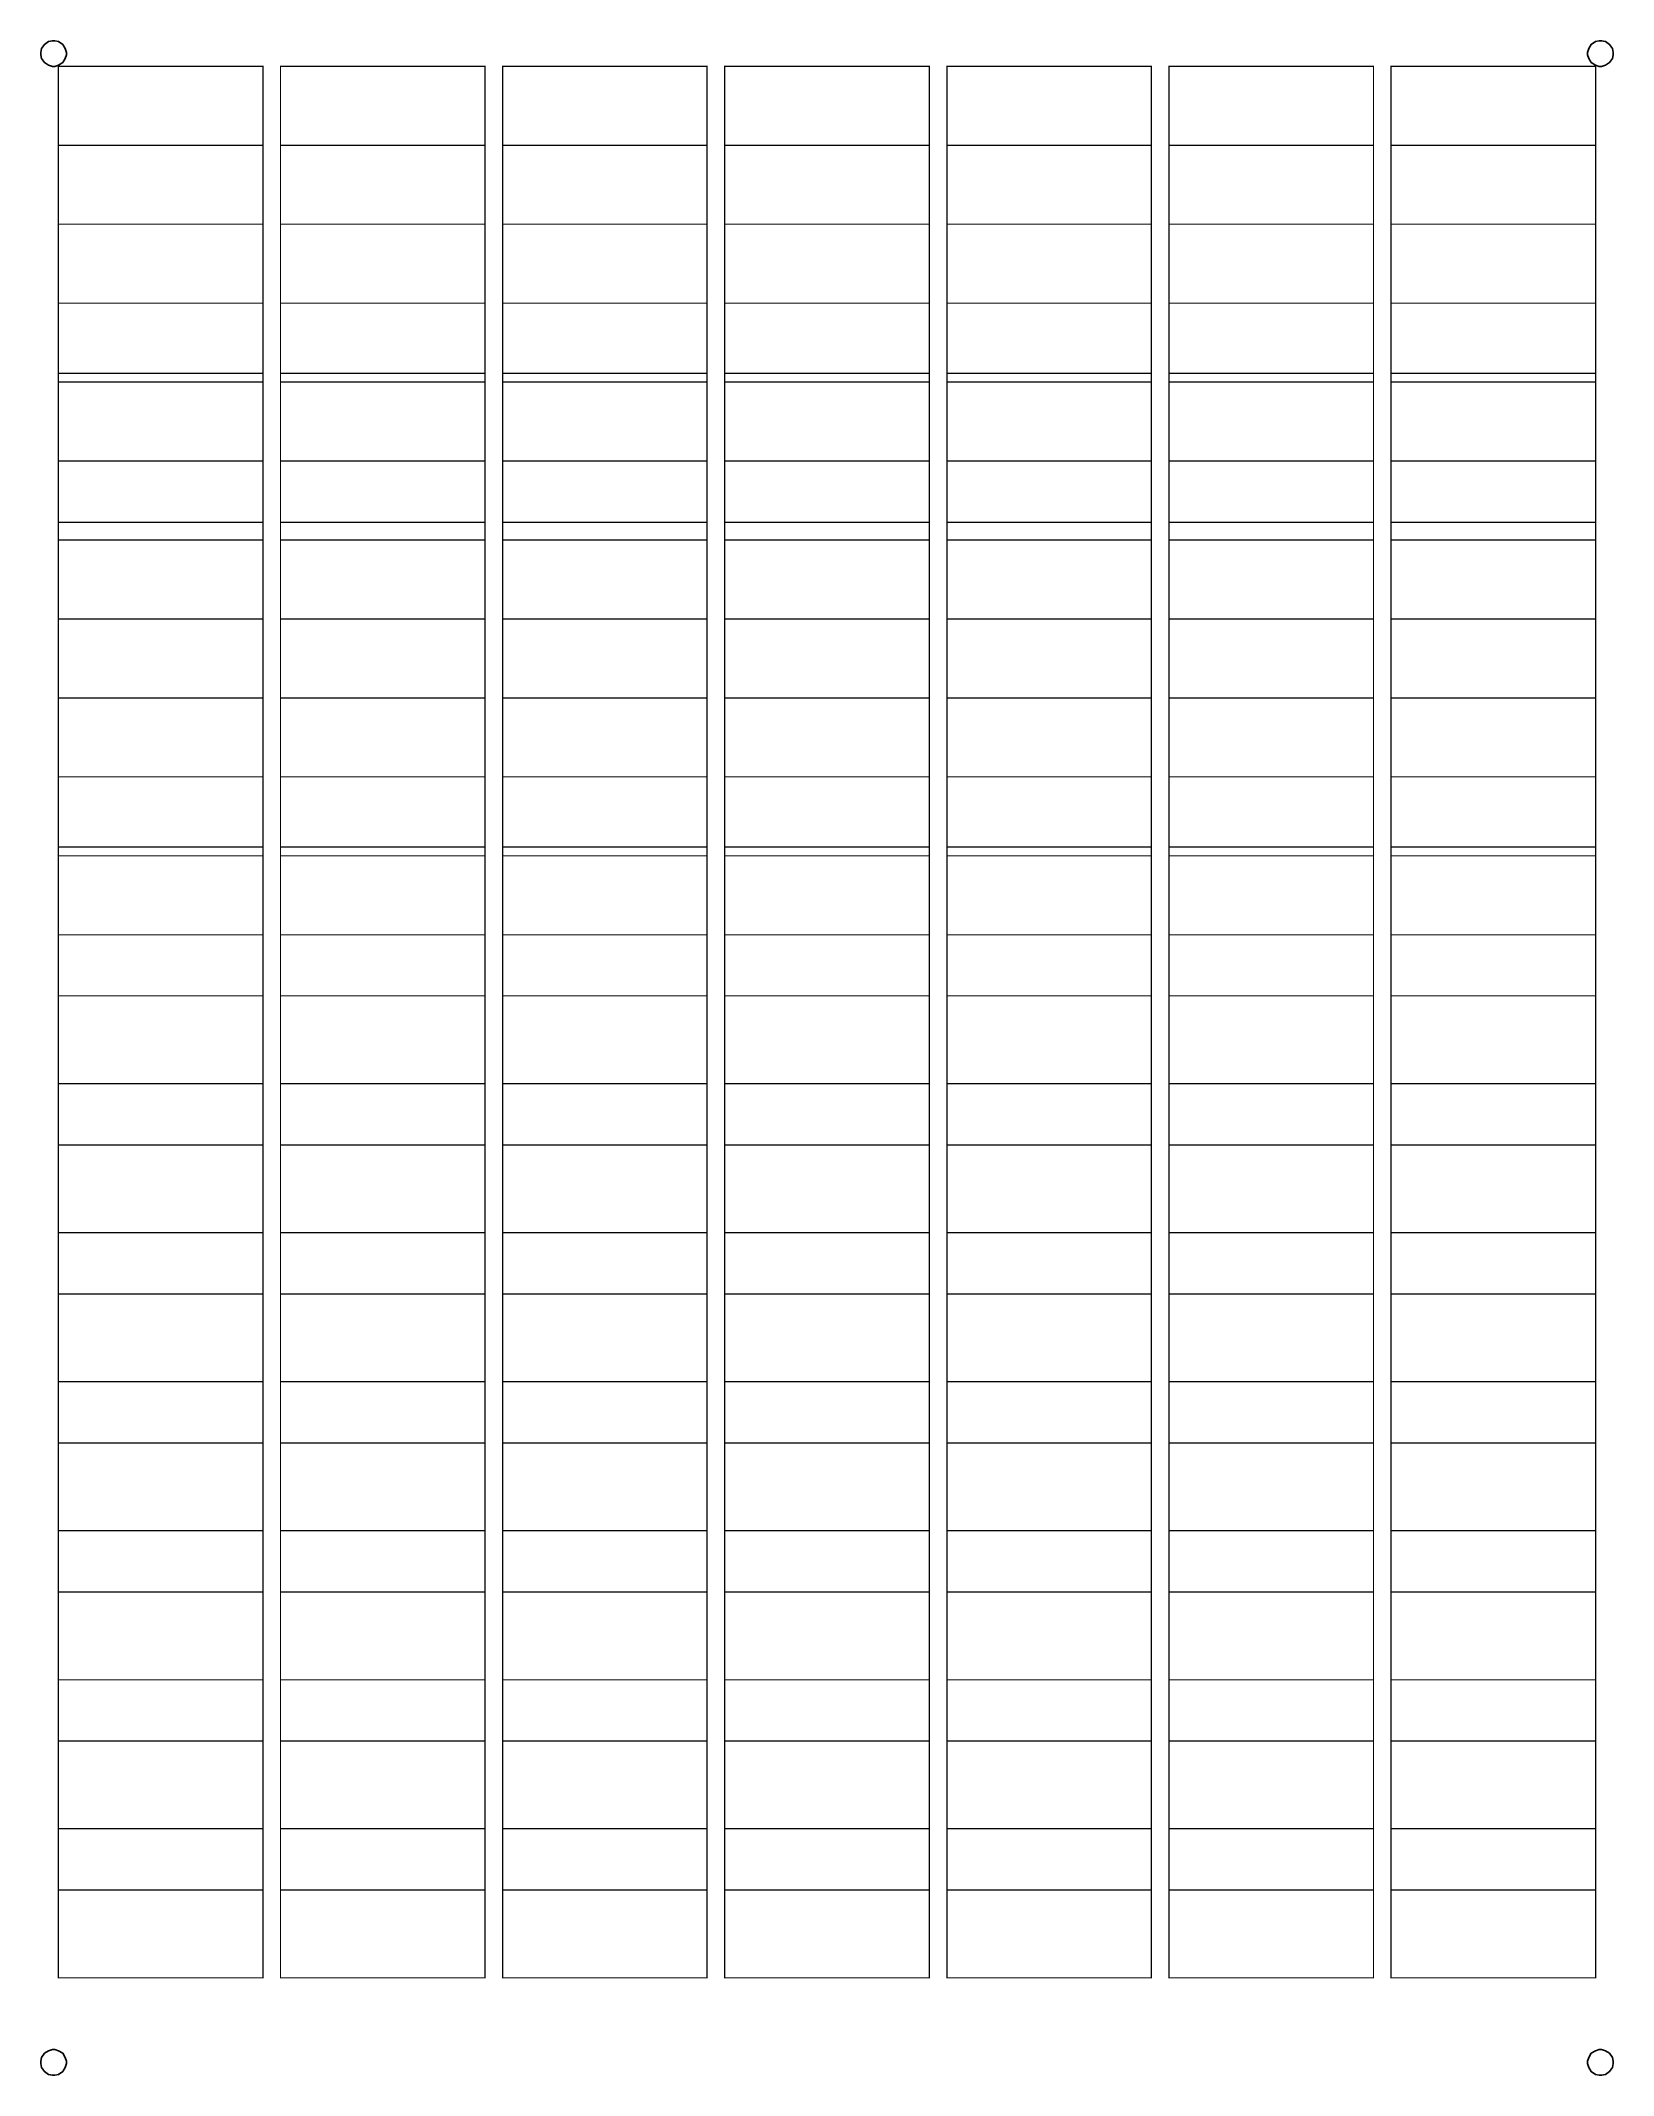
# Model space of a CAD drawing. Header units: metres. Extents: x 0 to 8.5, y 0 to 11.
import ezdxf

# ---------------------------------------------------------------- set-up
doc = ezdxf.new("R2010")
doc.units = ezdxf.units.M

msp = doc.modelspace()

# ---------------------------------------------------------------- linework, layer by layer
at = {"color": 0}
for points in [[(0.139, 10.931), (0.139, 10.937), (0.133, 10.958), (0.119, 10.98), (0.096, 10.995), (0.076, 11), (0.069, 11), (0.063, 11), (0.042, 10.995), (0.02, 10.98), (0.005, 10.958), (0, 10.937), (0, 10.931), (0, 10.924), (0.005, 10.903), (0.02, 10.882), (0.042, 10.867), (0.063, 10.861), (0.069, 10.861), (0.076, 10.861), (0.096, 10.867), (0.119, 10.882), (0.133, 10.903), (0.139, 10.924), (0.139, 10.931)], [(0.139, 10.931), (0.139, 10.937), (0.133, 10.958), (0.119, 10.98), (0.096, 10.995), (0.076, 11), (0.069, 11), (0.063, 11), (0.042, 10.995), (0.02, 10.98), (0.005, 10.958), (0, 10.937), (0, 10.931), (0, 10.924), (0.005, 10.903), (0.02, 10.882), (0.042, 10.867), (0.063, 10.861), (0.069, 10.861), (0.076, 10.861), (0.096, 10.867), (0.119, 10.882), (0.133, 10.903), (0.139, 10.924), (0.139, 10.931)], [(0.139, 10.931), (0.139, 10.937), (0.133, 10.958), (0.119, 10.98), (0.096, 10.995), (0.076, 11), (0.069, 11), (0.063, 11), (0.042, 10.995), (0.02, 10.98), (0.005, 10.958), (0, 10.937), (0, 10.931), (0, 10.924), (0.005, 10.903), (0.02, 10.882), (0.042, 10.867), (0.063, 10.861), (0.069, 10.861), (0.076, 10.861), (0.096, 10.867), (0.119, 10.882), (0.133, 10.903), (0.139, 10.924), (0.139, 10.931)], [(0.139, 10.931), (0.139, 10.937), (0.133, 10.958), (0.119, 10.98), (0.096, 10.995), (0.076, 11), (0.069, 11), (0.063, 11), (0.042, 10.995), (0.02, 10.98), (0.005, 10.958), (0, 10.937), (0, 10.931), (0, 10.924), (0.005, 10.903), (0.02, 10.882), (0.042, 10.867), (0.063, 10.861), (0.069, 10.861), (0.076, 10.861), (0.096, 10.867), (0.119, 10.882), (0.133, 10.903), (0.139, 10.924), (0.139, 10.931)], [(0.139, 10.931), (0.139, 10.937), (0.133, 10.958), (0.119, 10.98), (0.096, 10.995), (0.076, 11), (0.069, 11), (0.063, 11), (0.042, 10.995), (0.02, 10.98), (0.005, 10.958), (0, 10.937), (0, 10.931), (0, 10.924), (0.005, 10.903), (0.02, 10.882), (0.042, 10.867), (0.063, 10.861), (0.069, 10.861), (0.076, 10.861), (0.096, 10.867), (0.119, 10.882), (0.133, 10.903), (0.139, 10.924), (0.139, 10.931)], [(0.139, 10.931), (0.139, 10.937), (0.133, 10.958), (0.119, 10.98), (0.096, 10.995), (0.076, 11), (0.069, 11), (0.063, 11), (0.042, 10.995), (0.02, 10.98), (0.005, 10.958), (0, 10.937), (0, 10.931), (0, 10.924), (0.005, 10.903), (0.02, 10.882), (0.042, 10.867), (0.063, 10.861), (0.069, 10.861), (0.076, 10.861), (0.096, 10.867), (0.119, 10.882), (0.133, 10.903), (0.139, 10.924), (0.139, 10.931)], [(0.139, 10.931), (0.139, 10.937), (0.133, 10.958), (0.119, 10.98), (0.096, 10.995), (0.076, 11), (0.069, 11), (0.063, 11), (0.042, 10.995), (0.02, 10.98), (0.005, 10.958), (0, 10.937), (0, 10.931), (0, 10.924), (0.005, 10.903), (0.02, 10.882), (0.042, 10.867), (0.063, 10.861), (0.069, 10.861), (0.076, 10.861), (0.096, 10.867), (0.119, 10.882), (0.133, 10.903), (0.139, 10.924), (0.139, 10.931)], [(0.139, 10.931), (0.139, 10.937), (0.133, 10.958), (0.119, 10.98), (0.096, 10.995), (0.076, 11), (0.069, 11), (0.063, 11), (0.042, 10.995), (0.02, 10.98), (0.005, 10.958), (0, 10.937), (0, 10.931), (0, 10.924), (0.005, 10.903), (0.02, 10.882), (0.042, 10.867), (0.063, 10.861), (0.069, 10.861), (0.076, 10.861), (0.096, 10.867), (0.119, 10.882), (0.133, 10.903), (0.139, 10.924), (0.139, 10.931)], [(0.139, 10.931), (0.139, 10.937), (0.133, 10.958), (0.119, 10.98), (0.096, 10.995), (0.076, 11), (0.069, 11), (0.063, 11), (0.042, 10.995), (0.02, 10.98), (0.005, 10.958), (0, 10.937), (0, 10.931), (0, 10.924), (0.005, 10.903), (0.02, 10.882), (0.042, 10.867), (0.063, 10.861), (0.069, 10.861), (0.076, 10.861), (0.096, 10.867), (0.119, 10.882), (0.133, 10.903), (0.139, 10.924), (0.139, 10.931)], [(0.139, 10.931), (0.139, 10.937), (0.133, 10.958), (0.119, 10.98), (0.096, 10.995), (0.076, 11), (0.069, 11), (0.063, 11), (0.042, 10.995), (0.02, 10.98), (0.005, 10.958), (0, 10.937), (0, 10.931), (0, 10.924), (0.005, 10.903), (0.02, 10.882), (0.042, 10.867), (0.063, 10.861), (0.069, 10.861), (0.076, 10.861), (0.096, 10.867), (0.119, 10.882), (0.133, 10.903), (0.139, 10.924), (0.139, 10.931)], [(0.139, 10.931), (0.139, 10.937), (0.133, 10.958), (0.119, 10.98), (0.096, 10.995), (0.076, 11), (0.069, 11), (0.063, 11), (0.042, 10.995), (0.02, 10.98), (0.005, 10.958), (0, 10.937), (0, 10.931), (0, 10.924), (0.005, 10.903), (0.02, 10.882), (0.042, 10.867), (0.063, 10.861), (0.069, 10.861), (0.076, 10.861), (0.096, 10.867), (0.119, 10.882), (0.133, 10.903), (0.139, 10.924), (0.139, 10.931)], [(0.139, 10.931), (0.139, 10.937), (0.133, 10.958), (0.119, 10.98), (0.096, 10.995), (0.076, 11), (0.069, 11), (0.063, 11), (0.042, 10.995), (0.02, 10.98), (0.005, 10.958), (0, 10.937), (0, 10.931), (0, 10.924), (0.005, 10.903), (0.02, 10.882), (0.042, 10.867), (0.063, 10.861), (0.069, 10.861), (0.076, 10.861), (0.096, 10.867), (0.119, 10.882), (0.133, 10.903), (0.139, 10.924), (0.139, 10.931)], [(0.139, 10.931), (0.139, 10.937), (0.133, 10.958), (0.119, 10.98), (0.096, 10.995), (0.076, 11), (0.069, 11), (0.063, 11), (0.042, 10.995), (0.02, 10.98), (0.005, 10.958), (0, 10.937), (0, 10.931), (0, 10.924), (0.005, 10.903), (0.02, 10.882), (0.042, 10.867), (0.063, 10.861), (0.069, 10.861), (0.076, 10.861), (0.096, 10.867), (0.119, 10.882), (0.133, 10.903), (0.139, 10.924), (0.139, 10.931)], [(0.139, 10.931), (0.139, 10.937), (0.133, 10.958), (0.119, 10.98), (0.096, 10.995), (0.076, 11), (0.069, 11), (0.063, 11), (0.042, 10.995), (0.02, 10.98), (0.005, 10.958), (0, 10.937), (0, 10.931), (0, 10.924), (0.005, 10.903), (0.02, 10.882), (0.042, 10.867), (0.063, 10.861), (0.069, 10.861), (0.076, 10.861), (0.096, 10.867), (0.119, 10.882), (0.133, 10.903), (0.139, 10.924), (0.139, 10.931)], [(0.139, 10.931), (0.139, 10.937), (0.133, 10.958), (0.119, 10.98), (0.096, 10.995), (0.076, 11), (0.069, 11), (0.063, 11), (0.042, 10.995), (0.02, 10.98), (0.005, 10.958), (0, 10.937), (0, 10.931), (0, 10.924), (0.005, 10.903), (0.02, 10.882), (0.042, 10.867), (0.063, 10.861), (0.069, 10.861), (0.076, 10.861), (0.096, 10.867), (0.119, 10.882), (0.133, 10.903), (0.139, 10.924), (0.139, 10.931)], [(0.139, 10.931), (0.139, 10.937), (0.133, 10.958), (0.119, 10.98), (0.096, 10.995), (0.076, 11), (0.069, 11), (0.063, 11), (0.042, 10.995), (0.02, 10.98), (0.005, 10.958), (0, 10.937), (0, 10.931), (0, 10.924), (0.005, 10.903), (0.02, 10.882), (0.042, 10.867), (0.063, 10.861), (0.069, 10.861), (0.076, 10.861), (0.096, 10.867), (0.119, 10.882), (0.133, 10.903), (0.139, 10.924), (0.139, 10.931)], [(0.139, 10.931), (0.139, 10.937), (0.133, 10.958), (0.119, 10.98), (0.096, 10.995), (0.076, 11), (0.069, 11), (0.063, 11), (0.042, 10.995), (0.02, 10.98), (0.005, 10.958), (0, 10.937), (0, 10.931), (0, 10.924), (0.005, 10.903), (0.02, 10.882), (0.042, 10.867), (0.063, 10.861), (0.069, 10.861), (0.076, 10.861), (0.096, 10.867), (0.119, 10.882), (0.133, 10.903), (0.139, 10.924), (0.139, 10.931)], [(0.139, 10.931), (0.139, 10.937), (0.133, 10.958), (0.119, 10.98), (0.096, 10.995), (0.076, 11), (0.069, 11), (0.063, 11), (0.042, 10.995), (0.02, 10.98), (0.005, 10.958), (0, 10.937), (0, 10.931), (0, 10.924), (0.005, 10.903), (0.02, 10.882), (0.042, 10.867), (0.063, 10.861), (0.069, 10.861), (0.076, 10.861), (0.096, 10.867), (0.119, 10.882), (0.133, 10.903), (0.139, 10.924), (0.139, 10.931)], [(0.139, 10.931), (0.139, 10.937), (0.133, 10.958), (0.119, 10.98), (0.096, 10.995), (0.076, 11), (0.069, 11), (0.063, 11), (0.042, 10.995), (0.02, 10.98), (0.005, 10.958), (0, 10.937), (0, 10.931), (0, 10.924), (0.005, 10.903), (0.02, 10.882), (0.042, 10.867), (0.063, 10.861), (0.069, 10.861), (0.076, 10.861), (0.096, 10.867), (0.119, 10.882), (0.133, 10.903), (0.139, 10.924), (0.139, 10.931)], [(0.139, 10.931), (0.139, 10.937), (0.133, 10.958), (0.119, 10.98), (0.096, 10.995), (0.076, 11), (0.069, 11), (0.063, 11), (0.042, 10.995), (0.02, 10.98), (0.005, 10.958), (0, 10.937), (0, 10.931), (0, 10.924), (0.005, 10.903), (0.02, 10.882), (0.042, 10.867), (0.063, 10.861), (0.069, 10.861), (0.076, 10.861), (0.096, 10.867), (0.119, 10.882), (0.133, 10.903), (0.139, 10.924), (0.139, 10.931)], [(0.139, 10.931), (0.139, 10.937), (0.133, 10.958), (0.119, 10.98), (0.096, 10.995), (0.076, 11), (0.069, 11), (0.063, 11), (0.042, 10.995), (0.02, 10.98), (0.005, 10.958), (0, 10.937), (0, 10.931), (0, 10.924), (0.005, 10.903), (0.02, 10.882), (0.042, 10.867), (0.063, 10.861), (0.069, 10.861), (0.076, 10.861), (0.096, 10.867), (0.119, 10.882), (0.133, 10.903), (0.139, 10.924), (0.139, 10.931)], [(0.139, 10.931), (0.139, 10.937), (0.133, 10.958), (0.119, 10.98), (0.096, 10.995), (0.076, 11), (0.069, 11), (0.063, 11), (0.042, 10.995), (0.02, 10.98), (0.005, 10.958), (0, 10.937), (0, 10.931), (0, 10.924), (0.005, 10.903), (0.02, 10.882), (0.042, 10.867), (0.063, 10.861), (0.069, 10.861), (0.076, 10.861), (0.096, 10.867), (0.119, 10.882), (0.133, 10.903), (0.139, 10.924), (0.139, 10.931)], [(0.139, 10.931), (0.139, 10.937), (0.133, 10.958), (0.119, 10.98), (0.096, 10.995), (0.076, 11), (0.069, 11), (0.063, 11), (0.042, 10.995), (0.02, 10.98), (0.005, 10.958), (0, 10.937), (0, 10.931), (0, 10.924), (0.005, 10.903), (0.02, 10.882), (0.042, 10.867), (0.063, 10.861), (0.069, 10.861), (0.076, 10.861), (0.096, 10.867), (0.119, 10.882), (0.133, 10.903), (0.139, 10.924), (0.139, 10.931)], [(0.139, 10.931), (0.139, 10.937), (0.133, 10.958), (0.119, 10.98), (0.096, 10.995), (0.076, 11), (0.069, 11), (0.063, 11), (0.042, 10.995), (0.02, 10.98), (0.005, 10.958), (0, 10.937), (0, 10.931), (0, 10.924), (0.005, 10.903), (0.02, 10.882), (0.042, 10.867), (0.063, 10.861), (0.069, 10.861), (0.076, 10.861), (0.096, 10.867), (0.119, 10.882), (0.133, 10.903), (0.139, 10.924), (0.139, 10.931)], [(0.139, 10.931), (0.139, 10.937), (0.133, 10.958), (0.119, 10.98), (0.096, 10.995), (0.076, 11), (0.069, 11), (0.063, 11), (0.042, 10.995), (0.02, 10.98), (0.005, 10.958), (0, 10.937), (0, 10.931), (0, 10.924), (0.005, 10.903), (0.02, 10.882), (0.042, 10.867), (0.063, 10.861), (0.069, 10.861), (0.076, 10.861), (0.096, 10.867), (0.119, 10.882), (0.133, 10.903), (0.139, 10.924), (0.139, 10.931)], [(0.139, 10.931), (0.139, 10.937), (0.133, 10.958), (0.119, 10.98), (0.096, 10.995), (0.076, 11), (0.069, 11), (0.063, 11), (0.042, 10.995), (0.02, 10.98), (0.005, 10.958), (0, 10.937), (0, 10.931), (0, 10.924), (0.005, 10.903), (0.02, 10.882), (0.042, 10.867), (0.063, 10.861), (0.069, 10.861), (0.076, 10.861), (0.096, 10.867), (0.119, 10.882), (0.133, 10.903), (0.139, 10.924), (0.139, 10.931)], [(0.139, 10.931), (0.139, 10.937), (0.133, 10.958), (0.119, 10.98), (0.096, 10.995), (0.076, 11), (0.069, 11), (0.063, 11), (0.042, 10.995), (0.02, 10.98), (0.005, 10.958), (0, 10.937), (0, 10.931), (0, 10.924), (0.005, 10.903), (0.02, 10.882), (0.042, 10.867), (0.063, 10.861), (0.069, 10.861), (0.076, 10.861), (0.096, 10.867), (0.119, 10.882), (0.133, 10.903), (0.139, 10.924), (0.139, 10.931)], [(0.139, 10.931), (0.139, 10.937), (0.133, 10.958), (0.119, 10.98), (0.096, 10.995), (0.076, 11), (0.069, 11), (0.063, 11), (0.042, 10.995), (0.02, 10.98), (0.005, 10.958), (0, 10.937), (0, 10.931), (0, 10.924), (0.005, 10.903), (0.02, 10.882), (0.042, 10.867), (0.063, 10.861), (0.069, 10.861), (0.076, 10.861), (0.096, 10.867), (0.119, 10.882), (0.133, 10.903), (0.139, 10.924), (0.139, 10.931)], [(0.139, 10.931), (0.139, 10.937), (0.133, 10.958), (0.119, 10.98), (0.096, 10.995), (0.076, 11), (0.069, 11), (0.063, 11), (0.042, 10.995), (0.02, 10.98), (0.005, 10.958), (0, 10.937), (0, 10.931), (0, 10.924), (0.005, 10.903), (0.02, 10.882), (0.042, 10.867), (0.063, 10.861), (0.069, 10.861), (0.076, 10.861), (0.096, 10.867), (0.119, 10.882), (0.133, 10.903), (0.139, 10.924), (0.139, 10.931)], [(0.139, 10.931), (0.139, 10.937), (0.133, 10.958), (0.119, 10.98), (0.096, 10.995), (0.076, 11), (0.069, 11), (0.063, 11), (0.042, 10.995), (0.02, 10.98), (0.005, 10.958), (0, 10.937), (0, 10.931), (0, 10.924), (0.005, 10.903), (0.02, 10.882), (0.042, 10.867), (0.063, 10.861), (0.069, 10.861), (0.076, 10.861), (0.096, 10.867), (0.119, 10.882), (0.133, 10.903), (0.139, 10.924), (0.139, 10.931)], [(0.139, 10.931), (0.139, 10.937), (0.133, 10.958), (0.119, 10.98), (0.096, 10.995), (0.076, 11), (0.069, 11), (0.063, 11), (0.042, 10.995), (0.02, 10.98), (0.005, 10.958), (0, 10.937), (0, 10.931), (0, 10.924), (0.005, 10.903), (0.02, 10.882), (0.042, 10.867), (0.063, 10.861), (0.069, 10.861), (0.076, 10.861), (0.096, 10.867), (0.119, 10.882), (0.133, 10.903), (0.139, 10.924), (0.139, 10.931)], [(0.139, 10.931), (0.139, 10.937), (0.133, 10.958), (0.119, 10.98), (0.096, 10.995), (0.076, 11), (0.069, 11), (0.063, 11), (0.042, 10.995), (0.02, 10.98), (0.005, 10.958), (0, 10.937), (0, 10.931), (0, 10.924), (0.005, 10.903), (0.02, 10.882), (0.042, 10.867), (0.063, 10.861), (0.069, 10.861), (0.076, 10.861), (0.096, 10.867), (0.119, 10.882), (0.133, 10.903), (0.139, 10.924), (0.139, 10.931)], [(0.139, 10.931), (0.139, 10.937), (0.133, 10.958), (0.119, 10.98), (0.096, 10.995), (0.076, 11), (0.069, 11), (0.063, 11), (0.042, 10.995), (0.02, 10.98), (0.005, 10.958), (0, 10.937), (0, 10.931), (0, 10.924), (0.005, 10.903), (0.02, 10.882), (0.042, 10.867), (0.063, 10.861), (0.069, 10.861), (0.076, 10.861), (0.096, 10.867), (0.119, 10.882), (0.133, 10.903), (0.139, 10.924), (0.139, 10.931)], [(0.139, 10.931), (0.139, 10.937), (0.133, 10.958), (0.119, 10.98), (0.096, 10.995), (0.076, 11), (0.069, 11), (0.063, 11), (0.042, 10.995), (0.02, 10.98), (0.005, 10.958), (0, 10.937), (0, 10.931), (0, 10.924), (0.005, 10.903), (0.02, 10.882), (0.042, 10.867), (0.063, 10.861), (0.069, 10.861), (0.076, 10.861), (0.096, 10.867), (0.119, 10.882), (0.133, 10.903), (0.139, 10.924), (0.139, 10.931)], [(0.139, 10.931), (0.139, 10.937), (0.133, 10.958), (0.119, 10.98), (0.096, 10.995), (0.076, 11), (0.069, 11), (0.063, 11), (0.042, 10.995), (0.02, 10.98), (0.005, 10.958), (0, 10.937), (0, 10.931), (0, 10.924), (0.005, 10.903), (0.02, 10.882), (0.042, 10.867), (0.063, 10.861), (0.069, 10.861), (0.076, 10.861), (0.096, 10.867), (0.119, 10.882), (0.133, 10.903), (0.139, 10.924), (0.139, 10.931)], [(0.139, 10.931), (0.139, 10.937), (0.133, 10.958), (0.119, 10.98), (0.096, 10.995), (0.076, 11), (0.069, 11), (0.063, 11), (0.042, 10.995), (0.02, 10.98), (0.005, 10.958), (0, 10.937), (0, 10.931), (0, 10.924), (0.005, 10.903), (0.02, 10.882), (0.042, 10.867), (0.063, 10.861), (0.069, 10.861), (0.076, 10.861), (0.096, 10.867), (0.119, 10.882), (0.133, 10.903), (0.139, 10.924), (0.139, 10.931)], [(0.139, 10.931), (0.139, 10.937), (0.133, 10.958), (0.119, 10.98), (0.096, 10.995), (0.076, 11), (0.069, 11), (0.063, 11), (0.042, 10.995), (0.02, 10.98), (0.005, 10.958), (0, 10.937), (0, 10.931), (0, 10.924), (0.005, 10.903), (0.02, 10.882), (0.042, 10.867), (0.063, 10.861), (0.069, 10.861), (0.076, 10.861), (0.096, 10.867), (0.119, 10.882), (0.133, 10.903), (0.139, 10.924), (0.139, 10.931)], [(0.139, 10.931), (0.139, 10.937), (0.133, 10.958), (0.119, 10.98), (0.096, 10.995), (0.076, 11), (0.069, 11), (0.063, 11), (0.042, 10.995), (0.02, 10.98), (0.005, 10.958), (0, 10.937), (0, 10.931), (0, 10.924), (0.005, 10.903), (0.02, 10.882), (0.042, 10.867), (0.063, 10.861), (0.069, 10.861), (0.076, 10.861), (0.096, 10.867), (0.119, 10.882), (0.133, 10.903), (0.139, 10.924), (0.139, 10.931)], [(0.139, 10.931), (0.139, 10.937), (0.133, 10.958), (0.119, 10.98), (0.096, 10.995), (0.076, 11), (0.069, 11), (0.063, 11), (0.042, 10.995), (0.02, 10.98), (0.005, 10.958), (0, 10.937), (0, 10.931), (0, 10.924), (0.005, 10.903), (0.02, 10.882), (0.042, 10.867), (0.063, 10.861), (0.069, 10.861), (0.076, 10.861), (0.096, 10.867), (0.119, 10.882), (0.133, 10.903), (0.139, 10.924), (0.139, 10.931)], [(0.139, 10.931), (0.139, 10.937), (0.133, 10.958), (0.119, 10.98), (0.096, 10.995), (0.076, 11), (0.069, 11), (0.063, 11), (0.042, 10.995), (0.02, 10.98), (0.005, 10.958), (0, 10.937), (0, 10.931), (0, 10.924), (0.005, 10.903), (0.02, 10.882), (0.042, 10.867), (0.063, 10.861), (0.069, 10.861), (0.076, 10.861), (0.096, 10.867), (0.119, 10.882), (0.133, 10.903), (0.139, 10.924), (0.139, 10.931)], [(0.139, 10.931), (0.139, 10.937), (0.133, 10.958), (0.119, 10.98), (0.096, 10.995), (0.076, 11), (0.069, 11), (0.063, 11), (0.042, 10.995), (0.02, 10.98), (0.005, 10.958), (0, 10.937), (0, 10.931), (0, 10.924), (0.005, 10.903), (0.02, 10.882), (0.042, 10.867), (0.063, 10.861), (0.069, 10.861), (0.076, 10.861), (0.096, 10.867), (0.119, 10.882), (0.133, 10.903), (0.139, 10.924), (0.139, 10.931)], [(0.139, 10.931), (0.139, 10.937), (0.133, 10.958), (0.119, 10.98), (0.096, 10.995), (0.076, 11), (0.069, 11), (0.063, 11), (0.042, 10.995), (0.02, 10.98), (0.005, 10.958), (0, 10.937), (0, 10.931), (0, 10.924), (0.005, 10.903), (0.02, 10.882), (0.042, 10.867), (0.063, 10.861), (0.069, 10.861), (0.076, 10.861), (0.096, 10.867), (0.119, 10.882), (0.133, 10.903), (0.139, 10.924), (0.139, 10.931)], [(0.139, 10.931), (0.139, 10.937), (0.133, 10.958), (0.119, 10.98), (0.096, 10.995), (0.076, 11), (0.069, 11), (0.063, 11), (0.042, 10.995), (0.02, 10.98), (0.005, 10.958), (0, 10.937), (0, 10.931), (0, 10.924), (0.005, 10.903), (0.02, 10.882), (0.042, 10.867), (0.063, 10.861), (0.069, 10.861), (0.076, 10.861), (0.096, 10.867), (0.119, 10.882), (0.133, 10.903), (0.139, 10.924), (0.139, 10.931)], [(0.139, 10.931), (0.139, 10.937), (0.133, 10.958), (0.119, 10.98), (0.096, 10.995), (0.076, 11), (0.069, 11), (0.063, 11), (0.042, 10.995), (0.02, 10.98), (0.005, 10.958), (0, 10.937), (0, 10.931), (0, 10.924), (0.005, 10.903), (0.02, 10.882), (0.042, 10.867), (0.063, 10.861), (0.069, 10.861), (0.076, 10.861), (0.096, 10.867), (0.119, 10.882), (0.133, 10.903), (0.139, 10.924), (0.139, 10.931)], [(0.139, 10.931), (0.139, 10.937), (0.133, 10.958), (0.119, 10.98), (0.096, 10.995), (0.076, 11), (0.069, 11), (0.063, 11), (0.042, 10.995), (0.02, 10.98), (0.005, 10.958), (0, 10.937), (0, 10.931), (0, 10.924), (0.005, 10.903), (0.02, 10.882), (0.042, 10.867), (0.063, 10.861), (0.069, 10.861), (0.076, 10.861), (0.096, 10.867), (0.119, 10.882), (0.133, 10.903), (0.139, 10.924), (0.139, 10.931)], [(0.139, 10.931), (0.139, 10.937), (0.133, 10.958), (0.119, 10.98), (0.096, 10.995), (0.076, 11), (0.069, 11), (0.063, 11), (0.042, 10.995), (0.02, 10.98), (0.005, 10.958), (0, 10.937), (0, 10.931), (0, 10.924), (0.005, 10.903), (0.02, 10.882), (0.042, 10.867), (0.063, 10.861), (0.069, 10.861), (0.076, 10.861), (0.096, 10.867), (0.119, 10.882), (0.133, 10.903), (0.139, 10.924), (0.139, 10.931)], [(0.139, 10.931), (0.139, 10.937), (0.133, 10.958), (0.119, 10.98), (0.096, 10.995), (0.076, 11), (0.069, 11), (0.063, 11), (0.042, 10.995), (0.02, 10.98), (0.005, 10.958), (0, 10.937), (0, 10.931), (0, 10.924), (0.005, 10.903), (0.02, 10.882), (0.042, 10.867), (0.063, 10.861), (0.069, 10.861), (0.076, 10.861), (0.096, 10.867), (0.119, 10.882), (0.133, 10.903), (0.139, 10.924), (0.139, 10.931)], [(0.139, 10.931), (0.139, 10.937), (0.133, 10.958), (0.119, 10.98), (0.096, 10.995), (0.076, 11), (0.069, 11), (0.063, 11), (0.042, 10.995), (0.02, 10.98), (0.005, 10.958), (0, 10.937), (0, 10.931), (0, 10.924), (0.005, 10.903), (0.02, 10.882), (0.042, 10.867), (0.063, 10.861), (0.069, 10.861), (0.076, 10.861), (0.096, 10.867), (0.119, 10.882), (0.133, 10.903), (0.139, 10.924), (0.139, 10.931)], [(0.139, 10.931), (0.139, 10.937), (0.133, 10.958), (0.119, 10.98), (0.096, 10.995), (0.076, 11), (0.069, 11), (0.063, 11), (0.042, 10.995), (0.02, 10.98), (0.005, 10.958), (0, 10.937), (0, 10.931), (0, 10.924), (0.005, 10.903), (0.02, 10.882), (0.042, 10.867), (0.063, 10.861), (0.069, 10.861), (0.076, 10.861), (0.096, 10.867), (0.119, 10.882), (0.133, 10.903), (0.139, 10.924), (0.139, 10.931)], [(0.139, 10.931), (0.139, 10.937), (0.133, 10.958), (0.119, 10.98), (0.096, 10.995), (0.076, 11), (0.069, 11), (0.063, 11), (0.042, 10.995), (0.02, 10.98), (0.005, 10.958), (0, 10.937), (0, 10.931), (0, 10.924), (0.005, 10.903), (0.02, 10.882), (0.042, 10.867), (0.063, 10.861), (0.069, 10.861), (0.076, 10.861), (0.096, 10.867), (0.119, 10.882), (0.133, 10.903), (0.139, 10.924), (0.139, 10.931)], [(0.139, 10.931), (0.139, 10.937), (0.133, 10.958), (0.119, 10.98), (0.096, 10.995), (0.076, 11), (0.069, 11), (0.063, 11), (0.042, 10.995), (0.02, 10.98), (0.005, 10.958), (0, 10.937), (0, 10.931), (0, 10.924), (0.005, 10.903), (0.02, 10.882), (0.042, 10.867), (0.063, 10.861), (0.069, 10.861), (0.076, 10.861), (0.096, 10.867), (0.119, 10.882), (0.133, 10.903), (0.139, 10.924), (0.139, 10.931)], [(0.139, 10.931), (0.139, 10.937), (0.133, 10.958), (0.119, 10.98), (0.096, 10.995), (0.076, 11), (0.069, 11), (0.063, 11), (0.042, 10.995), (0.02, 10.98), (0.005, 10.958), (0, 10.937), (0, 10.931), (0, 10.924), (0.005, 10.903), (0.02, 10.882), (0.042, 10.867), (0.063, 10.861), (0.069, 10.861), (0.076, 10.861), (0.096, 10.867), (0.119, 10.882), (0.133, 10.903), (0.139, 10.924), (0.139, 10.931)], [(0.139, 10.931), (0.139, 10.937), (0.133, 10.958), (0.119, 10.98), (0.096, 10.995), (0.076, 11), (0.069, 11), (0.063, 11), (0.042, 10.995), (0.02, 10.98), (0.005, 10.958), (0, 10.937), (0, 10.931), (0, 10.924), (0.005, 10.903), (0.02, 10.882), (0.042, 10.867), (0.063, 10.861), (0.069, 10.861), (0.076, 10.861), (0.096, 10.867), (0.119, 10.882), (0.133, 10.903), (0.139, 10.924), (0.139, 10.931)], [(0.139, 10.931), (0.139, 10.937), (0.133, 10.958), (0.119, 10.98), (0.096, 10.995), (0.076, 11), (0.069, 11), (0.063, 11), (0.042, 10.995), (0.02, 10.98), (0.005, 10.958), (0, 10.937), (0, 10.931), (0, 10.924), (0.005, 10.903), (0.02, 10.882), (0.042, 10.867), (0.063, 10.861), (0.069, 10.861), (0.076, 10.861), (0.096, 10.867), (0.119, 10.882), (0.133, 10.903), (0.139, 10.924), (0.139, 10.931)], [(0.139, 10.931), (0.139, 10.937), (0.133, 10.958), (0.119, 10.98), (0.096, 10.995), (0.076, 11), (0.069, 11), (0.063, 11), (0.042, 10.995), (0.02, 10.98), (0.005, 10.958), (0, 10.937), (0, 10.931), (0, 10.924), (0.005, 10.903), (0.02, 10.882), (0.042, 10.867), (0.063, 10.861), (0.069, 10.861), (0.076, 10.861), (0.096, 10.867), (0.119, 10.882), (0.133, 10.903), (0.139, 10.924), (0.139, 10.931)], [(0.139, 10.931), (0.139, 10.937), (0.133, 10.958), (0.119, 10.98), (0.096, 10.995), (0.076, 11), (0.069, 11), (0.063, 11), (0.042, 10.995), (0.02, 10.98), (0.005, 10.958), (0, 10.937), (0, 10.931), (0, 10.924), (0.005, 10.903), (0.02, 10.882), (0.042, 10.867), (0.063, 10.861), (0.069, 10.861), (0.076, 10.861), (0.096, 10.867), (0.119, 10.882), (0.133, 10.903), (0.139, 10.924), (0.139, 10.931)], [(0.139, 10.931), (0.139, 10.937), (0.133, 10.958), (0.119, 10.98), (0.096, 10.995), (0.076, 11), (0.069, 11), (0.063, 11), (0.042, 10.995), (0.02, 10.98), (0.005, 10.958), (0, 10.937), (0, 10.931), (0, 10.924), (0.005, 10.903), (0.02, 10.882), (0.042, 10.867), (0.063, 10.861), (0.069, 10.861), (0.076, 10.861), (0.096, 10.867), (0.119, 10.882), (0.133, 10.903), (0.139, 10.924), (0.139, 10.931)], [(0.139, 10.931), (0.139, 10.937), (0.133, 10.958), (0.119, 10.98), (0.096, 10.995), (0.076, 11), (0.069, 11), (0.063, 11), (0.042, 10.995), (0.02, 10.98), (0.005, 10.958), (0, 10.937), (0, 10.931), (0, 10.924), (0.005, 10.903), (0.02, 10.882), (0.042, 10.867), (0.063, 10.861), (0.069, 10.861), (0.076, 10.861), (0.096, 10.867), (0.119, 10.882), (0.133, 10.903), (0.139, 10.924), (0.139, 10.931)], [(0.139, 10.931), (0.139, 10.937), (0.133, 10.958), (0.119, 10.98), (0.096, 10.995), (0.076, 11), (0.069, 11), (0.063, 11), (0.042, 10.995), (0.02, 10.98), (0.005, 10.958), (0, 10.937), (0, 10.931), (0, 10.924), (0.005, 10.903), (0.02, 10.882), (0.042, 10.867), (0.063, 10.861), (0.069, 10.861), (0.076, 10.861), (0.096, 10.867), (0.119, 10.882), (0.133, 10.903), (0.139, 10.924), (0.139, 10.931)], [(0.139, 10.931), (0.139, 10.937), (0.133, 10.958), (0.119, 10.98), (0.096, 10.995), (0.076, 11), (0.069, 11), (0.063, 11), (0.042, 10.995), (0.02, 10.98), (0.005, 10.958), (0, 10.937), (0, 10.931), (0, 10.924), (0.005, 10.903), (0.02, 10.882), (0.042, 10.867), (0.063, 10.861), (0.069, 10.861), (0.076, 10.861), (0.096, 10.867), (0.119, 10.882), (0.133, 10.903), (0.139, 10.924), (0.139, 10.931)], [(0.139, 10.931), (0.139, 10.937), (0.133, 10.958), (0.119, 10.98), (0.096, 10.995), (0.076, 11), (0.069, 11), (0.063, 11), (0.042, 10.995), (0.02, 10.98), (0.005, 10.958), (0, 10.937), (0, 10.931), (0, 10.924), (0.005, 10.903), (0.02, 10.882), (0.042, 10.867), (0.063, 10.861), (0.069, 10.861), (0.076, 10.861), (0.096, 10.867), (0.119, 10.882), (0.133, 10.903), (0.139, 10.924), (0.139, 10.931)], [(0.139, 10.931), (0.139, 10.937), (0.133, 10.958), (0.119, 10.98), (0.096, 10.995), (0.076, 11), (0.069, 11), (0.063, 11), (0.042, 10.995), (0.02, 10.98), (0.005, 10.958), (0, 10.937), (0, 10.931), (0, 10.924), (0.005, 10.903), (0.02, 10.882), (0.042, 10.867), (0.063, 10.861), (0.069, 10.861), (0.076, 10.861), (0.096, 10.867), (0.119, 10.882), (0.133, 10.903), (0.139, 10.924), (0.139, 10.931)], [(0.139, 10.931), (0.139, 10.937), (0.133, 10.958), (0.119, 10.98), (0.096, 10.995), (0.076, 11), (0.069, 11), (0.063, 11), (0.042, 10.995), (0.02, 10.98), (0.005, 10.958), (0, 10.937), (0, 10.931), (0, 10.924), (0.005, 10.903), (0.02, 10.882), (0.042, 10.867), (0.063, 10.861), (0.069, 10.861), (0.076, 10.861), (0.096, 10.867), (0.119, 10.882), (0.133, 10.903), (0.139, 10.924), (0.139, 10.931)], [(0.139, 10.931), (0.139, 10.937), (0.133, 10.958), (0.119, 10.98), (0.096, 10.995), (0.076, 11), (0.069, 11), (0.063, 11), (0.042, 10.995), (0.02, 10.98), (0.005, 10.958), (0, 10.937), (0, 10.931), (0, 10.924), (0.005, 10.903), (0.02, 10.882), (0.042, 10.867), (0.063, 10.861), (0.069, 10.861), (0.076, 10.861), (0.096, 10.867), (0.119, 10.882), (0.133, 10.903), (0.139, 10.924), (0.139, 10.931)], [(0.139, 10.931), (0.139, 10.937), (0.133, 10.958), (0.119, 10.98), (0.096, 10.995), (0.076, 11), (0.069, 11), (0.063, 11), (0.042, 10.995), (0.02, 10.98), (0.005, 10.958), (0, 10.937), (0, 10.931), (0, 10.924), (0.005, 10.903), (0.02, 10.882), (0.042, 10.867), (0.063, 10.861), (0.069, 10.861), (0.076, 10.861), (0.096, 10.867), (0.119, 10.882), (0.133, 10.903), (0.139, 10.924), (0.139, 10.931)], [(0.139, 10.931), (0.139, 10.937), (0.133, 10.958), (0.119, 10.98), (0.096, 10.995), (0.076, 11), (0.069, 11), (0.063, 11), (0.042, 10.995), (0.02, 10.98), (0.005, 10.958), (0, 10.937), (0, 10.931), (0, 10.924), (0.005, 10.903), (0.02, 10.882), (0.042, 10.867), (0.063, 10.861), (0.069, 10.861), (0.076, 10.861), (0.096, 10.867), (0.119, 10.882), (0.133, 10.903), (0.139, 10.924), (0.139, 10.931)], [(0.139, 10.931), (0.139, 10.937), (0.133, 10.958), (0.119, 10.98), (0.096, 10.995), (0.076, 11), (0.069, 11), (0.063, 11), (0.042, 10.995), (0.02, 10.98), (0.005, 10.958), (0, 10.937), (0, 10.931), (0, 10.924), (0.005, 10.903), (0.02, 10.882), (0.042, 10.867), (0.063, 10.861), (0.069, 10.861), (0.076, 10.861), (0.096, 10.867), (0.119, 10.882), (0.133, 10.903), (0.139, 10.924), (0.139, 10.931)], [(0.139, 10.931), (0.139, 10.937), (0.133, 10.958), (0.119, 10.98), (0.096, 10.995), (0.076, 11), (0.069, 11), (0.063, 11), (0.042, 10.995), (0.02, 10.98), (0.005, 10.958), (0, 10.937), (0, 10.931), (0, 10.924), (0.005, 10.903), (0.02, 10.882), (0.042, 10.867), (0.063, 10.861), (0.069, 10.861), (0.076, 10.861), (0.096, 10.867), (0.119, 10.882), (0.133, 10.903), (0.139, 10.924), (0.139, 10.931)], [(0.139, 10.931), (0.139, 10.937), (0.133, 10.958), (0.119, 10.98), (0.096, 10.995), (0.076, 11), (0.069, 11), (0.063, 11), (0.042, 10.995), (0.02, 10.98), (0.005, 10.958), (0, 10.937), (0, 10.931), (0, 10.924), (0.005, 10.903), (0.02, 10.882), (0.042, 10.867), (0.063, 10.861), (0.069, 10.861), (0.076, 10.861), (0.096, 10.867), (0.119, 10.882), (0.133, 10.903), (0.139, 10.924), (0.139, 10.931)], [(0.139, 10.931), (0.139, 10.937), (0.133, 10.958), (0.119, 10.98), (0.096, 10.995), (0.076, 11), (0.069, 11), (0.063, 11), (0.042, 10.995), (0.02, 10.98), (0.005, 10.958), (0, 10.937), (0, 10.931), (0, 10.924), (0.005, 10.903), (0.02, 10.882), (0.042, 10.867), (0.063, 10.861), (0.069, 10.861), (0.076, 10.861), (0.096, 10.867), (0.119, 10.882), (0.133, 10.903), (0.139, 10.924), (0.139, 10.931)], [(0.139, 10.931), (0.139, 10.937), (0.133, 10.958), (0.119, 10.98), (0.096, 10.995), (0.076, 11), (0.069, 11), (0.063, 11), (0.042, 10.995), (0.02, 10.98), (0.005, 10.958), (0, 10.937), (0, 10.931), (0, 10.924), (0.005, 10.903), (0.02, 10.882), (0.042, 10.867), (0.063, 10.861), (0.069, 10.861), (0.076, 10.861), (0.096, 10.867), (0.119, 10.882), (0.133, 10.903), (0.139, 10.924), (0.139, 10.931)], [(0.139, 10.931), (0.139, 10.937), (0.133, 10.958), (0.119, 10.98), (0.096, 10.995), (0.076, 11), (0.069, 11), (0.063, 11), (0.042, 10.995), (0.02, 10.98), (0.005, 10.958), (0, 10.937), (0, 10.931), (0, 10.924), (0.005, 10.903), (0.02, 10.882), (0.042, 10.867), (0.063, 10.861), (0.069, 10.861), (0.076, 10.861), (0.096, 10.867), (0.119, 10.882), (0.133, 10.903), (0.139, 10.924), (0.139, 10.931)], [(0.139, 10.931), (0.139, 10.937), (0.133, 10.958), (0.119, 10.98), (0.096, 10.995), (0.076, 11), (0.069, 11), (0.063, 11), (0.042, 10.995), (0.02, 10.98), (0.005, 10.958), (0, 10.937), (0, 10.931), (0, 10.924), (0.005, 10.903), (0.02, 10.882), (0.042, 10.867), (0.063, 10.861), (0.069, 10.861), (0.076, 10.861), (0.096, 10.867), (0.119, 10.882), (0.133, 10.903), (0.139, 10.924), (0.139, 10.931)], [(0.139, 10.931), (0.139, 10.937), (0.133, 10.958), (0.119, 10.98), (0.096, 10.995), (0.076, 11), (0.069, 11), (0.063, 11), (0.042, 10.995), (0.02, 10.98), (0.005, 10.958), (0, 10.937), (0, 10.931), (0, 10.924), (0.005, 10.903), (0.02, 10.882), (0.042, 10.867), (0.063, 10.861), (0.069, 10.861), (0.076, 10.861), (0.096, 10.867), (0.119, 10.882), (0.133, 10.903), (0.139, 10.924), (0.139, 10.931)], [(0.139, 10.931), (0.139, 10.937), (0.133, 10.958), (0.119, 10.98), (0.096, 10.995), (0.076, 11), (0.069, 11), (0.063, 11), (0.042, 10.995), (0.02, 10.98), (0.005, 10.958), (0, 10.937), (0, 10.931), (0, 10.924), (0.005, 10.903), (0.02, 10.882), (0.042, 10.867), (0.063, 10.861), (0.069, 10.861), (0.076, 10.861), (0.096, 10.867), (0.119, 10.882), (0.133, 10.903), (0.139, 10.924), (0.139, 10.931)], [(0.139, 10.931), (0.139, 10.937), (0.133, 10.958), (0.119, 10.98), (0.096, 10.995), (0.076, 11), (0.069, 11), (0.063, 11), (0.042, 10.995), (0.02, 10.98), (0.005, 10.958), (0, 10.937), (0, 10.931), (0, 10.924), (0.005, 10.903), (0.02, 10.882), (0.042, 10.867), (0.063, 10.861), (0.069, 10.861), (0.076, 10.861), (0.096, 10.867), (0.119, 10.882), (0.133, 10.903), (0.139, 10.924), (0.139, 10.931)], [(8.5, 10.931), (8.5, 10.937), (8.495, 10.958), (8.48, 10.98), (8.458, 10.995), (8.437, 11), (8.431, 11), (8.424, 11), (8.403, 10.995), (8.381, 10.98), (8.367, 10.958), (8.361, 10.937), (8.361, 10.931), (8.361, 10.924), (8.367, 10.903), (8.381, 10.882), (8.403, 10.867), (8.424, 10.861), (8.431, 10.861), (8.437, 10.861), (8.458, 10.867), (8.48, 10.882), (8.495, 10.903), (8.5, 10.924), (8.5, 10.931)], [(8.5, 10.931), (8.5, 10.937), (8.495, 10.958), (8.48, 10.98), (8.458, 10.995), (8.437, 11), (8.431, 11), (8.424, 11), (8.403, 10.995), (8.381, 10.98), (8.367, 10.958), (8.361, 10.937), (8.361, 10.931), (8.361, 10.924), (8.367, 10.903), (8.381, 10.882), (8.403, 10.867), (8.424, 10.861), (8.431, 10.861), (8.437, 10.861), (8.458, 10.867), (8.48, 10.882), (8.495, 10.903), (8.5, 10.924), (8.5, 10.931)], [(8.5, 10.931), (8.5, 10.937), (8.495, 10.958), (8.48, 10.98), (8.458, 10.995), (8.437, 11), (8.431, 11), (8.424, 11), (8.403, 10.995), (8.381, 10.98), (8.367, 10.958), (8.361, 10.937), (8.361, 10.931), (8.361, 10.924), (8.367, 10.903), (8.381, 10.882), (8.403, 10.867), (8.424, 10.861), (8.431, 10.861), (8.437, 10.861), (8.458, 10.867), (8.48, 10.882), (8.495, 10.903), (8.5, 10.924), (8.5, 10.931)], [(8.5, 10.931), (8.5, 10.937), (8.495, 10.958), (8.48, 10.98), (8.458, 10.995), (8.437, 11), (8.431, 11), (8.424, 11), (8.403, 10.995), (8.381, 10.98), (8.367, 10.958), (8.361, 10.937), (8.361, 10.931), (8.361, 10.924), (8.367, 10.903), (8.381, 10.882), (8.403, 10.867), (8.424, 10.861), (8.431, 10.861), (8.437, 10.861), (8.458, 10.867), (8.48, 10.882), (8.495, 10.903), (8.5, 10.924), (8.5, 10.931)], [(8.5, 10.931), (8.5, 10.937), (8.495, 10.958), (8.48, 10.98), (8.458, 10.995), (8.437, 11), (8.431, 11), (8.424, 11), (8.403, 10.995), (8.381, 10.98), (8.367, 10.958), (8.361, 10.937), (8.361, 10.931), (8.361, 10.924), (8.367, 10.903), (8.381, 10.882), (8.403, 10.867), (8.424, 10.861), (8.431, 10.861), (8.437, 10.861), (8.458, 10.867), (8.48, 10.882), (8.495, 10.903), (8.5, 10.924), (8.5, 10.931)], [(8.5, 10.931), (8.5, 10.937), (8.495, 10.958), (8.48, 10.98), (8.458, 10.995), (8.437, 11), (8.431, 11), (8.424, 11), (8.403, 10.995), (8.381, 10.98), (8.367, 10.958), (8.361, 10.937), (8.361, 10.931), (8.361, 10.924), (8.367, 10.903), (8.381, 10.882), (8.403, 10.867), (8.424, 10.861), (8.431, 10.861), (8.437, 10.861), (8.458, 10.867), (8.48, 10.882), (8.495, 10.903), (8.5, 10.924), (8.5, 10.931)], [(8.5, 10.931), (8.5, 10.937), (8.495, 10.958), (8.48, 10.98), (8.458, 10.995), (8.437, 11), (8.431, 11), (8.424, 11), (8.403, 10.995), (8.381, 10.98), (8.367, 10.958), (8.361, 10.937), (8.361, 10.931), (8.361, 10.924), (8.367, 10.903), (8.381, 10.882), (8.403, 10.867), (8.424, 10.861), (8.431, 10.861), (8.437, 10.861), (8.458, 10.867), (8.48, 10.882), (8.495, 10.903), (8.5, 10.924), (8.5, 10.931)], [(8.5, 10.931), (8.5, 10.937), (8.495, 10.958), (8.48, 10.98), (8.458, 10.995), (8.437, 11), (8.431, 11), (8.424, 11), (8.403, 10.995), (8.381, 10.98), (8.367, 10.958), (8.361, 10.937), (8.361, 10.931), (8.361, 10.924), (8.367, 10.903), (8.381, 10.882), (8.403, 10.867), (8.424, 10.861), (8.431, 10.861), (8.437, 10.861), (8.458, 10.867), (8.48, 10.882), (8.495, 10.903), (8.5, 10.924), (8.5, 10.931)], [(8.5, 10.931), (8.5, 10.937), (8.495, 10.958), (8.48, 10.98), (8.458, 10.995), (8.437, 11), (8.431, 11), (8.424, 11), (8.403, 10.995), (8.381, 10.98), (8.367, 10.958), (8.361, 10.937), (8.361, 10.931), (8.361, 10.924), (8.367, 10.903), (8.381, 10.882), (8.403, 10.867), (8.424, 10.861), (8.431, 10.861), (8.437, 10.861), (8.458, 10.867), (8.48, 10.882), (8.495, 10.903), (8.5, 10.924), (8.5, 10.931)], [(8.5, 10.931), (8.5, 10.937), (8.495, 10.958), (8.48, 10.98), (8.458, 10.995), (8.437, 11), (8.431, 11), (8.424, 11), (8.403, 10.995), (8.381, 10.98), (8.367, 10.958), (8.361, 10.937), (8.361, 10.931), (8.361, 10.924), (8.367, 10.903), (8.381, 10.882), (8.403, 10.867), (8.424, 10.861), (8.431, 10.861), (8.437, 10.861), (8.458, 10.867), (8.48, 10.882), (8.495, 10.903), (8.5, 10.924), (8.5, 10.931)], [(8.5, 10.931), (8.5, 10.937), (8.495, 10.958), (8.48, 10.98), (8.458, 10.995), (8.437, 11), (8.431, 11), (8.424, 11), (8.403, 10.995), (8.381, 10.98), (8.367, 10.958), (8.361, 10.937), (8.361, 10.931), (8.361, 10.924), (8.367, 10.903), (8.381, 10.882), (8.403, 10.867), (8.424, 10.861), (8.431, 10.861), (8.437, 10.861), (8.458, 10.867), (8.48, 10.882), (8.495, 10.903), (8.5, 10.924), (8.5, 10.931)], [(8.5, 10.931), (8.5, 10.937), (8.495, 10.958), (8.48, 10.98), (8.458, 10.995), (8.437, 11), (8.431, 11), (8.424, 11), (8.403, 10.995), (8.381, 10.98), (8.367, 10.958), (8.361, 10.937), (8.361, 10.931), (8.361, 10.924), (8.367, 10.903), (8.381, 10.882), (8.403, 10.867), (8.424, 10.861), (8.431, 10.861), (8.437, 10.861), (8.458, 10.867), (8.48, 10.882), (8.495, 10.903), (8.5, 10.924), (8.5, 10.931)], [(8.5, 10.931), (8.5, 10.937), (8.495, 10.958), (8.48, 10.98), (8.458, 10.995), (8.437, 11), (8.431, 11), (8.424, 11), (8.403, 10.995), (8.381, 10.98), (8.367, 10.958), (8.361, 10.937), (8.361, 10.931), (8.361, 10.924), (8.367, 10.903), (8.381, 10.882), (8.403, 10.867), (8.424, 10.861), (8.431, 10.861), (8.437, 10.861), (8.458, 10.867), (8.48, 10.882), (8.495, 10.903), (8.5, 10.924), (8.5, 10.931)], [(8.5, 10.931), (8.5, 10.937), (8.495, 10.958), (8.48, 10.98), (8.458, 10.995), (8.437, 11), (8.431, 11), (8.424, 11), (8.403, 10.995), (8.381, 10.98), (8.367, 10.958), (8.361, 10.937), (8.361, 10.931), (8.361, 10.924), (8.367, 10.903), (8.381, 10.882), (8.403, 10.867), (8.424, 10.861), (8.431, 10.861), (8.437, 10.861), (8.458, 10.867), (8.48, 10.882), (8.495, 10.903), (8.5, 10.924), (8.5, 10.931)], [(8.5, 10.931), (8.5, 10.937), (8.495, 10.958), (8.48, 10.98), (8.458, 10.995), (8.437, 11), (8.431, 11), (8.424, 11), (8.403, 10.995), (8.381, 10.98), (8.367, 10.958), (8.361, 10.937), (8.361, 10.931), (8.361, 10.924), (8.367, 10.903), (8.381, 10.882), (8.403, 10.867), (8.424, 10.861), (8.431, 10.861), (8.437, 10.861), (8.458, 10.867), (8.48, 10.882), (8.495, 10.903), (8.5, 10.924), (8.5, 10.931)], [(8.5, 10.931), (8.5, 10.937), (8.495, 10.958), (8.48, 10.98), (8.458, 10.995), (8.437, 11), (8.431, 11), (8.424, 11), (8.403, 10.995), (8.381, 10.98), (8.367, 10.958), (8.361, 10.937), (8.361, 10.931), (8.361, 10.924), (8.367, 10.903), (8.381, 10.882), (8.403, 10.867), (8.424, 10.861), (8.431, 10.861), (8.437, 10.861), (8.458, 10.867), (8.48, 10.882), (8.495, 10.903), (8.5, 10.924), (8.5, 10.931)], [(8.5, 10.931), (8.5, 10.937), (8.495, 10.958), (8.48, 10.98), (8.458, 10.995), (8.437, 11), (8.431, 11), (8.424, 11), (8.403, 10.995), (8.381, 10.98), (8.367, 10.958), (8.361, 10.937), (8.361, 10.931), (8.361, 10.924), (8.367, 10.903), (8.381, 10.882), (8.403, 10.867), (8.424, 10.861), (8.431, 10.861), (8.437, 10.861), (8.458, 10.867), (8.48, 10.882), (8.495, 10.903), (8.5, 10.924), (8.5, 10.931)], [(8.5, 10.931), (8.5, 10.937), (8.495, 10.958), (8.48, 10.98), (8.458, 10.995), (8.437, 11), (8.431, 11), (8.424, 11), (8.403, 10.995), (8.381, 10.98), (8.367, 10.958), (8.361, 10.937), (8.361, 10.931), (8.361, 10.924), (8.367, 10.903), (8.381, 10.882), (8.403, 10.867), (8.424, 10.861), (8.431, 10.861), (8.437, 10.861), (8.458, 10.867), (8.48, 10.882), (8.495, 10.903), (8.5, 10.924), (8.5, 10.931)], [(8.5, 10.931), (8.5, 10.937), (8.495, 10.958), (8.48, 10.98), (8.458, 10.995), (8.437, 11), (8.431, 11), (8.424, 11), (8.403, 10.995), (8.381, 10.98), (8.367, 10.958), (8.361, 10.937), (8.361, 10.931), (8.361, 10.924), (8.367, 10.903), (8.381, 10.882), (8.403, 10.867), (8.424, 10.861), (8.431, 10.861), (8.437, 10.861), (8.458, 10.867), (8.48, 10.882), (8.495, 10.903), (8.5, 10.924), (8.5, 10.931)], [(8.5, 10.931), (8.5, 10.937), (8.495, 10.958), (8.48, 10.98), (8.458, 10.995), (8.437, 11), (8.431, 11), (8.424, 11), (8.403, 10.995), (8.381, 10.98), (8.367, 10.958), (8.361, 10.937), (8.361, 10.931), (8.361, 10.924), (8.367, 10.903), (8.381, 10.882), (8.403, 10.867), (8.424, 10.861), (8.431, 10.861), (8.437, 10.861), (8.458, 10.867), (8.48, 10.882), (8.495, 10.903), (8.5, 10.924), (8.5, 10.931)], [(8.5, 10.931), (8.5, 10.937), (8.495, 10.958), (8.48, 10.98), (8.458, 10.995), (8.437, 11), (8.431, 11), (8.424, 11), (8.403, 10.995), (8.381, 10.98), (8.367, 10.958), (8.361, 10.937), (8.361, 10.931), (8.361, 10.924), (8.367, 10.903), (8.381, 10.882), (8.403, 10.867), (8.424, 10.861), (8.431, 10.861), (8.437, 10.861), (8.458, 10.867), (8.48, 10.882), (8.495, 10.903), (8.5, 10.924), (8.5, 10.931)], [(8.5, 10.931), (8.5, 10.937), (8.495, 10.958), (8.48, 10.98), (8.458, 10.995), (8.437, 11), (8.431, 11), (8.424, 11), (8.403, 10.995), (8.381, 10.98), (8.367, 10.958), (8.361, 10.937), (8.361, 10.931), (8.361, 10.924), (8.367, 10.903), (8.381, 10.882), (8.403, 10.867), (8.424, 10.861), (8.431, 10.861), (8.437, 10.861), (8.458, 10.867), (8.48, 10.882), (8.495, 10.903), (8.5, 10.924), (8.5, 10.931)], [(8.5, 10.931), (8.5, 10.937), (8.495, 10.958), (8.48, 10.98), (8.458, 10.995), (8.437, 11), (8.431, 11), (8.424, 11), (8.403, 10.995), (8.381, 10.98), (8.367, 10.958), (8.361, 10.937), (8.361, 10.931), (8.361, 10.924), (8.367, 10.903), (8.381, 10.882), (8.403, 10.867), (8.424, 10.861), (8.431, 10.861), (8.437, 10.861), (8.458, 10.867), (8.48, 10.882), (8.495, 10.903), (8.5, 10.924), (8.5, 10.931)], [(8.5, 10.931), (8.5, 10.937), (8.495, 10.958), (8.48, 10.98), (8.458, 10.995), (8.437, 11), (8.431, 11), (8.424, 11), (8.403, 10.995), (8.381, 10.98), (8.367, 10.958), (8.361, 10.937), (8.361, 10.931), (8.361, 10.924), (8.367, 10.903), (8.381, 10.882), (8.403, 10.867), (8.424, 10.861), (8.431, 10.861), (8.437, 10.861), (8.458, 10.867), (8.48, 10.882), (8.495, 10.903), (8.5, 10.924), (8.5, 10.931)], [(8.5, 10.931), (8.5, 10.937), (8.495, 10.958), (8.48, 10.98), (8.458, 10.995), (8.437, 11), (8.431, 11), (8.424, 11), (8.403, 10.995), (8.381, 10.98), (8.367, 10.958), (8.361, 10.937), (8.361, 10.931), (8.361, 10.924), (8.367, 10.903), (8.381, 10.882), (8.403, 10.867), (8.424, 10.861), (8.431, 10.861), (8.437, 10.861), (8.458, 10.867), (8.48, 10.882), (8.495, 10.903), (8.5, 10.924), (8.5, 10.931)], [(8.5, 10.931), (8.5, 10.937), (8.495, 10.958), (8.48, 10.98), (8.458, 10.995), (8.437, 11), (8.431, 11), (8.424, 11), (8.403, 10.995), (8.381, 10.98), (8.367, 10.958), (8.361, 10.937), (8.361, 10.931), (8.361, 10.924), (8.367, 10.903), (8.381, 10.882), (8.403, 10.867), (8.424, 10.861), (8.431, 10.861), (8.437, 10.861), (8.458, 10.867), (8.48, 10.882), (8.495, 10.903), (8.5, 10.924), (8.5, 10.931)], [(8.5, 10.931), (8.5, 10.937), (8.495, 10.958), (8.48, 10.98), (8.458, 10.995), (8.437, 11), (8.431, 11), (8.424, 11), (8.403, 10.995), (8.381, 10.98), (8.367, 10.958), (8.361, 10.937), (8.361, 10.931), (8.361, 10.924), (8.367, 10.903), (8.381, 10.882), (8.403, 10.867), (8.424, 10.861), (8.431, 10.861), (8.437, 10.861), (8.458, 10.867), (8.48, 10.882), (8.495, 10.903), (8.5, 10.924), (8.5, 10.931)], [(8.5, 10.931), (8.5, 10.937), (8.495, 10.958), (8.48, 10.98), (8.458, 10.995), (8.437, 11), (8.431, 11), (8.424, 11), (8.403, 10.995), (8.381, 10.98), (8.367, 10.958), (8.361, 10.937), (8.361, 10.931), (8.361, 10.924), (8.367, 10.903), (8.381, 10.882), (8.403, 10.867), (8.424, 10.861), (8.431, 10.861), (8.437, 10.861), (8.458, 10.867), (8.48, 10.882), (8.495, 10.903), (8.5, 10.924), (8.5, 10.931)], [(8.5, 10.931), (8.5, 10.937), (8.495, 10.958), (8.48, 10.98), (8.458, 10.995), (8.437, 11), (8.431, 11), (8.424, 11), (8.403, 10.995), (8.381, 10.98), (8.367, 10.958), (8.361, 10.937), (8.361, 10.931), (8.361, 10.924), (8.367, 10.903), (8.381, 10.882), (8.403, 10.867), (8.424, 10.861), (8.431, 10.861), (8.437, 10.861), (8.458, 10.867), (8.48, 10.882), (8.495, 10.903), (8.5, 10.924), (8.5, 10.931)], [(8.5, 10.931), (8.5, 10.937), (8.495, 10.958), (8.48, 10.98), (8.458, 10.995), (8.437, 11), (8.431, 11), (8.424, 11), (8.403, 10.995), (8.381, 10.98), (8.367, 10.958), (8.361, 10.937), (8.361, 10.931), (8.361, 10.924), (8.367, 10.903), (8.381, 10.882), (8.403, 10.867), (8.424, 10.861), (8.431, 10.861), (8.437, 10.861), (8.458, 10.867), (8.48, 10.882), (8.495, 10.903), (8.5, 10.924), (8.5, 10.931)], [(8.5, 10.931), (8.5, 10.937), (8.495, 10.958), (8.48, 10.98), (8.458, 10.995), (8.437, 11), (8.431, 11), (8.424, 11), (8.403, 10.995), (8.381, 10.98), (8.367, 10.958), (8.361, 10.937), (8.361, 10.931), (8.361, 10.924), (8.367, 10.903), (8.381, 10.882), (8.403, 10.867), (8.424, 10.861), (8.431, 10.861), (8.437, 10.861), (8.458, 10.867), (8.48, 10.882), (8.495, 10.903), (8.5, 10.924), (8.5, 10.931)], [(8.5, 10.931), (8.5, 10.937), (8.495, 10.958), (8.48, 10.98), (8.458, 10.995), (8.437, 11), (8.431, 11), (8.424, 11), (8.403, 10.995), (8.381, 10.98), (8.367, 10.958), (8.361, 10.937), (8.361, 10.931), (8.361, 10.924), (8.367, 10.903), (8.381, 10.882), (8.403, 10.867), (8.424, 10.861), (8.431, 10.861), (8.437, 10.861), (8.458, 10.867), (8.48, 10.882), (8.495, 10.903), (8.5, 10.924), (8.5, 10.931)], [(8.5, 10.931), (8.5, 10.937), (8.495, 10.958), (8.48, 10.98), (8.458, 10.995), (8.437, 11), (8.431, 11), (8.424, 11), (8.403, 10.995), (8.381, 10.98), (8.367, 10.958), (8.361, 10.937), (8.361, 10.931), (8.361, 10.924), (8.367, 10.903), (8.381, 10.882), (8.403, 10.867), (8.424, 10.861), (8.431, 10.861), (8.437, 10.861), (8.458, 10.867), (8.48, 10.882), (8.495, 10.903), (8.5, 10.924), (8.5, 10.931)], [(8.5, 10.931), (8.5, 10.937), (8.495, 10.958), (8.48, 10.98), (8.458, 10.995), (8.437, 11), (8.431, 11), (8.424, 11), (8.403, 10.995), (8.381, 10.98), (8.367, 10.958), (8.361, 10.937), (8.361, 10.931), (8.361, 10.924), (8.367, 10.903), (8.381, 10.882), (8.403, 10.867), (8.424, 10.861), (8.431, 10.861), (8.437, 10.861), (8.458, 10.867), (8.48, 10.882), (8.495, 10.903), (8.5, 10.924), (8.5, 10.931)], [(8.5, 10.931), (8.5, 10.937), (8.495, 10.958), (8.48, 10.98), (8.458, 10.995), (8.437, 11), (8.431, 11), (8.424, 11), (8.403, 10.995), (8.381, 10.98), (8.367, 10.958), (8.361, 10.937), (8.361, 10.931), (8.361, 10.924), (8.367, 10.903), (8.381, 10.882), (8.403, 10.867), (8.424, 10.861), (8.431, 10.861), (8.437, 10.861), (8.458, 10.867), (8.48, 10.882), (8.495, 10.903), (8.5, 10.924), (8.5, 10.931)], [(8.5, 10.931), (8.5, 10.937), (8.495, 10.958), (8.48, 10.98), (8.458, 10.995), (8.437, 11), (8.431, 11), (8.424, 11), (8.403, 10.995), (8.381, 10.98), (8.367, 10.958), (8.361, 10.937), (8.361, 10.931), (8.361, 10.924), (8.367, 10.903), (8.381, 10.882), (8.403, 10.867), (8.424, 10.861), (8.431, 10.861), (8.437, 10.861), (8.458, 10.867), (8.48, 10.882), (8.495, 10.903), (8.5, 10.924), (8.5, 10.931)], [(8.5, 10.931), (8.5, 10.937), (8.495, 10.958), (8.48, 10.98), (8.458, 10.995), (8.437, 11), (8.431, 11), (8.424, 11), (8.403, 10.995), (8.381, 10.98), (8.367, 10.958), (8.361, 10.937), (8.361, 10.931), (8.361, 10.924), (8.367, 10.903), (8.381, 10.882), (8.403, 10.867), (8.424, 10.861), (8.431, 10.861), (8.437, 10.861), (8.458, 10.867), (8.48, 10.882), (8.495, 10.903), (8.5, 10.924), (8.5, 10.931)], [(8.5, 10.931), (8.5, 10.937), (8.495, 10.958), (8.48, 10.98), (8.458, 10.995), (8.437, 11), (8.431, 11), (8.424, 11), (8.403, 10.995), (8.381, 10.98), (8.367, 10.958), (8.361, 10.937), (8.361, 10.931), (8.361, 10.924), (8.367, 10.903), (8.381, 10.882), (8.403, 10.867), (8.424, 10.861), (8.431, 10.861), (8.437, 10.861), (8.458, 10.867), (8.48, 10.882), (8.495, 10.903), (8.5, 10.924), (8.5, 10.931)], [(8.5, 10.931), (8.5, 10.937), (8.495, 10.958), (8.48, 10.98), (8.458, 10.995), (8.437, 11), (8.431, 11), (8.424, 11), (8.403, 10.995), (8.381, 10.98), (8.367, 10.958), (8.361, 10.937), (8.361, 10.931), (8.361, 10.924), (8.367, 10.903), (8.381, 10.882), (8.403, 10.867), (8.424, 10.861), (8.431, 10.861), (8.437, 10.861), (8.458, 10.867), (8.48, 10.882), (8.495, 10.903), (8.5, 10.924), (8.5, 10.931)], [(8.5, 10.931), (8.5, 10.937), (8.495, 10.958), (8.48, 10.98), (8.458, 10.995), (8.437, 11), (8.431, 11), (8.424, 11), (8.403, 10.995), (8.381, 10.98), (8.367, 10.958), (8.361, 10.937), (8.361, 10.931), (8.361, 10.924), (8.367, 10.903), (8.381, 10.882), (8.403, 10.867), (8.424, 10.861), (8.431, 10.861), (8.437, 10.861), (8.458, 10.867), (8.48, 10.882), (8.495, 10.903), (8.5, 10.924), (8.5, 10.931)], [(8.5, 10.931), (8.5, 10.937), (8.495, 10.958), (8.48, 10.98), (8.458, 10.995), (8.437, 11), (8.431, 11), (8.424, 11), (8.403, 10.995), (8.381, 10.98), (8.367, 10.958), (8.361, 10.937), (8.361, 10.931), (8.361, 10.924), (8.367, 10.903), (8.381, 10.882), (8.403, 10.867), (8.424, 10.861), (8.431, 10.861), (8.437, 10.861), (8.458, 10.867), (8.48, 10.882), (8.495, 10.903), (8.5, 10.924), (8.5, 10.931)], [(8.5, 10.931), (8.5, 10.937), (8.495, 10.958), (8.48, 10.98), (8.458, 10.995), (8.437, 11), (8.431, 11), (8.424, 11), (8.403, 10.995), (8.381, 10.98), (8.367, 10.958), (8.361, 10.937), (8.361, 10.931), (8.361, 10.924), (8.367, 10.903), (8.381, 10.882), (8.403, 10.867), (8.424, 10.861), (8.431, 10.861), (8.437, 10.861), (8.458, 10.867), (8.48, 10.882), (8.495, 10.903), (8.5, 10.924), (8.5, 10.931)], [(8.5, 10.931), (8.5, 10.937), (8.495, 10.958), (8.48, 10.98), (8.458, 10.995), (8.437, 11), (8.431, 11), (8.424, 11), (8.403, 10.995), (8.381, 10.98), (8.367, 10.958), (8.361, 10.937), (8.361, 10.931), (8.361, 10.924), (8.367, 10.903), (8.381, 10.882), (8.403, 10.867), (8.424, 10.861), (8.431, 10.861), (8.437, 10.861), (8.458, 10.867), (8.48, 10.882), (8.495, 10.903), (8.5, 10.924), (8.5, 10.931)], [(8.5, 10.931), (8.5, 10.937), (8.495, 10.958), (8.48, 10.98), (8.458, 10.995), (8.437, 11), (8.431, 11), (8.424, 11), (8.403, 10.995), (8.381, 10.98), (8.367, 10.958), (8.361, 10.937), (8.361, 10.931), (8.361, 10.924), (8.367, 10.903), (8.381, 10.882), (8.403, 10.867), (8.424, 10.861), (8.431, 10.861), (8.437, 10.861), (8.458, 10.867), (8.48, 10.882), (8.495, 10.903), (8.5, 10.924), (8.5, 10.931)], [(8.5, 10.931), (8.5, 10.937), (8.495, 10.958), (8.48, 10.98), (8.458, 10.995), (8.437, 11), (8.431, 11), (8.424, 11), (8.403, 10.995), (8.381, 10.98), (8.367, 10.958), (8.361, 10.937), (8.361, 10.931), (8.361, 10.924), (8.367, 10.903), (8.381, 10.882), (8.403, 10.867), (8.424, 10.861), (8.431, 10.861), (8.437, 10.861), (8.458, 10.867), (8.48, 10.882), (8.495, 10.903), (8.5, 10.924), (8.5, 10.931)], [(8.5, 10.931), (8.5, 10.937), (8.495, 10.958), (8.48, 10.98), (8.458, 10.995), (8.437, 11), (8.431, 11), (8.424, 11), (8.403, 10.995), (8.381, 10.98), (8.367, 10.958), (8.361, 10.937), (8.361, 10.931), (8.361, 10.924), (8.367, 10.903), (8.381, 10.882), (8.403, 10.867), (8.424, 10.861), (8.431, 10.861), (8.437, 10.861), (8.458, 10.867), (8.48, 10.882), (8.495, 10.903), (8.5, 10.924), (8.5, 10.931)], [(8.5, 10.931), (8.5, 10.937), (8.495, 10.958), (8.48, 10.98), (8.458, 10.995), (8.437, 11), (8.431, 11), (8.424, 11), (8.403, 10.995), (8.381, 10.98), (8.367, 10.958), (8.361, 10.937), (8.361, 10.931), (8.361, 10.924), (8.367, 10.903), (8.381, 10.882), (8.403, 10.867), (8.424, 10.861), (8.431, 10.861), (8.437, 10.861), (8.458, 10.867), (8.48, 10.882), (8.495, 10.903), (8.5, 10.924), (8.5, 10.931)], [(8.5, 10.931), (8.5, 10.937), (8.495, 10.958), (8.48, 10.98), (8.458, 10.995), (8.437, 11), (8.431, 11), (8.424, 11), (8.403, 10.995), (8.381, 10.98), (8.367, 10.958), (8.361, 10.937), (8.361, 10.931), (8.361, 10.924), (8.367, 10.903), (8.381, 10.882), (8.403, 10.867), (8.424, 10.861), (8.431, 10.861), (8.437, 10.861), (8.458, 10.867), (8.48, 10.882), (8.495, 10.903), (8.5, 10.924), (8.5, 10.931)], [(8.5, 10.931), (8.5, 10.937), (8.495, 10.958), (8.48, 10.98), (8.458, 10.995), (8.437, 11), (8.431, 11), (8.424, 11), (8.403, 10.995), (8.381, 10.98), (8.367, 10.958), (8.361, 10.937), (8.361, 10.931), (8.361, 10.924), (8.367, 10.903), (8.381, 10.882), (8.403, 10.867), (8.424, 10.861), (8.431, 10.861), (8.437, 10.861), (8.458, 10.867), (8.48, 10.882), (8.495, 10.903), (8.5, 10.924), (8.5, 10.931)], [(8.5, 10.931), (8.5, 10.937), (8.495, 10.958), (8.48, 10.98), (8.458, 10.995), (8.437, 11), (8.431, 11), (8.424, 11), (8.403, 10.995), (8.381, 10.98), (8.367, 10.958), (8.361, 10.937), (8.361, 10.931), (8.361, 10.924), (8.367, 10.903), (8.381, 10.882), (8.403, 10.867), (8.424, 10.861), (8.431, 10.861), (8.437, 10.861), (8.458, 10.867), (8.48, 10.882), (8.495, 10.903), (8.5, 10.924), (8.5, 10.931)], [(8.5, 10.931), (8.5, 10.937), (8.495, 10.958), (8.48, 10.98), (8.458, 10.995), (8.437, 11), (8.431, 11), (8.424, 11), (8.403, 10.995), (8.381, 10.98), (8.367, 10.958), (8.361, 10.937), (8.361, 10.931), (8.361, 10.924), (8.367, 10.903), (8.381, 10.882), (8.403, 10.867), (8.424, 10.861), (8.431, 10.861), (8.437, 10.861), (8.458, 10.867), (8.48, 10.882), (8.495, 10.903), (8.5, 10.924), (8.5, 10.931)], [(8.5, 10.931), (8.5, 10.937), (8.495, 10.958), (8.48, 10.98), (8.458, 10.995), (8.437, 11), (8.431, 11), (8.424, 11), (8.403, 10.995), (8.381, 10.98), (8.367, 10.958), (8.361, 10.937), (8.361, 10.931), (8.361, 10.924), (8.367, 10.903), (8.381, 10.882), (8.403, 10.867), (8.424, 10.861), (8.431, 10.861), (8.437, 10.861), (8.458, 10.867), (8.48, 10.882), (8.495, 10.903), (8.5, 10.924), (8.5, 10.931)], [(8.5, 10.931), (8.5, 10.937), (8.495, 10.958), (8.48, 10.98), (8.458, 10.995), (8.437, 11), (8.431, 11), (8.424, 11), (8.403, 10.995), (8.381, 10.98), (8.367, 10.958), (8.361, 10.937), (8.361, 10.931), (8.361, 10.924), (8.367, 10.903), (8.381, 10.882), (8.403, 10.867), (8.424, 10.861), (8.431, 10.861), (8.437, 10.861), (8.458, 10.867), (8.48, 10.882), (8.495, 10.903), (8.5, 10.924), (8.5, 10.931)], [(8.5, 10.931), (8.5, 10.937), (8.495, 10.958), (8.48, 10.98), (8.458, 10.995), (8.437, 11), (8.431, 11), (8.424, 11), (8.403, 10.995), (8.381, 10.98), (8.367, 10.958), (8.361, 10.937), (8.361, 10.931), (8.361, 10.924), (8.367, 10.903), (8.381, 10.882), (8.403, 10.867), (8.424, 10.861), (8.431, 10.861), (8.437, 10.861), (8.458, 10.867), (8.48, 10.882), (8.495, 10.903), (8.5, 10.924), (8.5, 10.931)], [(8.5, 10.931), (8.5, 10.937), (8.495, 10.958), (8.48, 10.98), (8.458, 10.995), (8.437, 11), (8.431, 11), (8.424, 11), (8.403, 10.995), (8.381, 10.98), (8.367, 10.958), (8.361, 10.937), (8.361, 10.931), (8.361, 10.924), (8.367, 10.903), (8.381, 10.882), (8.403, 10.867), (8.424, 10.861), (8.431, 10.861), (8.437, 10.861), (8.458, 10.867), (8.48, 10.882), (8.495, 10.903), (8.5, 10.924), (8.5, 10.931)], [(8.5, 10.931), (8.5, 10.937), (8.495, 10.958), (8.48, 10.98), (8.458, 10.995), (8.437, 11), (8.431, 11), (8.424, 11), (8.403, 10.995), (8.381, 10.98), (8.367, 10.958), (8.361, 10.937), (8.361, 10.931), (8.361, 10.924), (8.367, 10.903), (8.381, 10.882), (8.403, 10.867), (8.424, 10.861), (8.431, 10.861), (8.437, 10.861), (8.458, 10.867), (8.48, 10.882), (8.495, 10.903), (8.5, 10.924), (8.5, 10.931)], [(8.5, 10.931), (8.5, 10.937), (8.495, 10.958), (8.48, 10.98), (8.458, 10.995), (8.437, 11), (8.431, 11), (8.424, 11), (8.403, 10.995), (8.381, 10.98), (8.367, 10.958), (8.361, 10.937), (8.361, 10.931), (8.361, 10.924), (8.367, 10.903), (8.381, 10.882), (8.403, 10.867), (8.424, 10.861), (8.431, 10.861), (8.437, 10.861), (8.458, 10.867), (8.48, 10.882), (8.495, 10.903), (8.5, 10.924), (8.5, 10.931)], [(8.5, 10.931), (8.5, 10.937), (8.495, 10.958), (8.48, 10.98), (8.458, 10.995), (8.437, 11), (8.431, 11), (8.424, 11), (8.403, 10.995), (8.381, 10.98), (8.367, 10.958), (8.361, 10.937), (8.361, 10.931), (8.361, 10.924), (8.367, 10.903), (8.381, 10.882), (8.403, 10.867), (8.424, 10.861), (8.431, 10.861), (8.437, 10.861), (8.458, 10.867), (8.48, 10.882), (8.495, 10.903), (8.5, 10.924), (8.5, 10.931)], [(8.5, 10.931), (8.5, 10.937), (8.495, 10.958), (8.48, 10.98), (8.458, 10.995), (8.437, 11), (8.431, 11), (8.424, 11), (8.403, 10.995), (8.381, 10.98), (8.367, 10.958), (8.361, 10.937), (8.361, 10.931), (8.361, 10.924), (8.367, 10.903), (8.381, 10.882), (8.403, 10.867), (8.424, 10.861), (8.431, 10.861), (8.437, 10.861), (8.458, 10.867), (8.48, 10.882), (8.495, 10.903), (8.5, 10.924), (8.5, 10.931)], [(8.5, 10.931), (8.5, 10.937), (8.495, 10.958), (8.48, 10.98), (8.458, 10.995), (8.437, 11), (8.431, 11), (8.424, 11), (8.403, 10.995), (8.381, 10.98), (8.367, 10.958), (8.361, 10.937), (8.361, 10.931), (8.361, 10.924), (8.367, 10.903), (8.381, 10.882), (8.403, 10.867), (8.424, 10.861), (8.431, 10.861), (8.437, 10.861), (8.458, 10.867), (8.48, 10.882), (8.495, 10.903), (8.5, 10.924), (8.5, 10.931)], [(8.5, 10.931), (8.5, 10.937), (8.495, 10.958), (8.48, 10.98), (8.458, 10.995), (8.437, 11), (8.431, 11), (8.424, 11), (8.403, 10.995), (8.381, 10.98), (8.367, 10.958), (8.361, 10.937), (8.361, 10.931), (8.361, 10.924), (8.367, 10.903), (8.381, 10.882), (8.403, 10.867), (8.424, 10.861), (8.431, 10.861), (8.437, 10.861), (8.458, 10.867), (8.48, 10.882), (8.495, 10.903), (8.5, 10.924), (8.5, 10.931)], [(8.5, 10.931), (8.5, 10.937), (8.495, 10.958), (8.48, 10.98), (8.458, 10.995), (8.437, 11), (8.431, 11), (8.424, 11), (8.403, 10.995), (8.381, 10.98), (8.367, 10.958), (8.361, 10.937), (8.361, 10.931), (8.361, 10.924), (8.367, 10.903), (8.381, 10.882), (8.403, 10.867), (8.424, 10.861), (8.431, 10.861), (8.437, 10.861), (8.458, 10.867), (8.48, 10.882), (8.495, 10.903), (8.5, 10.924), (8.5, 10.931)], [(8.5, 10.931), (8.5, 10.937), (8.495, 10.958), (8.48, 10.98), (8.458, 10.995), (8.437, 11), (8.431, 11), (8.424, 11), (8.403, 10.995), (8.381, 10.98), (8.367, 10.958), (8.361, 10.937), (8.361, 10.931), (8.361, 10.924), (8.367, 10.903), (8.381, 10.882), (8.403, 10.867), (8.424, 10.861), (8.431, 10.861), (8.437, 10.861), (8.458, 10.867), (8.48, 10.882), (8.495, 10.903), (8.5, 10.924), (8.5, 10.931)], [(8.5, 10.931), (8.5, 10.937), (8.495, 10.958), (8.48, 10.98), (8.458, 10.995), (8.437, 11), (8.431, 11), (8.424, 11), (8.403, 10.995), (8.381, 10.98), (8.367, 10.958), (8.361, 10.937), (8.361, 10.931), (8.361, 10.924), (8.367, 10.903), (8.381, 10.882), (8.403, 10.867), (8.424, 10.861), (8.431, 10.861), (8.437, 10.861), (8.458, 10.867), (8.48, 10.882), (8.495, 10.903), (8.5, 10.924), (8.5, 10.931)], [(8.5, 10.931), (8.5, 10.937), (8.495, 10.958), (8.48, 10.98), (8.458, 10.995), (8.437, 11), (8.431, 11), (8.424, 11), (8.403, 10.995), (8.381, 10.98), (8.367, 10.958), (8.361, 10.937), (8.361, 10.931), (8.361, 10.924), (8.367, 10.903), (8.381, 10.882), (8.403, 10.867), (8.424, 10.861), (8.431, 10.861), (8.437, 10.861), (8.458, 10.867), (8.48, 10.882), (8.495, 10.903), (8.5, 10.924), (8.5, 10.931)], [(8.5, 10.931), (8.5, 10.937), (8.495, 10.958), (8.48, 10.98), (8.458, 10.995), (8.437, 11), (8.431, 11), (8.424, 11), (8.403, 10.995), (8.381, 10.98), (8.367, 10.958), (8.361, 10.937), (8.361, 10.931), (8.361, 10.924), (8.367, 10.903), (8.381, 10.882), (8.403, 10.867), (8.424, 10.861), (8.431, 10.861), (8.437, 10.861), (8.458, 10.867), (8.48, 10.882), (8.495, 10.903), (8.5, 10.924), (8.5, 10.931)], [(8.5, 10.931), (8.5, 10.937), (8.495, 10.958), (8.48, 10.98), (8.458, 10.995), (8.437, 11), (8.431, 11), (8.424, 11), (8.403, 10.995), (8.381, 10.98), (8.367, 10.958), (8.361, 10.937), (8.361, 10.931), (8.361, 10.924), (8.367, 10.903), (8.381, 10.882), (8.403, 10.867), (8.424, 10.861), (8.431, 10.861), (8.437, 10.861), (8.458, 10.867), (8.48, 10.882), (8.495, 10.903), (8.5, 10.924), (8.5, 10.931)], [(8.5, 10.931), (8.5, 10.937), (8.495, 10.958), (8.48, 10.98), (8.458, 10.995), (8.437, 11), (8.431, 11), (8.424, 11), (8.403, 10.995), (8.381, 10.98), (8.367, 10.958), (8.361, 10.937), (8.361, 10.931), (8.361, 10.924), (8.367, 10.903), (8.381, 10.882), (8.403, 10.867), (8.424, 10.861), (8.431, 10.861), (8.437, 10.861), (8.458, 10.867), (8.48, 10.882), (8.495, 10.903), (8.5, 10.924), (8.5, 10.931)], [(8.5, 10.931), (8.5, 10.937), (8.495, 10.958), (8.48, 10.98), (8.458, 10.995), (8.437, 11), (8.431, 11), (8.424, 11), (8.403, 10.995), (8.381, 10.98), (8.367, 10.958), (8.361, 10.937), (8.361, 10.931), (8.361, 10.924), (8.367, 10.903), (8.381, 10.882), (8.403, 10.867), (8.424, 10.861), (8.431, 10.861), (8.437, 10.861), (8.458, 10.867), (8.48, 10.882), (8.495, 10.903), (8.5, 10.924), (8.5, 10.931)], [(8.5, 10.931), (8.5, 10.937), (8.495, 10.958), (8.48, 10.98), (8.458, 10.995), (8.437, 11), (8.431, 11), (8.424, 11), (8.403, 10.995), (8.381, 10.98), (8.367, 10.958), (8.361, 10.937), (8.361, 10.931), (8.361, 10.924), (8.367, 10.903), (8.381, 10.882), (8.403, 10.867), (8.424, 10.861), (8.431, 10.861), (8.437, 10.861), (8.458, 10.867), (8.48, 10.882), (8.495, 10.903), (8.5, 10.924), (8.5, 10.931)], [(8.5, 10.931), (8.5, 10.937), (8.495, 10.958), (8.48, 10.98), (8.458, 10.995), (8.437, 11), (8.431, 11), (8.424, 11), (8.403, 10.995), (8.381, 10.98), (8.367, 10.958), (8.361, 10.937), (8.361, 10.931), (8.361, 10.924), (8.367, 10.903), (8.381, 10.882), (8.403, 10.867), (8.424, 10.861), (8.431, 10.861), (8.437, 10.861), (8.458, 10.867), (8.48, 10.882), (8.495, 10.903), (8.5, 10.924), (8.5, 10.931)], [(8.5, 10.931), (8.5, 10.937), (8.495, 10.958), (8.48, 10.98), (8.458, 10.995), (8.437, 11), (8.431, 11), (8.424, 11), (8.403, 10.995), (8.381, 10.98), (8.367, 10.958), (8.361, 10.937), (8.361, 10.931), (8.361, 10.924), (8.367, 10.903), (8.381, 10.882), (8.403, 10.867), (8.424, 10.861), (8.431, 10.861), (8.437, 10.861), (8.458, 10.867), (8.48, 10.882), (8.495, 10.903), (8.5, 10.924), (8.5, 10.931)], [(8.5, 10.931), (8.5, 10.937), (8.495, 10.958), (8.48, 10.98), (8.458, 10.995), (8.437, 11), (8.431, 11), (8.424, 11), (8.403, 10.995), (8.381, 10.98), (8.367, 10.958), (8.361, 10.937), (8.361, 10.931), (8.361, 10.924), (8.367, 10.903), (8.381, 10.882), (8.403, 10.867), (8.424, 10.861), (8.431, 10.861), (8.437, 10.861), (8.458, 10.867), (8.48, 10.882), (8.495, 10.903), (8.5, 10.924), (8.5, 10.931)], [(8.5, 10.931), (8.5, 10.937), (8.495, 10.958), (8.48, 10.98), (8.458, 10.995), (8.437, 11), (8.431, 11), (8.424, 11), (8.403, 10.995), (8.381, 10.98), (8.367, 10.958), (8.361, 10.937), (8.361, 10.931), (8.361, 10.924), (8.367, 10.903), (8.381, 10.882), (8.403, 10.867), (8.424, 10.861), (8.431, 10.861), (8.437, 10.861), (8.458, 10.867), (8.48, 10.882), (8.495, 10.903), (8.5, 10.924), (8.5, 10.931)], [(8.5, 10.931), (8.5, 10.937), (8.495, 10.958), (8.48, 10.98), (8.458, 10.995), (8.437, 11), (8.431, 11), (8.424, 11), (8.403, 10.995), (8.381, 10.98), (8.367, 10.958), (8.361, 10.937), (8.361, 10.931), (8.361, 10.924), (8.367, 10.903), (8.381, 10.882), (8.403, 10.867), (8.424, 10.861), (8.431, 10.861), (8.437, 10.861), (8.458, 10.867), (8.48, 10.882), (8.495, 10.903), (8.5, 10.924), (8.5, 10.931)], [(8.5, 10.931), (8.5, 10.937), (8.495, 10.958), (8.48, 10.98), (8.458, 10.995), (8.437, 11), (8.431, 11), (8.424, 11), (8.403, 10.995), (8.381, 10.98), (8.367, 10.958), (8.361, 10.937), (8.361, 10.931), (8.361, 10.924), (8.367, 10.903), (8.381, 10.882), (8.403, 10.867), (8.424, 10.861), (8.431, 10.861), (8.437, 10.861), (8.458, 10.867), (8.48, 10.882), (8.495, 10.903), (8.5, 10.924), (8.5, 10.931)], [(0.139, 0.069), (0.139, 0.076), (0.133, 0.097), (0.119, 0.119), (0.096, 0.133), (0.076, 0.139), (0.069, 0.139), (0.063, 0.139), (0.042, 0.133), (0.02, 0.119), (0.005, 0.097), (0, 0.076), (0, 0.069), (0, 0.063), (0.005, 0.042), (0.02, 0.02), (0.042, 0.005), (0.063, 0), (0.069, 0), (0.076, 0), (0.096, 0.005), (0.119, 0.02), (0.133, 0.042), (0.139, 0.063), (0.139, 0.069)], [(0.139, 0.069), (0.139, 0.076), (0.133, 0.097), (0.119, 0.119), (0.096, 0.133), (0.076, 0.139), (0.069, 0.139), (0.063, 0.139), (0.042, 0.133), (0.02, 0.119), (0.005, 0.097), (0, 0.076), (0, 0.069), (0, 0.063), (0.005, 0.042), (0.02, 0.02), (0.042, 0.005), (0.063, 0), (0.069, 0), (0.076, 0), (0.096, 0.005), (0.119, 0.02), (0.133, 0.042), (0.139, 0.063), (0.139, 0.069)], [(0.139, 0.069), (0.139, 0.076), (0.133, 0.097), (0.119, 0.119), (0.096, 0.133), (0.076, 0.139), (0.069, 0.139), (0.063, 0.139), (0.042, 0.133), (0.02, 0.119), (0.005, 0.097), (0, 0.076), (0, 0.069), (0, 0.063), (0.005, 0.042), (0.02, 0.02), (0.042, 0.005), (0.063, 0), (0.069, 0), (0.076, 0), (0.096, 0.005), (0.119, 0.02), (0.133, 0.042), (0.139, 0.063), (0.139, 0.069)], [(0.139, 0.069), (0.139, 0.076), (0.133, 0.097), (0.119, 0.119), (0.096, 0.133), (0.076, 0.139), (0.069, 0.139), (0.063, 0.139), (0.042, 0.133), (0.02, 0.119), (0.005, 0.097), (0, 0.076), (0, 0.069), (0, 0.063), (0.005, 0.042), (0.02, 0.02), (0.042, 0.005), (0.063, 0), (0.069, 0), (0.076, 0), (0.096, 0.005), (0.119, 0.02), (0.133, 0.042), (0.139, 0.063), (0.139, 0.069)], [(0.139, 0.069), (0.139, 0.076), (0.133, 0.097), (0.119, 0.119), (0.096, 0.133), (0.076, 0.139), (0.069, 0.139), (0.063, 0.139), (0.042, 0.133), (0.02, 0.119), (0.005, 0.097), (0, 0.076), (0, 0.069), (0, 0.063), (0.005, 0.042), (0.02, 0.02), (0.042, 0.005), (0.063, 0), (0.069, 0), (0.076, 0), (0.096, 0.005), (0.119, 0.02), (0.133, 0.042), (0.139, 0.063), (0.139, 0.069)], [(0.139, 0.069), (0.139, 0.076), (0.133, 0.097), (0.119, 0.119), (0.096, 0.133), (0.076, 0.139), (0.069, 0.139), (0.063, 0.139), (0.042, 0.133), (0.02, 0.119), (0.005, 0.097), (0, 0.076), (0, 0.069), (0, 0.063), (0.005, 0.042), (0.02, 0.02), (0.042, 0.005), (0.063, 0), (0.069, 0), (0.076, 0), (0.096, 0.005), (0.119, 0.02), (0.133, 0.042), (0.139, 0.063), (0.139, 0.069)], [(0.139, 0.069), (0.139, 0.076), (0.133, 0.097), (0.119, 0.119), (0.096, 0.133), (0.076, 0.139), (0.069, 0.139), (0.063, 0.139), (0.042, 0.133), (0.02, 0.119), (0.005, 0.097), (0, 0.076), (0, 0.069), (0, 0.063), (0.005, 0.042), (0.02, 0.02), (0.042, 0.005), (0.063, 0), (0.069, 0), (0.076, 0), (0.096, 0.005), (0.119, 0.02), (0.133, 0.042), (0.139, 0.063), (0.139, 0.069)], [(0.139, 0.069), (0.139, 0.076), (0.133, 0.097), (0.119, 0.119), (0.096, 0.133), (0.076, 0.139), (0.069, 0.139), (0.063, 0.139), (0.042, 0.133), (0.02, 0.119), (0.005, 0.097), (0, 0.076), (0, 0.069), (0, 0.063), (0.005, 0.042), (0.02, 0.02), (0.042, 0.005), (0.063, 0), (0.069, 0), (0.076, 0), (0.096, 0.005), (0.119, 0.02), (0.133, 0.042), (0.139, 0.063), (0.139, 0.069)], [(0.139, 0.069), (0.139, 0.076), (0.133, 0.097), (0.119, 0.119), (0.096, 0.133), (0.076, 0.139), (0.069, 0.139), (0.063, 0.139), (0.042, 0.133), (0.02, 0.119), (0.005, 0.097), (0, 0.076), (0, 0.069), (0, 0.063), (0.005, 0.042), (0.02, 0.02), (0.042, 0.005), (0.063, 0), (0.069, 0), (0.076, 0), (0.096, 0.005), (0.119, 0.02), (0.133, 0.042), (0.139, 0.063), (0.139, 0.069)], [(0.139, 0.069), (0.139, 0.076), (0.133, 0.097), (0.119, 0.119), (0.096, 0.133), (0.076, 0.139), (0.069, 0.139), (0.063, 0.139), (0.042, 0.133), (0.02, 0.119), (0.005, 0.097), (0, 0.076), (0, 0.069), (0, 0.063), (0.005, 0.042), (0.02, 0.02), (0.042, 0.005), (0.063, 0), (0.069, 0), (0.076, 0), (0.096, 0.005), (0.119, 0.02), (0.133, 0.042), (0.139, 0.063), (0.139, 0.069)], [(0.139, 0.069), (0.139, 0.076), (0.133, 0.097), (0.119, 0.119), (0.096, 0.133), (0.076, 0.139), (0.069, 0.139), (0.063, 0.139), (0.042, 0.133), (0.02, 0.119), (0.005, 0.097), (0, 0.076), (0, 0.069), (0, 0.063), (0.005, 0.042), (0.02, 0.02), (0.042, 0.005), (0.063, 0), (0.069, 0), (0.076, 0), (0.096, 0.005), (0.119, 0.02), (0.133, 0.042), (0.139, 0.063), (0.139, 0.069)], [(0.139, 0.069), (0.139, 0.076), (0.133, 0.097), (0.119, 0.119), (0.096, 0.133), (0.076, 0.139), (0.069, 0.139), (0.063, 0.139), (0.042, 0.133), (0.02, 0.119), (0.005, 0.097), (0, 0.076), (0, 0.069), (0, 0.063), (0.005, 0.042), (0.02, 0.02), (0.042, 0.005), (0.063, 0), (0.069, 0), (0.076, 0), (0.096, 0.005), (0.119, 0.02), (0.133, 0.042), (0.139, 0.063), (0.139, 0.069)], [(0.139, 0.069), (0.139, 0.076), (0.133, 0.097), (0.119, 0.119), (0.096, 0.133), (0.076, 0.139), (0.069, 0.139), (0.063, 0.139), (0.042, 0.133), (0.02, 0.119), (0.005, 0.097), (0, 0.076), (0, 0.069), (0, 0.063), (0.005, 0.042), (0.02, 0.02), (0.042, 0.005), (0.063, 0), (0.069, 0), (0.076, 0), (0.096, 0.005), (0.119, 0.02), (0.133, 0.042), (0.139, 0.063), (0.139, 0.069)], [(0.139, 0.069), (0.139, 0.076), (0.133, 0.097), (0.119, 0.119), (0.096, 0.133), (0.076, 0.139), (0.069, 0.139), (0.063, 0.139), (0.042, 0.133), (0.02, 0.119), (0.005, 0.097), (0, 0.076), (0, 0.069), (0, 0.063), (0.005, 0.042), (0.02, 0.02), (0.042, 0.005), (0.063, 0), (0.069, 0), (0.076, 0), (0.096, 0.005), (0.119, 0.02), (0.133, 0.042), (0.139, 0.063), (0.139, 0.069)], [(0.139, 0.069), (0.139, 0.076), (0.133, 0.097), (0.119, 0.119), (0.096, 0.133), (0.076, 0.139), (0.069, 0.139), (0.063, 0.139), (0.042, 0.133), (0.02, 0.119), (0.005, 0.097), (0, 0.076), (0, 0.069), (0, 0.063), (0.005, 0.042), (0.02, 0.02), (0.042, 0.005), (0.063, 0), (0.069, 0), (0.076, 0), (0.096, 0.005), (0.119, 0.02), (0.133, 0.042), (0.139, 0.063), (0.139, 0.069)], [(0.139, 0.069), (0.139, 0.076), (0.133, 0.097), (0.119, 0.119), (0.096, 0.133), (0.076, 0.139), (0.069, 0.139), (0.063, 0.139), (0.042, 0.133), (0.02, 0.119), (0.005, 0.097), (0, 0.076), (0, 0.069), (0, 0.063), (0.005, 0.042), (0.02, 0.02), (0.042, 0.005), (0.063, 0), (0.069, 0), (0.076, 0), (0.096, 0.005), (0.119, 0.02), (0.133, 0.042), (0.139, 0.063), (0.139, 0.069)], [(0.139, 0.069), (0.139, 0.076), (0.133, 0.097), (0.119, 0.119), (0.096, 0.133), (0.076, 0.139), (0.069, 0.139), (0.063, 0.139), (0.042, 0.133), (0.02, 0.119), (0.005, 0.097), (0, 0.076), (0, 0.069), (0, 0.063), (0.005, 0.042), (0.02, 0.02), (0.042, 0.005), (0.063, 0), (0.069, 0), (0.076, 0), (0.096, 0.005), (0.119, 0.02), (0.133, 0.042), (0.139, 0.063), (0.139, 0.069)], [(0.139, 0.069), (0.139, 0.076), (0.133, 0.097), (0.119, 0.119), (0.096, 0.133), (0.076, 0.139), (0.069, 0.139), (0.063, 0.139), (0.042, 0.133), (0.02, 0.119), (0.005, 0.097), (0, 0.076), (0, 0.069), (0, 0.063), (0.005, 0.042), (0.02, 0.02), (0.042, 0.005), (0.063, 0), (0.069, 0), (0.076, 0), (0.096, 0.005), (0.119, 0.02), (0.133, 0.042), (0.139, 0.063), (0.139, 0.069)], [(0.139, 0.069), (0.139, 0.076), (0.133, 0.097), (0.119, 0.119), (0.096, 0.133), (0.076, 0.139), (0.069, 0.139), (0.063, 0.139), (0.042, 0.133), (0.02, 0.119), (0.005, 0.097), (0, 0.076), (0, 0.069), (0, 0.063), (0.005, 0.042), (0.02, 0.02), (0.042, 0.005), (0.063, 0), (0.069, 0), (0.076, 0), (0.096, 0.005), (0.119, 0.02), (0.133, 0.042), (0.139, 0.063), (0.139, 0.069)], [(0.139, 0.069), (0.139, 0.076), (0.133, 0.097), (0.119, 0.119), (0.096, 0.133), (0.076, 0.139), (0.069, 0.139), (0.063, 0.139), (0.042, 0.133), (0.02, 0.119), (0.005, 0.097), (0, 0.076), (0, 0.069), (0, 0.063), (0.005, 0.042), (0.02, 0.02), (0.042, 0.005), (0.063, 0), (0.069, 0), (0.076, 0), (0.096, 0.005), (0.119, 0.02), (0.133, 0.042), (0.139, 0.063), (0.139, 0.069)], [(0.139, 0.069), (0.139, 0.076), (0.133, 0.097), (0.119, 0.119), (0.096, 0.133), (0.076, 0.139), (0.069, 0.139), (0.063, 0.139), (0.042, 0.133), (0.02, 0.119), (0.005, 0.097), (0, 0.076), (0, 0.069), (0, 0.063), (0.005, 0.042), (0.02, 0.02), (0.042, 0.005), (0.063, 0), (0.069, 0), (0.076, 0), (0.096, 0.005), (0.119, 0.02), (0.133, 0.042), (0.139, 0.063), (0.139, 0.069)], [(0.139, 0.069), (0.139, 0.076), (0.133, 0.097), (0.119, 0.119), (0.096, 0.133), (0.076, 0.139), (0.069, 0.139), (0.063, 0.139), (0.042, 0.133), (0.02, 0.119), (0.005, 0.097), (0, 0.076), (0, 0.069), (0, 0.063), (0.005, 0.042), (0.02, 0.02), (0.042, 0.005), (0.063, 0), (0.069, 0), (0.076, 0), (0.096, 0.005), (0.119, 0.02), (0.133, 0.042), (0.139, 0.063), (0.139, 0.069)], [(0.139, 0.069), (0.139, 0.076), (0.133, 0.097), (0.119, 0.119), (0.096, 0.133), (0.076, 0.139), (0.069, 0.139), (0.063, 0.139), (0.042, 0.133), (0.02, 0.119), (0.005, 0.097), (0, 0.076), (0, 0.069), (0, 0.063), (0.005, 0.042), (0.02, 0.02), (0.042, 0.005), (0.063, 0), (0.069, 0), (0.076, 0), (0.096, 0.005), (0.119, 0.02), (0.133, 0.042), (0.139, 0.063), (0.139, 0.069)], [(0.139, 0.069), (0.139, 0.076), (0.133, 0.097), (0.119, 0.119), (0.096, 0.133), (0.076, 0.139), (0.069, 0.139), (0.063, 0.139), (0.042, 0.133), (0.02, 0.119), (0.005, 0.097), (0, 0.076), (0, 0.069), (0, 0.063), (0.005, 0.042), (0.02, 0.02), (0.042, 0.005), (0.063, 0), (0.069, 0), (0.076, 0), (0.096, 0.005), (0.119, 0.02), (0.133, 0.042), (0.139, 0.063), (0.139, 0.069)], [(0.139, 0.069), (0.139, 0.076), (0.133, 0.097), (0.119, 0.119), (0.096, 0.133), (0.076, 0.139), (0.069, 0.139), (0.063, 0.139), (0.042, 0.133), (0.02, 0.119), (0.005, 0.097), (0, 0.076), (0, 0.069), (0, 0.063), (0.005, 0.042), (0.02, 0.02), (0.042, 0.005), (0.063, 0), (0.069, 0), (0.076, 0), (0.096, 0.005), (0.119, 0.02), (0.133, 0.042), (0.139, 0.063), (0.139, 0.069)], [(0.139, 0.069), (0.139, 0.076), (0.133, 0.097), (0.119, 0.119), (0.096, 0.133), (0.076, 0.139), (0.069, 0.139), (0.063, 0.139), (0.042, 0.133), (0.02, 0.119), (0.005, 0.097), (0, 0.076), (0, 0.069), (0, 0.063), (0.005, 0.042), (0.02, 0.02), (0.042, 0.005), (0.063, 0), (0.069, 0), (0.076, 0), (0.096, 0.005), (0.119, 0.02), (0.133, 0.042), (0.139, 0.063), (0.139, 0.069)], [(0.139, 0.069), (0.139, 0.076), (0.133, 0.097), (0.119, 0.119), (0.096, 0.133), (0.076, 0.139), (0.069, 0.139), (0.063, 0.139), (0.042, 0.133), (0.02, 0.119), (0.005, 0.097), (0, 0.076), (0, 0.069), (0, 0.063), (0.005, 0.042), (0.02, 0.02), (0.042, 0.005), (0.063, 0), (0.069, 0), (0.076, 0), (0.096, 0.005), (0.119, 0.02), (0.133, 0.042), (0.139, 0.063), (0.139, 0.069)], [(0.139, 0.069), (0.139, 0.076), (0.133, 0.097), (0.119, 0.119), (0.096, 0.133), (0.076, 0.139), (0.069, 0.139), (0.063, 0.139), (0.042, 0.133), (0.02, 0.119), (0.005, 0.097), (0, 0.076), (0, 0.069), (0, 0.063), (0.005, 0.042), (0.02, 0.02), (0.042, 0.005), (0.063, 0), (0.069, 0), (0.076, 0), (0.096, 0.005), (0.119, 0.02), (0.133, 0.042), (0.139, 0.063), (0.139, 0.069)], [(0.139, 0.069), (0.139, 0.076), (0.133, 0.097), (0.119, 0.119), (0.096, 0.133), (0.076, 0.139), (0.069, 0.139), (0.063, 0.139), (0.042, 0.133), (0.02, 0.119), (0.005, 0.097), (0, 0.076), (0, 0.069), (0, 0.063), (0.005, 0.042), (0.02, 0.02), (0.042, 0.005), (0.063, 0), (0.069, 0), (0.076, 0), (0.096, 0.005), (0.119, 0.02), (0.133, 0.042), (0.139, 0.063), (0.139, 0.069)], [(0.139, 0.069), (0.139, 0.076), (0.133, 0.097), (0.119, 0.119), (0.096, 0.133), (0.076, 0.139), (0.069, 0.139), (0.063, 0.139), (0.042, 0.133), (0.02, 0.119), (0.005, 0.097), (0, 0.076), (0, 0.069), (0, 0.063), (0.005, 0.042), (0.02, 0.02), (0.042, 0.005), (0.063, 0), (0.069, 0), (0.076, 0), (0.096, 0.005), (0.119, 0.02), (0.133, 0.042), (0.139, 0.063), (0.139, 0.069)], [(0.139, 0.069), (0.139, 0.076), (0.133, 0.097), (0.119, 0.119), (0.096, 0.133), (0.076, 0.139), (0.069, 0.139), (0.063, 0.139), (0.042, 0.133), (0.02, 0.119), (0.005, 0.097), (0, 0.076), (0, 0.069), (0, 0.063), (0.005, 0.042), (0.02, 0.02), (0.042, 0.005), (0.063, 0), (0.069, 0), (0.076, 0), (0.096, 0.005), (0.119, 0.02), (0.133, 0.042), (0.139, 0.063), (0.139, 0.069)], [(0.139, 0.069), (0.139, 0.076), (0.133, 0.097), (0.119, 0.119), (0.096, 0.133), (0.076, 0.139), (0.069, 0.139), (0.063, 0.139), (0.042, 0.133), (0.02, 0.119), (0.005, 0.097), (0, 0.076), (0, 0.069), (0, 0.063), (0.005, 0.042), (0.02, 0.02), (0.042, 0.005), (0.063, 0), (0.069, 0), (0.076, 0), (0.096, 0.005), (0.119, 0.02), (0.133, 0.042), (0.139, 0.063), (0.139, 0.069)], [(0.139, 0.069), (0.139, 0.076), (0.133, 0.097), (0.119, 0.119), (0.096, 0.133), (0.076, 0.139), (0.069, 0.139), (0.063, 0.139), (0.042, 0.133), (0.02, 0.119), (0.005, 0.097), (0, 0.076), (0, 0.069), (0, 0.063), (0.005, 0.042), (0.02, 0.02), (0.042, 0.005), (0.063, 0), (0.069, 0), (0.076, 0), (0.096, 0.005), (0.119, 0.02), (0.133, 0.042), (0.139, 0.063), (0.139, 0.069)], [(0.139, 0.069), (0.139, 0.076), (0.133, 0.097), (0.119, 0.119), (0.096, 0.133), (0.076, 0.139), (0.069, 0.139), (0.063, 0.139), (0.042, 0.133), (0.02, 0.119), (0.005, 0.097), (0, 0.076), (0, 0.069), (0, 0.063), (0.005, 0.042), (0.02, 0.02), (0.042, 0.005), (0.063, 0), (0.069, 0), (0.076, 0), (0.096, 0.005), (0.119, 0.02), (0.133, 0.042), (0.139, 0.063), (0.139, 0.069)], [(0.139, 0.069), (0.139, 0.076), (0.133, 0.097), (0.119, 0.119), (0.096, 0.133), (0.076, 0.139), (0.069, 0.139), (0.063, 0.139), (0.042, 0.133), (0.02, 0.119), (0.005, 0.097), (0, 0.076), (0, 0.069), (0, 0.063), (0.005, 0.042), (0.02, 0.02), (0.042, 0.005), (0.063, 0), (0.069, 0), (0.076, 0), (0.096, 0.005), (0.119, 0.02), (0.133, 0.042), (0.139, 0.063), (0.139, 0.069)], [(0.139, 0.069), (0.139, 0.076), (0.133, 0.097), (0.119, 0.119), (0.096, 0.133), (0.076, 0.139), (0.069, 0.139), (0.063, 0.139), (0.042, 0.133), (0.02, 0.119), (0.005, 0.097), (0, 0.076), (0, 0.069), (0, 0.063), (0.005, 0.042), (0.02, 0.02), (0.042, 0.005), (0.063, 0), (0.069, 0), (0.076, 0), (0.096, 0.005), (0.119, 0.02), (0.133, 0.042), (0.139, 0.063), (0.139, 0.069)], [(0.139, 0.069), (0.139, 0.076), (0.133, 0.097), (0.119, 0.119), (0.096, 0.133), (0.076, 0.139), (0.069, 0.139), (0.063, 0.139), (0.042, 0.133), (0.02, 0.119), (0.005, 0.097), (0, 0.076), (0, 0.069), (0, 0.063), (0.005, 0.042), (0.02, 0.02), (0.042, 0.005), (0.063, 0), (0.069, 0), (0.076, 0), (0.096, 0.005), (0.119, 0.02), (0.133, 0.042), (0.139, 0.063), (0.139, 0.069)], [(0.139, 0.069), (0.139, 0.076), (0.133, 0.097), (0.119, 0.119), (0.096, 0.133), (0.076, 0.139), (0.069, 0.139), (0.063, 0.139), (0.042, 0.133), (0.02, 0.119), (0.005, 0.097), (0, 0.076), (0, 0.069), (0, 0.063), (0.005, 0.042), (0.02, 0.02), (0.042, 0.005), (0.063, 0), (0.069, 0), (0.076, 0), (0.096, 0.005), (0.119, 0.02), (0.133, 0.042), (0.139, 0.063), (0.139, 0.069)], [(0.139, 0.069), (0.139, 0.076), (0.133, 0.097), (0.119, 0.119), (0.096, 0.133), (0.076, 0.139), (0.069, 0.139), (0.063, 0.139), (0.042, 0.133), (0.02, 0.119), (0.005, 0.097), (0, 0.076), (0, 0.069), (0, 0.063), (0.005, 0.042), (0.02, 0.02), (0.042, 0.005), (0.063, 0), (0.069, 0), (0.076, 0), (0.096, 0.005), (0.119, 0.02), (0.133, 0.042), (0.139, 0.063), (0.139, 0.069)], [(0.139, 0.069), (0.139, 0.076), (0.133, 0.097), (0.119, 0.119), (0.096, 0.133), (0.076, 0.139), (0.069, 0.139), (0.063, 0.139), (0.042, 0.133), (0.02, 0.119), (0.005, 0.097), (0, 0.076), (0, 0.069), (0, 0.063), (0.005, 0.042), (0.02, 0.02), (0.042, 0.005), (0.063, 0), (0.069, 0), (0.076, 0), (0.096, 0.005), (0.119, 0.02), (0.133, 0.042), (0.139, 0.063), (0.139, 0.069)], [(0.139, 0.069), (0.139, 0.076), (0.133, 0.097), (0.119, 0.119), (0.096, 0.133), (0.076, 0.139), (0.069, 0.139), (0.063, 0.139), (0.042, 0.133), (0.02, 0.119), (0.005, 0.097), (0, 0.076), (0, 0.069), (0, 0.063), (0.005, 0.042), (0.02, 0.02), (0.042, 0.005), (0.063, 0), (0.069, 0), (0.076, 0), (0.096, 0.005), (0.119, 0.02), (0.133, 0.042), (0.139, 0.063), (0.139, 0.069)], [(0.139, 0.069), (0.139, 0.076), (0.133, 0.097), (0.119, 0.119), (0.096, 0.133), (0.076, 0.139), (0.069, 0.139), (0.063, 0.139), (0.042, 0.133), (0.02, 0.119), (0.005, 0.097), (0, 0.076), (0, 0.069), (0, 0.063), (0.005, 0.042), (0.02, 0.02), (0.042, 0.005), (0.063, 0), (0.069, 0), (0.076, 0), (0.096, 0.005), (0.119, 0.02), (0.133, 0.042), (0.139, 0.063), (0.139, 0.069)], [(0.139, 0.069), (0.139, 0.076), (0.133, 0.097), (0.119, 0.119), (0.096, 0.133), (0.076, 0.139), (0.069, 0.139), (0.063, 0.139), (0.042, 0.133), (0.02, 0.119), (0.005, 0.097), (0, 0.076), (0, 0.069), (0, 0.063), (0.005, 0.042), (0.02, 0.02), (0.042, 0.005), (0.063, 0), (0.069, 0), (0.076, 0), (0.096, 0.005), (0.119, 0.02), (0.133, 0.042), (0.139, 0.063), (0.139, 0.069)], [(0.139, 0.069), (0.139, 0.076), (0.133, 0.097), (0.119, 0.119), (0.096, 0.133), (0.076, 0.139), (0.069, 0.139), (0.063, 0.139), (0.042, 0.133), (0.02, 0.119), (0.005, 0.097), (0, 0.076), (0, 0.069), (0, 0.063), (0.005, 0.042), (0.02, 0.02), (0.042, 0.005), (0.063, 0), (0.069, 0), (0.076, 0), (0.096, 0.005), (0.119, 0.02), (0.133, 0.042), (0.139, 0.063), (0.139, 0.069)], [(0.139, 0.069), (0.139, 0.076), (0.133, 0.097), (0.119, 0.119), (0.096, 0.133), (0.076, 0.139), (0.069, 0.139), (0.063, 0.139), (0.042, 0.133), (0.02, 0.119), (0.005, 0.097), (0, 0.076), (0, 0.069), (0, 0.063), (0.005, 0.042), (0.02, 0.02), (0.042, 0.005), (0.063, 0), (0.069, 0), (0.076, 0), (0.096, 0.005), (0.119, 0.02), (0.133, 0.042), (0.139, 0.063), (0.139, 0.069)], [(0.139, 0.069), (0.139, 0.076), (0.133, 0.097), (0.119, 0.119), (0.096, 0.133), (0.076, 0.139), (0.069, 0.139), (0.063, 0.139), (0.042, 0.133), (0.02, 0.119), (0.005, 0.097), (0, 0.076), (0, 0.069), (0, 0.063), (0.005, 0.042), (0.02, 0.02), (0.042, 0.005), (0.063, 0), (0.069, 0), (0.076, 0), (0.096, 0.005), (0.119, 0.02), (0.133, 0.042), (0.139, 0.063), (0.139, 0.069)], [(0.139, 0.069), (0.139, 0.076), (0.133, 0.097), (0.119, 0.119), (0.096, 0.133), (0.076, 0.139), (0.069, 0.139), (0.063, 0.139), (0.042, 0.133), (0.02, 0.119), (0.005, 0.097), (0, 0.076), (0, 0.069), (0, 0.063), (0.005, 0.042), (0.02, 0.02), (0.042, 0.005), (0.063, 0), (0.069, 0), (0.076, 0), (0.096, 0.005), (0.119, 0.02), (0.133, 0.042), (0.139, 0.063), (0.139, 0.069)], [(0.139, 0.069), (0.139, 0.076), (0.133, 0.097), (0.119, 0.119), (0.096, 0.133), (0.076, 0.139), (0.069, 0.139), (0.063, 0.139), (0.042, 0.133), (0.02, 0.119), (0.005, 0.097), (0, 0.076), (0, 0.069), (0, 0.063), (0.005, 0.042), (0.02, 0.02), (0.042, 0.005), (0.063, 0), (0.069, 0), (0.076, 0), (0.096, 0.005), (0.119, 0.02), (0.133, 0.042), (0.139, 0.063), (0.139, 0.069)], [(0.139, 0.069), (0.139, 0.076), (0.133, 0.097), (0.119, 0.119), (0.096, 0.133), (0.076, 0.139), (0.069, 0.139), (0.063, 0.139), (0.042, 0.133), (0.02, 0.119), (0.005, 0.097), (0, 0.076), (0, 0.069), (0, 0.063), (0.005, 0.042), (0.02, 0.02), (0.042, 0.005), (0.063, 0), (0.069, 0), (0.076, 0), (0.096, 0.005), (0.119, 0.02), (0.133, 0.042), (0.139, 0.063), (0.139, 0.069)], [(0.139, 0.069), (0.139, 0.076), (0.133, 0.097), (0.119, 0.119), (0.096, 0.133), (0.076, 0.139), (0.069, 0.139), (0.063, 0.139), (0.042, 0.133), (0.02, 0.119), (0.005, 0.097), (0, 0.076), (0, 0.069), (0, 0.063), (0.005, 0.042), (0.02, 0.02), (0.042, 0.005), (0.063, 0), (0.069, 0), (0.076, 0), (0.096, 0.005), (0.119, 0.02), (0.133, 0.042), (0.139, 0.063), (0.139, 0.069)], [(0.139, 0.069), (0.139, 0.076), (0.133, 0.097), (0.119, 0.119), (0.096, 0.133), (0.076, 0.139), (0.069, 0.139), (0.063, 0.139), (0.042, 0.133), (0.02, 0.119), (0.005, 0.097), (0, 0.076), (0, 0.069), (0, 0.063), (0.005, 0.042), (0.02, 0.02), (0.042, 0.005), (0.063, 0), (0.069, 0), (0.076, 0), (0.096, 0.005), (0.119, 0.02), (0.133, 0.042), (0.139, 0.063), (0.139, 0.069)], [(0.139, 0.069), (0.139, 0.076), (0.133, 0.097), (0.119, 0.119), (0.096, 0.133), (0.076, 0.139), (0.069, 0.139), (0.063, 0.139), (0.042, 0.133), (0.02, 0.119), (0.005, 0.097), (0, 0.076), (0, 0.069), (0, 0.063), (0.005, 0.042), (0.02, 0.02), (0.042, 0.005), (0.063, 0), (0.069, 0), (0.076, 0), (0.096, 0.005), (0.119, 0.02), (0.133, 0.042), (0.139, 0.063), (0.139, 0.069)], [(0.139, 0.069), (0.139, 0.076), (0.133, 0.097), (0.119, 0.119), (0.096, 0.133), (0.076, 0.139), (0.069, 0.139), (0.063, 0.139), (0.042, 0.133), (0.02, 0.119), (0.005, 0.097), (0, 0.076), (0, 0.069), (0, 0.063), (0.005, 0.042), (0.02, 0.02), (0.042, 0.005), (0.063, 0), (0.069, 0), (0.076, 0), (0.096, 0.005), (0.119, 0.02), (0.133, 0.042), (0.139, 0.063), (0.139, 0.069)], [(0.139, 0.069), (0.139, 0.076), (0.133, 0.097), (0.119, 0.119), (0.096, 0.133), (0.076, 0.139), (0.069, 0.139), (0.063, 0.139), (0.042, 0.133), (0.02, 0.119), (0.005, 0.097), (0, 0.076), (0, 0.069), (0, 0.063), (0.005, 0.042), (0.02, 0.02), (0.042, 0.005), (0.063, 0), (0.069, 0), (0.076, 0), (0.096, 0.005), (0.119, 0.02), (0.133, 0.042), (0.139, 0.063), (0.139, 0.069)], [(0.139, 0.069), (0.139, 0.076), (0.133, 0.097), (0.119, 0.119), (0.096, 0.133), (0.076, 0.139), (0.069, 0.139), (0.063, 0.139), (0.042, 0.133), (0.02, 0.119), (0.005, 0.097), (0, 0.076), (0, 0.069), (0, 0.063), (0.005, 0.042), (0.02, 0.02), (0.042, 0.005), (0.063, 0), (0.069, 0), (0.076, 0), (0.096, 0.005), (0.119, 0.02), (0.133, 0.042), (0.139, 0.063), (0.139, 0.069)], [(0.139, 0.069), (0.139, 0.076), (0.133, 0.097), (0.119, 0.119), (0.096, 0.133), (0.076, 0.139), (0.069, 0.139), (0.063, 0.139), (0.042, 0.133), (0.02, 0.119), (0.005, 0.097), (0, 0.076), (0, 0.069), (0, 0.063), (0.005, 0.042), (0.02, 0.02), (0.042, 0.005), (0.063, 0), (0.069, 0), (0.076, 0), (0.096, 0.005), (0.119, 0.02), (0.133, 0.042), (0.139, 0.063), (0.139, 0.069)], [(0.139, 0.069), (0.139, 0.076), (0.133, 0.097), (0.119, 0.119), (0.096, 0.133), (0.076, 0.139), (0.069, 0.139), (0.063, 0.139), (0.042, 0.133), (0.02, 0.119), (0.005, 0.097), (0, 0.076), (0, 0.069), (0, 0.063), (0.005, 0.042), (0.02, 0.02), (0.042, 0.005), (0.063, 0), (0.069, 0), (0.076, 0), (0.096, 0.005), (0.119, 0.02), (0.133, 0.042), (0.139, 0.063), (0.139, 0.069)], [(0.139, 0.069), (0.139, 0.076), (0.133, 0.097), (0.119, 0.119), (0.096, 0.133), (0.076, 0.139), (0.069, 0.139), (0.063, 0.139), (0.042, 0.133), (0.02, 0.119), (0.005, 0.097), (0, 0.076), (0, 0.069), (0, 0.063), (0.005, 0.042), (0.02, 0.02), (0.042, 0.005), (0.063, 0), (0.069, 0), (0.076, 0), (0.096, 0.005), (0.119, 0.02), (0.133, 0.042), (0.139, 0.063), (0.139, 0.069)], [(0.139, 0.069), (0.139, 0.076), (0.133, 0.097), (0.119, 0.119), (0.096, 0.133), (0.076, 0.139), (0.069, 0.139), (0.063, 0.139), (0.042, 0.133), (0.02, 0.119), (0.005, 0.097), (0, 0.076), (0, 0.069), (0, 0.063), (0.005, 0.042), (0.02, 0.02), (0.042, 0.005), (0.063, 0), (0.069, 0), (0.076, 0), (0.096, 0.005), (0.119, 0.02), (0.133, 0.042), (0.139, 0.063), (0.139, 0.069)], [(0.139, 0.069), (0.139, 0.076), (0.133, 0.097), (0.119, 0.119), (0.096, 0.133), (0.076, 0.139), (0.069, 0.139), (0.063, 0.139), (0.042, 0.133), (0.02, 0.119), (0.005, 0.097), (0, 0.076), (0, 0.069), (0, 0.063), (0.005, 0.042), (0.02, 0.02), (0.042, 0.005), (0.063, 0), (0.069, 0), (0.076, 0), (0.096, 0.005), (0.119, 0.02), (0.133, 0.042), (0.139, 0.063), (0.139, 0.069)], [(0.139, 0.069), (0.139, 0.076), (0.133, 0.097), (0.119, 0.119), (0.096, 0.133), (0.076, 0.139), (0.069, 0.139), (0.063, 0.139), (0.042, 0.133), (0.02, 0.119), (0.005, 0.097), (0, 0.076), (0, 0.069), (0, 0.063), (0.005, 0.042), (0.02, 0.02), (0.042, 0.005), (0.063, 0), (0.069, 0), (0.076, 0), (0.096, 0.005), (0.119, 0.02), (0.133, 0.042), (0.139, 0.063), (0.139, 0.069)], [(0.139, 0.069), (0.139, 0.076), (0.133, 0.097), (0.119, 0.119), (0.096, 0.133), (0.076, 0.139), (0.069, 0.139), (0.063, 0.139), (0.042, 0.133), (0.02, 0.119), (0.005, 0.097), (0, 0.076), (0, 0.069), (0, 0.063), (0.005, 0.042), (0.02, 0.02), (0.042, 0.005), (0.063, 0), (0.069, 0), (0.076, 0), (0.096, 0.005), (0.119, 0.02), (0.133, 0.042), (0.139, 0.063), (0.139, 0.069)], [(0.139, 0.069), (0.139, 0.076), (0.133, 0.097), (0.119, 0.119), (0.096, 0.133), (0.076, 0.139), (0.069, 0.139), (0.063, 0.139), (0.042, 0.133), (0.02, 0.119), (0.005, 0.097), (0, 0.076), (0, 0.069), (0, 0.063), (0.005, 0.042), (0.02, 0.02), (0.042, 0.005), (0.063, 0), (0.069, 0), (0.076, 0), (0.096, 0.005), (0.119, 0.02), (0.133, 0.042), (0.139, 0.063), (0.139, 0.069)], [(0.139, 0.069), (0.139, 0.076), (0.133, 0.097), (0.119, 0.119), (0.096, 0.133), (0.076, 0.139), (0.069, 0.139), (0.063, 0.139), (0.042, 0.133), (0.02, 0.119), (0.005, 0.097), (0, 0.076), (0, 0.069), (0, 0.063), (0.005, 0.042), (0.02, 0.02), (0.042, 0.005), (0.063, 0), (0.069, 0), (0.076, 0), (0.096, 0.005), (0.119, 0.02), (0.133, 0.042), (0.139, 0.063), (0.139, 0.069)], [(0.139, 0.069), (0.139, 0.076), (0.133, 0.097), (0.119, 0.119), (0.096, 0.133), (0.076, 0.139), (0.069, 0.139), (0.063, 0.139), (0.042, 0.133), (0.02, 0.119), (0.005, 0.097), (0, 0.076), (0, 0.069), (0, 0.063), (0.005, 0.042), (0.02, 0.02), (0.042, 0.005), (0.063, 0), (0.069, 0), (0.076, 0), (0.096, 0.005), (0.119, 0.02), (0.133, 0.042), (0.139, 0.063), (0.139, 0.069)], [(0.139, 0.069), (0.139, 0.076), (0.133, 0.097), (0.119, 0.119), (0.096, 0.133), (0.076, 0.139), (0.069, 0.139), (0.063, 0.139), (0.042, 0.133), (0.02, 0.119), (0.005, 0.097), (0, 0.076), (0, 0.069), (0, 0.063), (0.005, 0.042), (0.02, 0.02), (0.042, 0.005), (0.063, 0), (0.069, 0), (0.076, 0), (0.096, 0.005), (0.119, 0.02), (0.133, 0.042), (0.139, 0.063), (0.139, 0.069)], [(0.139, 0.069), (0.139, 0.076), (0.133, 0.097), (0.119, 0.119), (0.096, 0.133), (0.076, 0.139), (0.069, 0.139), (0.063, 0.139), (0.042, 0.133), (0.02, 0.119), (0.005, 0.097), (0, 0.076), (0, 0.069), (0, 0.063), (0.005, 0.042), (0.02, 0.02), (0.042, 0.005), (0.063, 0), (0.069, 0), (0.076, 0), (0.096, 0.005), (0.119, 0.02), (0.133, 0.042), (0.139, 0.063), (0.139, 0.069)], [(0.139, 0.069), (0.139, 0.076), (0.133, 0.097), (0.119, 0.119), (0.096, 0.133), (0.076, 0.139), (0.069, 0.139), (0.063, 0.139), (0.042, 0.133), (0.02, 0.119), (0.005, 0.097), (0, 0.076), (0, 0.069), (0, 0.063), (0.005, 0.042), (0.02, 0.02), (0.042, 0.005), (0.063, 0), (0.069, 0), (0.076, 0), (0.096, 0.005), (0.119, 0.02), (0.133, 0.042), (0.139, 0.063), (0.139, 0.069)], [(0.139, 0.069), (0.139, 0.076), (0.133, 0.097), (0.119, 0.119), (0.096, 0.133), (0.076, 0.139), (0.069, 0.139), (0.063, 0.139), (0.042, 0.133), (0.02, 0.119), (0.005, 0.097), (0, 0.076), (0, 0.069), (0, 0.063), (0.005, 0.042), (0.02, 0.02), (0.042, 0.005), (0.063, 0), (0.069, 0), (0.076, 0), (0.096, 0.005), (0.119, 0.02), (0.133, 0.042), (0.139, 0.063), (0.139, 0.069)], [(0.139, 0.069), (0.139, 0.076), (0.133, 0.097), (0.119, 0.119), (0.096, 0.133), (0.076, 0.139), (0.069, 0.139), (0.063, 0.139), (0.042, 0.133), (0.02, 0.119), (0.005, 0.097), (0, 0.076), (0, 0.069), (0, 0.063), (0.005, 0.042), (0.02, 0.02), (0.042, 0.005), (0.063, 0), (0.069, 0), (0.076, 0), (0.096, 0.005), (0.119, 0.02), (0.133, 0.042), (0.139, 0.063), (0.139, 0.069)], [(0.139, 0.069), (0.139, 0.076), (0.133, 0.097), (0.119, 0.119), (0.096, 0.133), (0.076, 0.139), (0.069, 0.139), (0.063, 0.139), (0.042, 0.133), (0.02, 0.119), (0.005, 0.097), (0, 0.076), (0, 0.069), (0, 0.063), (0.005, 0.042), (0.02, 0.02), (0.042, 0.005), (0.063, 0), (0.069, 0), (0.076, 0), (0.096, 0.005), (0.119, 0.02), (0.133, 0.042), (0.139, 0.063), (0.139, 0.069)], [(0.139, 0.069), (0.139, 0.076), (0.133, 0.097), (0.119, 0.119), (0.096, 0.133), (0.076, 0.139), (0.069, 0.139), (0.063, 0.139), (0.042, 0.133), (0.02, 0.119), (0.005, 0.097), (0, 0.076), (0, 0.069), (0, 0.063), (0.005, 0.042), (0.02, 0.02), (0.042, 0.005), (0.063, 0), (0.069, 0), (0.076, 0), (0.096, 0.005), (0.119, 0.02), (0.133, 0.042), (0.139, 0.063), (0.139, 0.069)], [(0.139, 0.069), (0.139, 0.076), (0.133, 0.097), (0.119, 0.119), (0.096, 0.133), (0.076, 0.139), (0.069, 0.139), (0.063, 0.139), (0.042, 0.133), (0.02, 0.119), (0.005, 0.097), (0, 0.076), (0, 0.069), (0, 0.063), (0.005, 0.042), (0.02, 0.02), (0.042, 0.005), (0.063, 0), (0.069, 0), (0.076, 0), (0.096, 0.005), (0.119, 0.02), (0.133, 0.042), (0.139, 0.063), (0.139, 0.069)], [(0.139, 0.069), (0.139, 0.076), (0.133, 0.097), (0.119, 0.119), (0.096, 0.133), (0.076, 0.139), (0.069, 0.139), (0.063, 0.139), (0.042, 0.133), (0.02, 0.119), (0.005, 0.097), (0, 0.076), (0, 0.069), (0, 0.063), (0.005, 0.042), (0.02, 0.02), (0.042, 0.005), (0.063, 0), (0.069, 0), (0.076, 0), (0.096, 0.005), (0.119, 0.02), (0.133, 0.042), (0.139, 0.063), (0.139, 0.069)], [(0.139, 0.069), (0.139, 0.076), (0.133, 0.097), (0.119, 0.119), (0.096, 0.133), (0.076, 0.139), (0.069, 0.139), (0.063, 0.139), (0.042, 0.133), (0.02, 0.119), (0.005, 0.097), (0, 0.076), (0, 0.069), (0, 0.063), (0.005, 0.042), (0.02, 0.02), (0.042, 0.005), (0.063, 0), (0.069, 0), (0.076, 0), (0.096, 0.005), (0.119, 0.02), (0.133, 0.042), (0.139, 0.063), (0.139, 0.069)], [(0.139, 0.069), (0.139, 0.076), (0.133, 0.097), (0.119, 0.119), (0.096, 0.133), (0.076, 0.139), (0.069, 0.139), (0.063, 0.139), (0.042, 0.133), (0.02, 0.119), (0.005, 0.097), (0, 0.076), (0, 0.069), (0, 0.063), (0.005, 0.042), (0.02, 0.02), (0.042, 0.005), (0.063, 0), (0.069, 0), (0.076, 0), (0.096, 0.005), (0.119, 0.02), (0.133, 0.042), (0.139, 0.063), (0.139, 0.069)], [(8.5, 0.069), (8.5, 0.076), (8.495, 0.097), (8.48, 0.119), (8.458, 0.133), (8.437, 0.139), (8.431, 0.139), (8.424, 0.139), (8.403, 0.133), (8.381, 0.119), (8.367, 0.097), (8.361, 0.076), (8.361, 0.069), (8.361, 0.063), (8.367, 0.042), (8.381, 0.02), (8.403, 0.005), (8.424, 0), (8.431, 0), (8.437, 0), (8.458, 0.005), (8.48, 0.02), (8.495, 0.042), (8.5, 0.063), (8.5, 0.069)], [(8.5, 0.069), (8.5, 0.076), (8.495, 0.097), (8.48, 0.119), (8.458, 0.133), (8.437, 0.139), (8.431, 0.139), (8.424, 0.139), (8.403, 0.133), (8.381, 0.119), (8.367, 0.097), (8.361, 0.076), (8.361, 0.069), (8.361, 0.063), (8.367, 0.042), (8.381, 0.02), (8.403, 0.005), (8.424, 0), (8.431, 0), (8.437, 0), (8.458, 0.005), (8.48, 0.02), (8.495, 0.042), (8.5, 0.063), (8.5, 0.069)], [(8.5, 0.069), (8.5, 0.076), (8.495, 0.097), (8.48, 0.119), (8.458, 0.133), (8.437, 0.139), (8.431, 0.139), (8.424, 0.139), (8.403, 0.133), (8.381, 0.119), (8.367, 0.097), (8.361, 0.076), (8.361, 0.069), (8.361, 0.063), (8.367, 0.042), (8.381, 0.02), (8.403, 0.005), (8.424, 0), (8.431, 0), (8.437, 0), (8.458, 0.005), (8.48, 0.02), (8.495, 0.042), (8.5, 0.063), (8.5, 0.069)], [(8.5, 0.069), (8.5, 0.076), (8.495, 0.097), (8.48, 0.119), (8.458, 0.133), (8.437, 0.139), (8.431, 0.139), (8.424, 0.139), (8.403, 0.133), (8.381, 0.119), (8.367, 0.097), (8.361, 0.076), (8.361, 0.069), (8.361, 0.063), (8.367, 0.042), (8.381, 0.02), (8.403, 0.005), (8.424, 0), (8.431, 0), (8.437, 0), (8.458, 0.005), (8.48, 0.02), (8.495, 0.042), (8.5, 0.063), (8.5, 0.069)], [(8.5, 0.069), (8.5, 0.076), (8.495, 0.097), (8.48, 0.119), (8.458, 0.133), (8.437, 0.139), (8.431, 0.139), (8.424, 0.139), (8.403, 0.133), (8.381, 0.119), (8.367, 0.097), (8.361, 0.076), (8.361, 0.069), (8.361, 0.063), (8.367, 0.042), (8.381, 0.02), (8.403, 0.005), (8.424, 0), (8.431, 0), (8.437, 0), (8.458, 0.005), (8.48, 0.02), (8.495, 0.042), (8.5, 0.063), (8.5, 0.069)], [(8.5, 0.069), (8.5, 0.076), (8.495, 0.097), (8.48, 0.119), (8.458, 0.133), (8.437, 0.139), (8.431, 0.139), (8.424, 0.139), (8.403, 0.133), (8.381, 0.119), (8.367, 0.097), (8.361, 0.076), (8.361, 0.069), (8.361, 0.063), (8.367, 0.042), (8.381, 0.02), (8.403, 0.005), (8.424, 0), (8.431, 0), (8.437, 0), (8.458, 0.005), (8.48, 0.02), (8.495, 0.042), (8.5, 0.063), (8.5, 0.069)], [(8.5, 0.069), (8.5, 0.076), (8.495, 0.097), (8.48, 0.119), (8.458, 0.133), (8.437, 0.139), (8.431, 0.139), (8.424, 0.139), (8.403, 0.133), (8.381, 0.119), (8.367, 0.097), (8.361, 0.076), (8.361, 0.069), (8.361, 0.063), (8.367, 0.042), (8.381, 0.02), (8.403, 0.005), (8.424, 0), (8.431, 0), (8.437, 0), (8.458, 0.005), (8.48, 0.02), (8.495, 0.042), (8.5, 0.063), (8.5, 0.069)], [(8.5, 0.069), (8.5, 0.076), (8.495, 0.097), (8.48, 0.119), (8.458, 0.133), (8.437, 0.139), (8.431, 0.139), (8.424, 0.139), (8.403, 0.133), (8.381, 0.119), (8.367, 0.097), (8.361, 0.076), (8.361, 0.069), (8.361, 0.063), (8.367, 0.042), (8.381, 0.02), (8.403, 0.005), (8.424, 0), (8.431, 0), (8.437, 0), (8.458, 0.005), (8.48, 0.02), (8.495, 0.042), (8.5, 0.063), (8.5, 0.069)], [(8.5, 0.069), (8.5, 0.076), (8.495, 0.097), (8.48, 0.119), (8.458, 0.133), (8.437, 0.139), (8.431, 0.139), (8.424, 0.139), (8.403, 0.133), (8.381, 0.119), (8.367, 0.097), (8.361, 0.076), (8.361, 0.069), (8.361, 0.063), (8.367, 0.042), (8.381, 0.02), (8.403, 0.005), (8.424, 0), (8.431, 0), (8.437, 0), (8.458, 0.005), (8.48, 0.02), (8.495, 0.042), (8.5, 0.063), (8.5, 0.069)], [(8.5, 0.069), (8.5, 0.076), (8.495, 0.097), (8.48, 0.119), (8.458, 0.133), (8.437, 0.139), (8.431, 0.139), (8.424, 0.139), (8.403, 0.133), (8.381, 0.119), (8.367, 0.097), (8.361, 0.076), (8.361, 0.069), (8.361, 0.063), (8.367, 0.042), (8.381, 0.02), (8.403, 0.005), (8.424, 0), (8.431, 0), (8.437, 0), (8.458, 0.005), (8.48, 0.02), (8.495, 0.042), (8.5, 0.063), (8.5, 0.069)], [(8.5, 0.069), (8.5, 0.076), (8.495, 0.097), (8.48, 0.119), (8.458, 0.133), (8.437, 0.139), (8.431, 0.139), (8.424, 0.139), (8.403, 0.133), (8.381, 0.119), (8.367, 0.097), (8.361, 0.076), (8.361, 0.069), (8.361, 0.063), (8.367, 0.042), (8.381, 0.02), (8.403, 0.005), (8.424, 0), (8.431, 0), (8.437, 0), (8.458, 0.005), (8.48, 0.02), (8.495, 0.042), (8.5, 0.063), (8.5, 0.069)], [(8.5, 0.069), (8.5, 0.076), (8.495, 0.097), (8.48, 0.119), (8.458, 0.133), (8.437, 0.139), (8.431, 0.139), (8.424, 0.139), (8.403, 0.133), (8.381, 0.119), (8.367, 0.097), (8.361, 0.076), (8.361, 0.069), (8.361, 0.063), (8.367, 0.042), (8.381, 0.02), (8.403, 0.005), (8.424, 0), (8.431, 0), (8.437, 0), (8.458, 0.005), (8.48, 0.02), (8.495, 0.042), (8.5, 0.063), (8.5, 0.069)], [(8.5, 0.069), (8.5, 0.076), (8.495, 0.097), (8.48, 0.119), (8.458, 0.133), (8.437, 0.139), (8.431, 0.139), (8.424, 0.139), (8.403, 0.133), (8.381, 0.119), (8.367, 0.097), (8.361, 0.076), (8.361, 0.069), (8.361, 0.063), (8.367, 0.042), (8.381, 0.02), (8.403, 0.005), (8.424, 0), (8.431, 0), (8.437, 0), (8.458, 0.005), (8.48, 0.02), (8.495, 0.042), (8.5, 0.063), (8.5, 0.069)], [(8.5, 0.069), (8.5, 0.076), (8.495, 0.097), (8.48, 0.119), (8.458, 0.133), (8.437, 0.139), (8.431, 0.139), (8.424, 0.139), (8.403, 0.133), (8.381, 0.119), (8.367, 0.097), (8.361, 0.076), (8.361, 0.069), (8.361, 0.063), (8.367, 0.042), (8.381, 0.02), (8.403, 0.005), (8.424, 0), (8.431, 0), (8.437, 0), (8.458, 0.005), (8.48, 0.02), (8.495, 0.042), (8.5, 0.063), (8.5, 0.069)], [(8.5, 0.069), (8.5, 0.076), (8.495, 0.097), (8.48, 0.119), (8.458, 0.133), (8.437, 0.139), (8.431, 0.139), (8.424, 0.139), (8.403, 0.133), (8.381, 0.119), (8.367, 0.097), (8.361, 0.076), (8.361, 0.069), (8.361, 0.063), (8.367, 0.042), (8.381, 0.02), (8.403, 0.005), (8.424, 0), (8.431, 0), (8.437, 0), (8.458, 0.005), (8.48, 0.02), (8.495, 0.042), (8.5, 0.063), (8.5, 0.069)], [(8.5, 0.069), (8.5, 0.076), (8.495, 0.097), (8.48, 0.119), (8.458, 0.133), (8.437, 0.139), (8.431, 0.139), (8.424, 0.139), (8.403, 0.133), (8.381, 0.119), (8.367, 0.097), (8.361, 0.076), (8.361, 0.069), (8.361, 0.063), (8.367, 0.042), (8.381, 0.02), (8.403, 0.005), (8.424, 0), (8.431, 0), (8.437, 0), (8.458, 0.005), (8.48, 0.02), (8.495, 0.042), (8.5, 0.063), (8.5, 0.069)], [(8.5, 0.069), (8.5, 0.076), (8.495, 0.097), (8.48, 0.119), (8.458, 0.133), (8.437, 0.139), (8.431, 0.139), (8.424, 0.139), (8.403, 0.133), (8.381, 0.119), (8.367, 0.097), (8.361, 0.076), (8.361, 0.069), (8.361, 0.063), (8.367, 0.042), (8.381, 0.02), (8.403, 0.005), (8.424, 0), (8.431, 0), (8.437, 0), (8.458, 0.005), (8.48, 0.02), (8.495, 0.042), (8.5, 0.063), (8.5, 0.069)], [(8.5, 0.069), (8.5, 0.076), (8.495, 0.097), (8.48, 0.119), (8.458, 0.133), (8.437, 0.139), (8.431, 0.139), (8.424, 0.139), (8.403, 0.133), (8.381, 0.119), (8.367, 0.097), (8.361, 0.076), (8.361, 0.069), (8.361, 0.063), (8.367, 0.042), (8.381, 0.02), (8.403, 0.005), (8.424, 0), (8.431, 0), (8.437, 0), (8.458, 0.005), (8.48, 0.02), (8.495, 0.042), (8.5, 0.063), (8.5, 0.069)], [(8.5, 0.069), (8.5, 0.076), (8.495, 0.097), (8.48, 0.119), (8.458, 0.133), (8.437, 0.139), (8.431, 0.139), (8.424, 0.139), (8.403, 0.133), (8.381, 0.119), (8.367, 0.097), (8.361, 0.076), (8.361, 0.069), (8.361, 0.063), (8.367, 0.042), (8.381, 0.02), (8.403, 0.005), (8.424, 0), (8.431, 0), (8.437, 0), (8.458, 0.005), (8.48, 0.02), (8.495, 0.042), (8.5, 0.063), (8.5, 0.069)], [(8.5, 0.069), (8.5, 0.076), (8.495, 0.097), (8.48, 0.119), (8.458, 0.133), (8.437, 0.139), (8.431, 0.139), (8.424, 0.139), (8.403, 0.133), (8.381, 0.119), (8.367, 0.097), (8.361, 0.076), (8.361, 0.069), (8.361, 0.063), (8.367, 0.042), (8.381, 0.02), (8.403, 0.005), (8.424, 0), (8.431, 0), (8.437, 0), (8.458, 0.005), (8.48, 0.02), (8.495, 0.042), (8.5, 0.063), (8.5, 0.069)], [(8.5, 0.069), (8.5, 0.076), (8.495, 0.097), (8.48, 0.119), (8.458, 0.133), (8.437, 0.139), (8.431, 0.139), (8.424, 0.139), (8.403, 0.133), (8.381, 0.119), (8.367, 0.097), (8.361, 0.076), (8.361, 0.069), (8.361, 0.063), (8.367, 0.042), (8.381, 0.02), (8.403, 0.005), (8.424, 0), (8.431, 0), (8.437, 0), (8.458, 0.005), (8.48, 0.02), (8.495, 0.042), (8.5, 0.063), (8.5, 0.069)], [(8.5, 0.069), (8.5, 0.076), (8.495, 0.097), (8.48, 0.119), (8.458, 0.133), (8.437, 0.139), (8.431, 0.139), (8.424, 0.139), (8.403, 0.133), (8.381, 0.119), (8.367, 0.097), (8.361, 0.076), (8.361, 0.069), (8.361, 0.063), (8.367, 0.042), (8.381, 0.02), (8.403, 0.005), (8.424, 0), (8.431, 0), (8.437, 0), (8.458, 0.005), (8.48, 0.02), (8.495, 0.042), (8.5, 0.063), (8.5, 0.069)], [(8.5, 0.069), (8.5, 0.076), (8.495, 0.097), (8.48, 0.119), (8.458, 0.133), (8.437, 0.139), (8.431, 0.139), (8.424, 0.139), (8.403, 0.133), (8.381, 0.119), (8.367, 0.097), (8.361, 0.076), (8.361, 0.069), (8.361, 0.063), (8.367, 0.042), (8.381, 0.02), (8.403, 0.005), (8.424, 0), (8.431, 0), (8.437, 0), (8.458, 0.005), (8.48, 0.02), (8.495, 0.042), (8.5, 0.063), (8.5, 0.069)], [(8.5, 0.069), (8.5, 0.076), (8.495, 0.097), (8.48, 0.119), (8.458, 0.133), (8.437, 0.139), (8.431, 0.139), (8.424, 0.139), (8.403, 0.133), (8.381, 0.119), (8.367, 0.097), (8.361, 0.076), (8.361, 0.069), (8.361, 0.063), (8.367, 0.042), (8.381, 0.02), (8.403, 0.005), (8.424, 0), (8.431, 0), (8.437, 0), (8.458, 0.005), (8.48, 0.02), (8.495, 0.042), (8.5, 0.063), (8.5, 0.069)], [(8.5, 0.069), (8.5, 0.076), (8.495, 0.097), (8.48, 0.119), (8.458, 0.133), (8.437, 0.139), (8.431, 0.139), (8.424, 0.139), (8.403, 0.133), (8.381, 0.119), (8.367, 0.097), (8.361, 0.076), (8.361, 0.069), (8.361, 0.063), (8.367, 0.042), (8.381, 0.02), (8.403, 0.005), (8.424, 0), (8.431, 0), (8.437, 0), (8.458, 0.005), (8.48, 0.02), (8.495, 0.042), (8.5, 0.063), (8.5, 0.069)], [(8.5, 0.069), (8.5, 0.076), (8.495, 0.097), (8.48, 0.119), (8.458, 0.133), (8.437, 0.139), (8.431, 0.139), (8.424, 0.139), (8.403, 0.133), (8.381, 0.119), (8.367, 0.097), (8.361, 0.076), (8.361, 0.069), (8.361, 0.063), (8.367, 0.042), (8.381, 0.02), (8.403, 0.005), (8.424, 0), (8.431, 0), (8.437, 0), (8.458, 0.005), (8.48, 0.02), (8.495, 0.042), (8.5, 0.063), (8.5, 0.069)], [(8.5, 0.069), (8.5, 0.076), (8.495, 0.097), (8.48, 0.119), (8.458, 0.133), (8.437, 0.139), (8.431, 0.139), (8.424, 0.139), (8.403, 0.133), (8.381, 0.119), (8.367, 0.097), (8.361, 0.076), (8.361, 0.069), (8.361, 0.063), (8.367, 0.042), (8.381, 0.02), (8.403, 0.005), (8.424, 0), (8.431, 0), (8.437, 0), (8.458, 0.005), (8.48, 0.02), (8.495, 0.042), (8.5, 0.063), (8.5, 0.069)], [(8.5, 0.069), (8.5, 0.076), (8.495, 0.097), (8.48, 0.119), (8.458, 0.133), (8.437, 0.139), (8.431, 0.139), (8.424, 0.139), (8.403, 0.133), (8.381, 0.119), (8.367, 0.097), (8.361, 0.076), (8.361, 0.069), (8.361, 0.063), (8.367, 0.042), (8.381, 0.02), (8.403, 0.005), (8.424, 0), (8.431, 0), (8.437, 0), (8.458, 0.005), (8.48, 0.02), (8.495, 0.042), (8.5, 0.063), (8.5, 0.069)], [(8.5, 0.069), (8.5, 0.076), (8.495, 0.097), (8.48, 0.119), (8.458, 0.133), (8.437, 0.139), (8.431, 0.139), (8.424, 0.139), (8.403, 0.133), (8.381, 0.119), (8.367, 0.097), (8.361, 0.076), (8.361, 0.069), (8.361, 0.063), (8.367, 0.042), (8.381, 0.02), (8.403, 0.005), (8.424, 0), (8.431, 0), (8.437, 0), (8.458, 0.005), (8.48, 0.02), (8.495, 0.042), (8.5, 0.063), (8.5, 0.069)], [(8.5, 0.069), (8.5, 0.076), (8.495, 0.097), (8.48, 0.119), (8.458, 0.133), (8.437, 0.139), (8.431, 0.139), (8.424, 0.139), (8.403, 0.133), (8.381, 0.119), (8.367, 0.097), (8.361, 0.076), (8.361, 0.069), (8.361, 0.063), (8.367, 0.042), (8.381, 0.02), (8.403, 0.005), (8.424, 0), (8.431, 0), (8.437, 0), (8.458, 0.005), (8.48, 0.02), (8.495, 0.042), (8.5, 0.063), (8.5, 0.069)], [(8.5, 0.069), (8.5, 0.076), (8.495, 0.097), (8.48, 0.119), (8.458, 0.133), (8.437, 0.139), (8.431, 0.139), (8.424, 0.139), (8.403, 0.133), (8.381, 0.119), (8.367, 0.097), (8.361, 0.076), (8.361, 0.069), (8.361, 0.063), (8.367, 0.042), (8.381, 0.02), (8.403, 0.005), (8.424, 0), (8.431, 0), (8.437, 0), (8.458, 0.005), (8.48, 0.02), (8.495, 0.042), (8.5, 0.063), (8.5, 0.069)], [(8.5, 0.069), (8.5, 0.076), (8.495, 0.097), (8.48, 0.119), (8.458, 0.133), (8.437, 0.139), (8.431, 0.139), (8.424, 0.139), (8.403, 0.133), (8.381, 0.119), (8.367, 0.097), (8.361, 0.076), (8.361, 0.069), (8.361, 0.063), (8.367, 0.042), (8.381, 0.02), (8.403, 0.005), (8.424, 0), (8.431, 0), (8.437, 0), (8.458, 0.005), (8.48, 0.02), (8.495, 0.042), (8.5, 0.063), (8.5, 0.069)], [(8.5, 0.069), (8.5, 0.076), (8.495, 0.097), (8.48, 0.119), (8.458, 0.133), (8.437, 0.139), (8.431, 0.139), (8.424, 0.139), (8.403, 0.133), (8.381, 0.119), (8.367, 0.097), (8.361, 0.076), (8.361, 0.069), (8.361, 0.063), (8.367, 0.042), (8.381, 0.02), (8.403, 0.005), (8.424, 0), (8.431, 0), (8.437, 0), (8.458, 0.005), (8.48, 0.02), (8.495, 0.042), (8.5, 0.063), (8.5, 0.069)], [(8.5, 0.069), (8.5, 0.076), (8.495, 0.097), (8.48, 0.119), (8.458, 0.133), (8.437, 0.139), (8.431, 0.139), (8.424, 0.139), (8.403, 0.133), (8.381, 0.119), (8.367, 0.097), (8.361, 0.076), (8.361, 0.069), (8.361, 0.063), (8.367, 0.042), (8.381, 0.02), (8.403, 0.005), (8.424, 0), (8.431, 0), (8.437, 0), (8.458, 0.005), (8.48, 0.02), (8.495, 0.042), (8.5, 0.063), (8.5, 0.069)], [(8.5, 0.069), (8.5, 0.076), (8.495, 0.097), (8.48, 0.119), (8.458, 0.133), (8.437, 0.139), (8.431, 0.139), (8.424, 0.139), (8.403, 0.133), (8.381, 0.119), (8.367, 0.097), (8.361, 0.076), (8.361, 0.069), (8.361, 0.063), (8.367, 0.042), (8.381, 0.02), (8.403, 0.005), (8.424, 0), (8.431, 0), (8.437, 0), (8.458, 0.005), (8.48, 0.02), (8.495, 0.042), (8.5, 0.063), (8.5, 0.069)], [(8.5, 0.069), (8.5, 0.076), (8.495, 0.097), (8.48, 0.119), (8.458, 0.133), (8.437, 0.139), (8.431, 0.139), (8.424, 0.139), (8.403, 0.133), (8.381, 0.119), (8.367, 0.097), (8.361, 0.076), (8.361, 0.069), (8.361, 0.063), (8.367, 0.042), (8.381, 0.02), (8.403, 0.005), (8.424, 0), (8.431, 0), (8.437, 0), (8.458, 0.005), (8.48, 0.02), (8.495, 0.042), (8.5, 0.063), (8.5, 0.069)], [(8.5, 0.069), (8.5, 0.076), (8.495, 0.097), (8.48, 0.119), (8.458, 0.133), (8.437, 0.139), (8.431, 0.139), (8.424, 0.139), (8.403, 0.133), (8.381, 0.119), (8.367, 0.097), (8.361, 0.076), (8.361, 0.069), (8.361, 0.063), (8.367, 0.042), (8.381, 0.02), (8.403, 0.005), (8.424, 0), (8.431, 0), (8.437, 0), (8.458, 0.005), (8.48, 0.02), (8.495, 0.042), (8.5, 0.063), (8.5, 0.069)], [(8.5, 0.069), (8.5, 0.076), (8.495, 0.097), (8.48, 0.119), (8.458, 0.133), (8.437, 0.139), (8.431, 0.139), (8.424, 0.139), (8.403, 0.133), (8.381, 0.119), (8.367, 0.097), (8.361, 0.076), (8.361, 0.069), (8.361, 0.063), (8.367, 0.042), (8.381, 0.02), (8.403, 0.005), (8.424, 0), (8.431, 0), (8.437, 0), (8.458, 0.005), (8.48, 0.02), (8.495, 0.042), (8.5, 0.063), (8.5, 0.069)], [(8.5, 0.069), (8.5, 0.076), (8.495, 0.097), (8.48, 0.119), (8.458, 0.133), (8.437, 0.139), (8.431, 0.139), (8.424, 0.139), (8.403, 0.133), (8.381, 0.119), (8.367, 0.097), (8.361, 0.076), (8.361, 0.069), (8.361, 0.063), (8.367, 0.042), (8.381, 0.02), (8.403, 0.005), (8.424, 0), (8.431, 0), (8.437, 0), (8.458, 0.005), (8.48, 0.02), (8.495, 0.042), (8.5, 0.063), (8.5, 0.069)], [(8.5, 0.069), (8.5, 0.076), (8.495, 0.097), (8.48, 0.119), (8.458, 0.133), (8.437, 0.139), (8.431, 0.139), (8.424, 0.139), (8.403, 0.133), (8.381, 0.119), (8.367, 0.097), (8.361, 0.076), (8.361, 0.069), (8.361, 0.063), (8.367, 0.042), (8.381, 0.02), (8.403, 0.005), (8.424, 0), (8.431, 0), (8.437, 0), (8.458, 0.005), (8.48, 0.02), (8.495, 0.042), (8.5, 0.063), (8.5, 0.069)], [(8.5, 0.069), (8.5, 0.076), (8.495, 0.097), (8.48, 0.119), (8.458, 0.133), (8.437, 0.139), (8.431, 0.139), (8.424, 0.139), (8.403, 0.133), (8.381, 0.119), (8.367, 0.097), (8.361, 0.076), (8.361, 0.069), (8.361, 0.063), (8.367, 0.042), (8.381, 0.02), (8.403, 0.005), (8.424, 0), (8.431, 0), (8.437, 0), (8.458, 0.005), (8.48, 0.02), (8.495, 0.042), (8.5, 0.063), (8.5, 0.069)], [(8.5, 0.069), (8.5, 0.076), (8.495, 0.097), (8.48, 0.119), (8.458, 0.133), (8.437, 0.139), (8.431, 0.139), (8.424, 0.139), (8.403, 0.133), (8.381, 0.119), (8.367, 0.097), (8.361, 0.076), (8.361, 0.069), (8.361, 0.063), (8.367, 0.042), (8.381, 0.02), (8.403, 0.005), (8.424, 0), (8.431, 0), (8.437, 0), (8.458, 0.005), (8.48, 0.02), (8.495, 0.042), (8.5, 0.063), (8.5, 0.069)], [(8.5, 0.069), (8.5, 0.076), (8.495, 0.097), (8.48, 0.119), (8.458, 0.133), (8.437, 0.139), (8.431, 0.139), (8.424, 0.139), (8.403, 0.133), (8.381, 0.119), (8.367, 0.097), (8.361, 0.076), (8.361, 0.069), (8.361, 0.063), (8.367, 0.042), (8.381, 0.02), (8.403, 0.005), (8.424, 0), (8.431, 0), (8.437, 0), (8.458, 0.005), (8.48, 0.02), (8.495, 0.042), (8.5, 0.063), (8.5, 0.069)], [(8.5, 0.069), (8.5, 0.076), (8.495, 0.097), (8.48, 0.119), (8.458, 0.133), (8.437, 0.139), (8.431, 0.139), (8.424, 0.139), (8.403, 0.133), (8.381, 0.119), (8.367, 0.097), (8.361, 0.076), (8.361, 0.069), (8.361, 0.063), (8.367, 0.042), (8.381, 0.02), (8.403, 0.005), (8.424, 0), (8.431, 0), (8.437, 0), (8.458, 0.005), (8.48, 0.02), (8.495, 0.042), (8.5, 0.063), (8.5, 0.069)], [(8.5, 0.069), (8.5, 0.076), (8.495, 0.097), (8.48, 0.119), (8.458, 0.133), (8.437, 0.139), (8.431, 0.139), (8.424, 0.139), (8.403, 0.133), (8.381, 0.119), (8.367, 0.097), (8.361, 0.076), (8.361, 0.069), (8.361, 0.063), (8.367, 0.042), (8.381, 0.02), (8.403, 0.005), (8.424, 0), (8.431, 0), (8.437, 0), (8.458, 0.005), (8.48, 0.02), (8.495, 0.042), (8.5, 0.063), (8.5, 0.069)], [(8.5, 0.069), (8.5, 0.076), (8.495, 0.097), (8.48, 0.119), (8.458, 0.133), (8.437, 0.139), (8.431, 0.139), (8.424, 0.139), (8.403, 0.133), (8.381, 0.119), (8.367, 0.097), (8.361, 0.076), (8.361, 0.069), (8.361, 0.063), (8.367, 0.042), (8.381, 0.02), (8.403, 0.005), (8.424, 0), (8.431, 0), (8.437, 0), (8.458, 0.005), (8.48, 0.02), (8.495, 0.042), (8.5, 0.063), (8.5, 0.069)], [(8.5, 0.069), (8.5, 0.076), (8.495, 0.097), (8.48, 0.119), (8.458, 0.133), (8.437, 0.139), (8.431, 0.139), (8.424, 0.139), (8.403, 0.133), (8.381, 0.119), (8.367, 0.097), (8.361, 0.076), (8.361, 0.069), (8.361, 0.063), (8.367, 0.042), (8.381, 0.02), (8.403, 0.005), (8.424, 0), (8.431, 0), (8.437, 0), (8.458, 0.005), (8.48, 0.02), (8.495, 0.042), (8.5, 0.063), (8.5, 0.069)], [(8.5, 0.069), (8.5, 0.076), (8.495, 0.097), (8.48, 0.119), (8.458, 0.133), (8.437, 0.139), (8.431, 0.139), (8.424, 0.139), (8.403, 0.133), (8.381, 0.119), (8.367, 0.097), (8.361, 0.076), (8.361, 0.069), (8.361, 0.063), (8.367, 0.042), (8.381, 0.02), (8.403, 0.005), (8.424, 0), (8.431, 0), (8.437, 0), (8.458, 0.005), (8.48, 0.02), (8.495, 0.042), (8.5, 0.063), (8.5, 0.069)], [(8.5, 0.069), (8.5, 0.076), (8.495, 0.097), (8.48, 0.119), (8.458, 0.133), (8.437, 0.139), (8.431, 0.139), (8.424, 0.139), (8.403, 0.133), (8.381, 0.119), (8.367, 0.097), (8.361, 0.076), (8.361, 0.069), (8.361, 0.063), (8.367, 0.042), (8.381, 0.02), (8.403, 0.005), (8.424, 0), (8.431, 0), (8.437, 0), (8.458, 0.005), (8.48, 0.02), (8.495, 0.042), (8.5, 0.063), (8.5, 0.069)], [(8.5, 0.069), (8.5, 0.076), (8.495, 0.097), (8.48, 0.119), (8.458, 0.133), (8.437, 0.139), (8.431, 0.139), (8.424, 0.139), (8.403, 0.133), (8.381, 0.119), (8.367, 0.097), (8.361, 0.076), (8.361, 0.069), (8.361, 0.063), (8.367, 0.042), (8.381, 0.02), (8.403, 0.005), (8.424, 0), (8.431, 0), (8.437, 0), (8.458, 0.005), (8.48, 0.02), (8.495, 0.042), (8.5, 0.063), (8.5, 0.069)], [(8.5, 0.069), (8.5, 0.076), (8.495, 0.097), (8.48, 0.119), (8.458, 0.133), (8.437, 0.139), (8.431, 0.139), (8.424, 0.139), (8.403, 0.133), (8.381, 0.119), (8.367, 0.097), (8.361, 0.076), (8.361, 0.069), (8.361, 0.063), (8.367, 0.042), (8.381, 0.02), (8.403, 0.005), (8.424, 0), (8.431, 0), (8.437, 0), (8.458, 0.005), (8.48, 0.02), (8.495, 0.042), (8.5, 0.063), (8.5, 0.069)], [(8.5, 0.069), (8.5, 0.076), (8.495, 0.097), (8.48, 0.119), (8.458, 0.133), (8.437, 0.139), (8.431, 0.139), (8.424, 0.139), (8.403, 0.133), (8.381, 0.119), (8.367, 0.097), (8.361, 0.076), (8.361, 0.069), (8.361, 0.063), (8.367, 0.042), (8.381, 0.02), (8.403, 0.005), (8.424, 0), (8.431, 0), (8.437, 0), (8.458, 0.005), (8.48, 0.02), (8.495, 0.042), (8.5, 0.063), (8.5, 0.069)], [(8.5, 0.069), (8.5, 0.076), (8.495, 0.097), (8.48, 0.119), (8.458, 0.133), (8.437, 0.139), (8.431, 0.139), (8.424, 0.139), (8.403, 0.133), (8.381, 0.119), (8.367, 0.097), (8.361, 0.076), (8.361, 0.069), (8.361, 0.063), (8.367, 0.042), (8.381, 0.02), (8.403, 0.005), (8.424, 0), (8.431, 0), (8.437, 0), (8.458, 0.005), (8.48, 0.02), (8.495, 0.042), (8.5, 0.063), (8.5, 0.069)], [(8.5, 0.069), (8.5, 0.076), (8.495, 0.097), (8.48, 0.119), (8.458, 0.133), (8.437, 0.139), (8.431, 0.139), (8.424, 0.139), (8.403, 0.133), (8.381, 0.119), (8.367, 0.097), (8.361, 0.076), (8.361, 0.069), (8.361, 0.063), (8.367, 0.042), (8.381, 0.02), (8.403, 0.005), (8.424, 0), (8.431, 0), (8.437, 0), (8.458, 0.005), (8.48, 0.02), (8.495, 0.042), (8.5, 0.063), (8.5, 0.069)], [(8.5, 0.069), (8.5, 0.076), (8.495, 0.097), (8.48, 0.119), (8.458, 0.133), (8.437, 0.139), (8.431, 0.139), (8.424, 0.139), (8.403, 0.133), (8.381, 0.119), (8.367, 0.097), (8.361, 0.076), (8.361, 0.069), (8.361, 0.063), (8.367, 0.042), (8.381, 0.02), (8.403, 0.005), (8.424, 0), (8.431, 0), (8.437, 0), (8.458, 0.005), (8.48, 0.02), (8.495, 0.042), (8.5, 0.063), (8.5, 0.069)], [(8.5, 0.069), (8.5, 0.076), (8.495, 0.097), (8.48, 0.119), (8.458, 0.133), (8.437, 0.139), (8.431, 0.139), (8.424, 0.139), (8.403, 0.133), (8.381, 0.119), (8.367, 0.097), (8.361, 0.076), (8.361, 0.069), (8.361, 0.063), (8.367, 0.042), (8.381, 0.02), (8.403, 0.005), (8.424, 0), (8.431, 0), (8.437, 0), (8.458, 0.005), (8.48, 0.02), (8.495, 0.042), (8.5, 0.063), (8.5, 0.069)], [(8.5, 0.069), (8.5, 0.076), (8.495, 0.097), (8.48, 0.119), (8.458, 0.133), (8.437, 0.139), (8.431, 0.139), (8.424, 0.139), (8.403, 0.133), (8.381, 0.119), (8.367, 0.097), (8.361, 0.076), (8.361, 0.069), (8.361, 0.063), (8.367, 0.042), (8.381, 0.02), (8.403, 0.005), (8.424, 0), (8.431, 0), (8.437, 0), (8.458, 0.005), (8.48, 0.02), (8.495, 0.042), (8.5, 0.063), (8.5, 0.069)], [(8.5, 0.069), (8.5, 0.076), (8.495, 0.097), (8.48, 0.119), (8.458, 0.133), (8.437, 0.139), (8.431, 0.139), (8.424, 0.139), (8.403, 0.133), (8.381, 0.119), (8.367, 0.097), (8.361, 0.076), (8.361, 0.069), (8.361, 0.063), (8.367, 0.042), (8.381, 0.02), (8.403, 0.005), (8.424, 0), (8.431, 0), (8.437, 0), (8.458, 0.005), (8.48, 0.02), (8.495, 0.042), (8.5, 0.063), (8.5, 0.069)], [(8.5, 0.069), (8.5, 0.076), (8.495, 0.097), (8.48, 0.119), (8.458, 0.133), (8.437, 0.139), (8.431, 0.139), (8.424, 0.139), (8.403, 0.133), (8.381, 0.119), (8.367, 0.097), (8.361, 0.076), (8.361, 0.069), (8.361, 0.063), (8.367, 0.042), (8.381, 0.02), (8.403, 0.005), (8.424, 0), (8.431, 0), (8.437, 0), (8.458, 0.005), (8.48, 0.02), (8.495, 0.042), (8.5, 0.063), (8.5, 0.069)], [(8.5, 0.069), (8.5, 0.076), (8.495, 0.097), (8.48, 0.119), (8.458, 0.133), (8.437, 0.139), (8.431, 0.139), (8.424, 0.139), (8.403, 0.133), (8.381, 0.119), (8.367, 0.097), (8.361, 0.076), (8.361, 0.069), (8.361, 0.063), (8.367, 0.042), (8.381, 0.02), (8.403, 0.005), (8.424, 0), (8.431, 0), (8.437, 0), (8.458, 0.005), (8.48, 0.02), (8.495, 0.042), (8.5, 0.063), (8.5, 0.069)], [(8.5, 0.069), (8.5, 0.076), (8.495, 0.097), (8.48, 0.119), (8.458, 0.133), (8.437, 0.139), (8.431, 0.139), (8.424, 0.139), (8.403, 0.133), (8.381, 0.119), (8.367, 0.097), (8.361, 0.076), (8.361, 0.069), (8.361, 0.063), (8.367, 0.042), (8.381, 0.02), (8.403, 0.005), (8.424, 0), (8.431, 0), (8.437, 0), (8.458, 0.005), (8.48, 0.02), (8.495, 0.042), (8.5, 0.063), (8.5, 0.069)], [(8.5, 0.069), (8.5, 0.076), (8.495, 0.097), (8.48, 0.119), (8.458, 0.133), (8.437, 0.139), (8.431, 0.139), (8.424, 0.139), (8.403, 0.133), (8.381, 0.119), (8.367, 0.097), (8.361, 0.076), (8.361, 0.069), (8.361, 0.063), (8.367, 0.042), (8.381, 0.02), (8.403, 0.005), (8.424, 0), (8.431, 0), (8.437, 0), (8.458, 0.005), (8.48, 0.02), (8.495, 0.042), (8.5, 0.063), (8.5, 0.069)], [(8.5, 0.069), (8.5, 0.076), (8.495, 0.097), (8.48, 0.119), (8.458, 0.133), (8.437, 0.139), (8.431, 0.139), (8.424, 0.139), (8.403, 0.133), (8.381, 0.119), (8.367, 0.097), (8.361, 0.076), (8.361, 0.069), (8.361, 0.063), (8.367, 0.042), (8.381, 0.02), (8.403, 0.005), (8.424, 0), (8.431, 0), (8.437, 0), (8.458, 0.005), (8.48, 0.02), (8.495, 0.042), (8.5, 0.063), (8.5, 0.069)], [(8.5, 0.069), (8.5, 0.076), (8.495, 0.097), (8.48, 0.119), (8.458, 0.133), (8.437, 0.139), (8.431, 0.139), (8.424, 0.139), (8.403, 0.133), (8.381, 0.119), (8.367, 0.097), (8.361, 0.076), (8.361, 0.069), (8.361, 0.063), (8.367, 0.042), (8.381, 0.02), (8.403, 0.005), (8.424, 0), (8.431, 0), (8.437, 0), (8.458, 0.005), (8.48, 0.02), (8.495, 0.042), (8.5, 0.063), (8.5, 0.069)], [(8.5, 0.069), (8.5, 0.076), (8.495, 0.097), (8.48, 0.119), (8.458, 0.133), (8.437, 0.139), (8.431, 0.139), (8.424, 0.139), (8.403, 0.133), (8.381, 0.119), (8.367, 0.097), (8.361, 0.076), (8.361, 0.069), (8.361, 0.063), (8.367, 0.042), (8.381, 0.02), (8.403, 0.005), (8.424, 0), (8.431, 0), (8.437, 0), (8.458, 0.005), (8.48, 0.02), (8.495, 0.042), (8.5, 0.063), (8.5, 0.069)], [(8.5, 0.069), (8.5, 0.076), (8.495, 0.097), (8.48, 0.119), (8.458, 0.133), (8.437, 0.139), (8.431, 0.139), (8.424, 0.139), (8.403, 0.133), (8.381, 0.119), (8.367, 0.097), (8.361, 0.076), (8.361, 0.069), (8.361, 0.063), (8.367, 0.042), (8.381, 0.02), (8.403, 0.005), (8.424, 0), (8.431, 0), (8.437, 0), (8.458, 0.005), (8.48, 0.02), (8.495, 0.042), (8.5, 0.063), (8.5, 0.069)], [(8.5, 0.069), (8.5, 0.076), (8.495, 0.097), (8.48, 0.119), (8.458, 0.133), (8.437, 0.139), (8.431, 0.139), (8.424, 0.139), (8.403, 0.133), (8.381, 0.119), (8.367, 0.097), (8.361, 0.076), (8.361, 0.069), (8.361, 0.063), (8.367, 0.042), (8.381, 0.02), (8.403, 0.005), (8.424, 0), (8.431, 0), (8.437, 0), (8.458, 0.005), (8.48, 0.02), (8.495, 0.042), (8.5, 0.063), (8.5, 0.069)], [(8.5, 0.069), (8.5, 0.076), (8.495, 0.097), (8.48, 0.119), (8.458, 0.133), (8.437, 0.139), (8.431, 0.139), (8.424, 0.139), (8.403, 0.133), (8.381, 0.119), (8.367, 0.097), (8.361, 0.076), (8.361, 0.069), (8.361, 0.063), (8.367, 0.042), (8.381, 0.02), (8.403, 0.005), (8.424, 0), (8.431, 0), (8.437, 0), (8.458, 0.005), (8.48, 0.02), (8.495, 0.042), (8.5, 0.063), (8.5, 0.069)], [(8.5, 0.069), (8.5, 0.076), (8.495, 0.097), (8.48, 0.119), (8.458, 0.133), (8.437, 0.139), (8.431, 0.139), (8.424, 0.139), (8.403, 0.133), (8.381, 0.119), (8.367, 0.097), (8.361, 0.076), (8.361, 0.069), (8.361, 0.063), (8.367, 0.042), (8.381, 0.02), (8.403, 0.005), (8.424, 0), (8.431, 0), (8.437, 0), (8.458, 0.005), (8.48, 0.02), (8.495, 0.042), (8.5, 0.063), (8.5, 0.069)], [(8.5, 0.069), (8.5, 0.076), (8.495, 0.097), (8.48, 0.119), (8.458, 0.133), (8.437, 0.139), (8.431, 0.139), (8.424, 0.139), (8.403, 0.133), (8.381, 0.119), (8.367, 0.097), (8.361, 0.076), (8.361, 0.069), (8.361, 0.063), (8.367, 0.042), (8.381, 0.02), (8.403, 0.005), (8.424, 0), (8.431, 0), (8.437, 0), (8.458, 0.005), (8.48, 0.02), (8.495, 0.042), (8.5, 0.063), (8.5, 0.069)], [(8.5, 0.069), (8.5, 0.076), (8.495, 0.097), (8.48, 0.119), (8.458, 0.133), (8.437, 0.139), (8.431, 0.139), (8.424, 0.139), (8.403, 0.133), (8.381, 0.119), (8.367, 0.097), (8.361, 0.076), (8.361, 0.069), (8.361, 0.063), (8.367, 0.042), (8.381, 0.02), (8.403, 0.005), (8.424, 0), (8.431, 0), (8.437, 0), (8.458, 0.005), (8.48, 0.02), (8.495, 0.042), (8.5, 0.063), (8.5, 0.069)], [(8.5, 0.069), (8.5, 0.076), (8.495, 0.097), (8.48, 0.119), (8.458, 0.133), (8.437, 0.139), (8.431, 0.139), (8.424, 0.139), (8.403, 0.133), (8.381, 0.119), (8.367, 0.097), (8.361, 0.076), (8.361, 0.069), (8.361, 0.063), (8.367, 0.042), (8.381, 0.02), (8.403, 0.005), (8.424, 0), (8.431, 0), (8.437, 0), (8.458, 0.005), (8.48, 0.02), (8.495, 0.042), (8.5, 0.063), (8.5, 0.069)], [(8.5, 0.069), (8.5, 0.076), (8.495, 0.097), (8.48, 0.119), (8.458, 0.133), (8.437, 0.139), (8.431, 0.139), (8.424, 0.139), (8.403, 0.133), (8.381, 0.119), (8.367, 0.097), (8.361, 0.076), (8.361, 0.069), (8.361, 0.063), (8.367, 0.042), (8.381, 0.02), (8.403, 0.005), (8.424, 0), (8.431, 0), (8.437, 0), (8.458, 0.005), (8.48, 0.02), (8.495, 0.042), (8.5, 0.063), (8.5, 0.069)], [(8.5, 0.069), (8.5, 0.076), (8.495, 0.097), (8.48, 0.119), (8.458, 0.133), (8.437, 0.139), (8.431, 0.139), (8.424, 0.139), (8.403, 0.133), (8.381, 0.119), (8.367, 0.097), (8.361, 0.076), (8.361, 0.069), (8.361, 0.063), (8.367, 0.042), (8.381, 0.02), (8.403, 0.005), (8.424, 0), (8.431, 0), (8.437, 0), (8.458, 0.005), (8.48, 0.02), (8.495, 0.042), (8.5, 0.063), (8.5, 0.069)], [(8.5, 0.069), (8.5, 0.076), (8.495, 0.097), (8.48, 0.119), (8.458, 0.133), (8.437, 0.139), (8.431, 0.139), (8.424, 0.139), (8.403, 0.133), (8.381, 0.119), (8.367, 0.097), (8.361, 0.076), (8.361, 0.069), (8.361, 0.063), (8.367, 0.042), (8.381, 0.02), (8.403, 0.005), (8.424, 0), (8.431, 0), (8.437, 0), (8.458, 0.005), (8.48, 0.02), (8.495, 0.042), (8.5, 0.063), (8.5, 0.069)], [(8.5, 0.069), (8.5, 0.076), (8.495, 0.097), (8.48, 0.119), (8.458, 0.133), (8.437, 0.139), (8.431, 0.139), (8.424, 0.139), (8.403, 0.133), (8.381, 0.119), (8.367, 0.097), (8.361, 0.076), (8.361, 0.069), (8.361, 0.063), (8.367, 0.042), (8.381, 0.02), (8.403, 0.005), (8.424, 0), (8.431, 0), (8.437, 0), (8.458, 0.005), (8.48, 0.02), (8.495, 0.042), (8.5, 0.063), (8.5, 0.069)]]:
    msp.add_lwpolyline(points, close=True, dxfattribs=at)
at = {"color": 7, "const_width": 0.00694}
for points in [[(0.096, 10.434), (1.201, 10.434), (1.201, 10.861), (0.096, 10.861), (0.096, 10.434)], [(0.096, 10.434), (1.201, 10.434), (1.201, 10.861), (0.096, 10.861), (0.096, 10.434)], [(0.096, 10.434), (1.201, 10.434), (1.201, 10.861), (0.096, 10.861), (0.096, 10.434)], [(0.096, 10.434), (1.201, 10.434), (1.201, 10.861), (0.096, 10.861), (0.096, 10.434)], [(0.096, 10.434), (1.201, 10.434), (1.201, 10.861), (0.096, 10.861), (0.096, 10.434)], [(0.096, 10.434), (1.201, 10.434), (1.201, 10.861), (0.096, 10.861), (0.096, 10.434)], [(1.296, 10.434), (2.401, 10.434), (2.401, 10.861), (1.296, 10.861), (1.296, 10.434)], [(1.296, 10.434), (2.401, 10.434), (2.401, 10.861), (1.296, 10.861), (1.296, 10.434)], [(1.296, 10.434), (2.401, 10.434), (2.401, 10.861), (1.296, 10.861), (1.296, 10.434)], [(1.296, 10.434), (2.401, 10.434), (2.401, 10.861), (1.296, 10.861), (1.296, 10.434)], [(1.296, 10.434), (2.401, 10.434), (2.401, 10.861), (1.296, 10.861), (1.296, 10.434)], [(1.296, 10.434), (2.401, 10.434), (2.401, 10.861), (1.296, 10.861), (1.296, 10.434)], [(2.497, 10.434), (3.602, 10.434), (3.602, 10.861), (2.497, 10.861), (2.497, 10.434)], [(2.497, 10.434), (3.602, 10.434), (3.602, 10.861), (2.497, 10.861), (2.497, 10.434)], [(2.497, 10.434), (3.602, 10.434), (3.602, 10.861), (2.497, 10.861), (2.497, 10.434)], [(2.497, 10.434), (3.602, 10.434), (3.602, 10.861), (2.497, 10.861), (2.497, 10.434)], [(2.497, 10.434), (3.602, 10.434), (3.602, 10.861), (2.497, 10.861), (2.497, 10.434)], [(2.497, 10.434), (3.602, 10.434), (3.602, 10.861), (2.497, 10.861), (2.497, 10.434)], [(3.697, 10.434), (4.803, 10.434), (4.803, 10.861), (3.697, 10.861), (3.697, 10.434)], [(3.697, 10.434), (4.803, 10.434), (4.803, 10.861), (3.697, 10.861), (3.697, 10.434)], [(3.697, 10.434), (4.803, 10.434), (4.803, 10.861), (3.697, 10.861), (3.697, 10.434)], [(3.697, 10.434), (4.803, 10.434), (4.803, 10.861), (3.697, 10.861), (3.697, 10.434)], [(3.697, 10.434), (4.803, 10.434), (4.803, 10.861), (3.697, 10.861), (3.697, 10.434)], [(3.697, 10.434), (4.803, 10.434), (4.803, 10.861), (3.697, 10.861), (3.697, 10.434)], [(4.898, 10.434), (6.003, 10.434), (6.003, 10.861), (4.898, 10.861), (4.898, 10.434)], [(4.898, 10.434), (6.003, 10.434), (6.003, 10.861), (4.898, 10.861), (4.898, 10.434)], [(4.898, 10.434), (6.003, 10.434), (6.003, 10.861), (4.898, 10.861), (4.898, 10.434)], [(4.898, 10.434), (6.003, 10.434), (6.003, 10.861), (4.898, 10.861), (4.898, 10.434)], [(4.898, 10.434), (6.003, 10.434), (6.003, 10.861), (4.898, 10.861), (4.898, 10.434)], [(4.898, 10.434), (6.003, 10.434), (6.003, 10.861), (4.898, 10.861), (4.898, 10.434)], [(6.099, 10.434), (7.204, 10.434), (7.204, 10.861), (6.099, 10.861), (6.099, 10.434)], [(6.099, 10.434), (7.204, 10.434), (7.204, 10.861), (6.099, 10.861), (6.099, 10.434)], [(6.099, 10.434), (7.204, 10.434), (7.204, 10.861), (6.099, 10.861), (6.099, 10.434)], [(6.099, 10.434), (7.204, 10.434), (7.204, 10.861), (6.099, 10.861), (6.099, 10.434)], [(6.099, 10.434), (7.204, 10.434), (7.204, 10.861), (6.099, 10.861), (6.099, 10.434)], [(6.099, 10.434), (7.204, 10.434), (7.204, 10.861), (6.099, 10.861), (6.099, 10.434)], [(7.299, 10.434), (8.404, 10.434), (8.404, 10.861), (7.299, 10.861), (7.299, 10.434)], [(7.299, 10.434), (8.404, 10.434), (8.404, 10.861), (7.299, 10.861), (7.299, 10.434)], [(7.299, 10.434), (8.404, 10.434), (8.404, 10.861), (7.299, 10.861), (7.299, 10.434)], [(7.299, 10.434), (8.404, 10.434), (8.404, 10.861), (7.299, 10.861), (7.299, 10.434)], [(7.299, 10.434), (8.404, 10.434), (8.404, 10.861), (7.299, 10.861), (7.299, 10.434)], [(7.299, 10.434), (8.404, 10.434), (8.404, 10.861), (7.299, 10.861), (7.299, 10.434)], [(0.096, 10.008), (1.201, 10.008), (1.201, 10.434), (0.096, 10.434), (0.096, 10.008)], [(0.096, 10.008), (1.201, 10.008), (1.201, 10.434), (0.096, 10.434), (0.096, 10.008)], [(0.096, 10.008), (1.201, 10.008), (1.201, 10.434), (0.096, 10.434), (0.096, 10.008)], [(0.096, 10.008), (1.201, 10.008), (1.201, 10.434), (0.096, 10.434), (0.096, 10.008)], [(0.096, 10.008), (1.201, 10.008), (1.201, 10.434), (0.096, 10.434), (0.096, 10.008)], [(0.096, 10.008), (1.201, 10.008), (1.201, 10.434), (0.096, 10.434), (0.096, 10.008)], [(1.296, 10.008), (2.401, 10.008), (2.401, 10.434), (1.296, 10.434), (1.296, 10.008)], [(1.296, 10.008), (2.401, 10.008), (2.401, 10.434), (1.296, 10.434), (1.296, 10.008)], [(1.296, 10.008), (2.401, 10.008), (2.401, 10.434), (1.296, 10.434), (1.296, 10.008)], [(1.296, 10.008), (2.401, 10.008), (2.401, 10.434), (1.296, 10.434), (1.296, 10.008)], [(1.296, 10.008), (2.401, 10.008), (2.401, 10.434), (1.296, 10.434), (1.296, 10.008)], [(1.296, 10.008), (2.401, 10.008), (2.401, 10.434), (1.296, 10.434), (1.296, 10.008)], [(2.497, 10.008), (3.602, 10.008), (3.602, 10.434), (2.497, 10.434), (2.497, 10.008)], [(2.497, 10.008), (3.602, 10.008), (3.602, 10.434), (2.497, 10.434), (2.497, 10.008)], [(2.497, 10.008), (3.602, 10.008), (3.602, 10.434), (2.497, 10.434), (2.497, 10.008)], [(2.497, 10.008), (3.602, 10.008), (3.602, 10.434), (2.497, 10.434), (2.497, 10.008)], [(2.497, 10.008), (3.602, 10.008), (3.602, 10.434), (2.497, 10.434), (2.497, 10.008)], [(2.497, 10.008), (3.602, 10.008), (3.602, 10.434), (2.497, 10.434), (2.497, 10.008)], [(3.697, 10.008), (4.803, 10.008), (4.803, 10.434), (3.697, 10.434), (3.697, 10.008)], [(3.697, 10.008), (4.803, 10.008), (4.803, 10.434), (3.697, 10.434), (3.697, 10.008)], [(3.697, 10.008), (4.803, 10.008), (4.803, 10.434), (3.697, 10.434), (3.697, 10.008)], [(3.697, 10.008), (4.803, 10.008), (4.803, 10.434), (3.697, 10.434), (3.697, 10.008)], [(3.697, 10.008), (4.803, 10.008), (4.803, 10.434), (3.697, 10.434), (3.697, 10.008)], [(3.697, 10.008), (4.803, 10.008), (4.803, 10.434), (3.697, 10.434), (3.697, 10.008)], [(4.898, 10.008), (6.003, 10.008), (6.003, 10.434), (4.898, 10.434), (4.898, 10.008)], [(4.898, 10.008), (6.003, 10.008), (6.003, 10.434), (4.898, 10.434), (4.898, 10.008)], [(4.898, 10.008), (6.003, 10.008), (6.003, 10.434), (4.898, 10.434), (4.898, 10.008)], [(4.898, 10.008), (6.003, 10.008), (6.003, 10.434), (4.898, 10.434), (4.898, 10.008)], [(4.898, 10.008), (6.003, 10.008), (6.003, 10.434), (4.898, 10.434), (4.898, 10.008)], [(4.898, 10.008), (6.003, 10.008), (6.003, 10.434), (4.898, 10.434), (4.898, 10.008)], [(6.099, 10.008), (7.204, 10.008), (7.204, 10.434), (6.099, 10.434), (6.099, 10.008)], [(6.099, 10.008), (7.204, 10.008), (7.204, 10.434), (6.099, 10.434), (6.099, 10.008)], [(6.099, 10.008), (7.204, 10.008), (7.204, 10.434), (6.099, 10.434), (6.099, 10.008)], [(6.099, 10.008), (7.204, 10.008), (7.204, 10.434), (6.099, 10.434), (6.099, 10.008)], [(6.099, 10.008), (7.204, 10.008), (7.204, 10.434), (6.099, 10.434), (6.099, 10.008)], [(6.099, 10.008), (7.204, 10.008), (7.204, 10.434), (6.099, 10.434), (6.099, 10.008)], [(7.299, 10.008), (8.404, 10.008), (8.404, 10.434), (7.299, 10.434), (7.299, 10.008)], [(7.299, 10.008), (8.404, 10.008), (8.404, 10.434), (7.299, 10.434), (7.299, 10.008)], [(7.299, 10.008), (8.404, 10.008), (8.404, 10.434), (7.299, 10.434), (7.299, 10.008)], [(7.299, 10.008), (8.404, 10.008), (8.404, 10.434), (7.299, 10.434), (7.299, 10.008)], [(7.299, 10.008), (8.404, 10.008), (8.404, 10.434), (7.299, 10.434), (7.299, 10.008)], [(7.299, 10.008), (8.404, 10.008), (8.404, 10.434), (7.299, 10.434), (7.299, 10.008)], [(0.096, 9.202), (1.201, 9.202), (1.201, 10.008), (0.096, 10.008), (0.096, 9.202)], [(0.096, 9.581), (1.201, 9.581), (1.201, 10.008), (0.096, 10.008), (0.096, 9.581)], [(0.096, 9.202), (1.201, 9.202), (1.201, 10.008), (0.096, 10.008), (0.096, 9.202)], [(0.096, 9.581), (1.201, 9.581), (1.201, 10.008), (0.096, 10.008), (0.096, 9.581)], [(0.096, 9.581), (1.201, 9.581), (1.201, 10.008), (0.096, 10.008), (0.096, 9.581)], [(0.096, 9.581), (1.201, 9.581), (1.201, 10.008), (0.096, 10.008), (0.096, 9.581)], [(1.296, 9.202), (2.401, 9.202), (2.401, 10.008), (1.296, 10.008), (1.296, 9.202)], [(1.296, 9.581), (2.401, 9.581), (2.401, 10.008), (1.296, 10.008), (1.296, 9.581)], [(1.296, 9.202), (2.401, 9.202), (2.401, 10.008), (1.296, 10.008), (1.296, 9.202)], [(1.296, 9.581), (2.401, 9.581), (2.401, 10.008), (1.296, 10.008), (1.296, 9.581)], [(1.296, 9.581), (2.401, 9.581), (2.401, 10.008), (1.296, 10.008), (1.296, 9.581)], [(1.296, 9.581), (2.401, 9.581), (2.401, 10.008), (1.296, 10.008), (1.296, 9.581)], [(2.497, 9.202), (3.602, 9.202), (3.602, 10.008), (2.497, 10.008), (2.497, 9.202)], [(2.497, 9.581), (3.602, 9.581), (3.602, 10.008), (2.497, 10.008), (2.497, 9.581)], [(2.497, 9.202), (3.602, 9.202), (3.602, 10.008), (2.497, 10.008), (2.497, 9.202)], [(2.497, 9.581), (3.602, 9.581), (3.602, 10.008), (2.497, 10.008), (2.497, 9.581)], [(2.497, 9.581), (3.602, 9.581), (3.602, 10.008), (2.497, 10.008), (2.497, 9.581)], [(2.497, 9.581), (3.602, 9.581), (3.602, 10.008), (2.497, 10.008), (2.497, 9.581)], [(3.697, 9.202), (4.803, 9.202), (4.803, 10.008), (3.697, 10.008), (3.697, 9.202)], [(3.697, 9.581), (4.803, 9.581), (4.803, 10.008), (3.697, 10.008), (3.697, 9.581)], [(3.697, 9.202), (4.803, 9.202), (4.803, 10.008), (3.697, 10.008), (3.697, 9.202)], [(3.697, 9.581), (4.803, 9.581), (4.803, 10.008), (3.697, 10.008), (3.697, 9.581)], [(3.697, 9.581), (4.803, 9.581), (4.803, 10.008), (3.697, 10.008), (3.697, 9.581)], [(3.697, 9.581), (4.803, 9.581), (4.803, 10.008), (3.697, 10.008), (3.697, 9.581)], [(4.898, 9.202), (6.003, 9.202), (6.003, 10.008), (4.898, 10.008), (4.898, 9.202)], [(4.898, 9.581), (6.003, 9.581), (6.003, 10.008), (4.898, 10.008), (4.898, 9.581)], [(4.898, 9.202), (6.003, 9.202), (6.003, 10.008), (4.898, 10.008), (4.898, 9.202)], [(4.898, 9.581), (6.003, 9.581), (6.003, 10.008), (4.898, 10.008), (4.898, 9.581)], [(4.898, 9.581), (6.003, 9.581), (6.003, 10.008), (4.898, 10.008), (4.898, 9.581)], [(4.898, 9.581), (6.003, 9.581), (6.003, 10.008), (4.898, 10.008), (4.898, 9.581)], [(6.099, 9.202), (7.204, 9.202), (7.204, 10.008), (6.099, 10.008), (6.099, 9.202)], [(6.099, 9.581), (7.204, 9.581), (7.204, 10.008), (6.099, 10.008), (6.099, 9.581)], [(6.099, 9.202), (7.204, 9.202), (7.204, 10.008), (6.099, 10.008), (6.099, 9.202)], [(6.099, 9.581), (7.204, 9.581), (7.204, 10.008), (6.099, 10.008), (6.099, 9.581)], [(6.099, 9.581), (7.204, 9.581), (7.204, 10.008), (6.099, 10.008), (6.099, 9.581)], [(6.099, 9.581), (7.204, 9.581), (7.204, 10.008), (6.099, 10.008), (6.099, 9.581)], [(7.299, 9.202), (8.404, 9.202), (8.404, 10.008), (7.299, 10.008), (7.299, 9.202)], [(7.299, 9.581), (8.404, 9.581), (8.404, 10.008), (7.299, 10.008), (7.299, 9.581)], [(7.299, 9.202), (8.404, 9.202), (8.404, 10.008), (7.299, 10.008), (7.299, 9.202)], [(7.299, 9.581), (8.404, 9.581), (8.404, 10.008), (7.299, 10.008), (7.299, 9.581)], [(7.299, 9.581), (8.404, 9.581), (8.404, 10.008), (7.299, 10.008), (7.299, 9.581)], [(7.299, 9.581), (8.404, 9.581), (8.404, 10.008), (7.299, 10.008), (7.299, 9.581)], [(0.096, 9.154), (1.201, 9.154), (1.201, 9.581), (0.096, 9.581), (0.096, 9.154)], [(0.096, 9.154), (1.201, 9.154), (1.201, 9.581), (0.096, 9.581), (0.096, 9.154)], [(0.096, 9.154), (1.201, 9.154), (1.201, 9.581), (0.096, 9.581), (0.096, 9.154)], [(0.096, 9.154), (1.201, 9.154), (1.201, 9.581), (0.096, 9.581), (0.096, 9.154)], [(1.296, 9.154), (2.401, 9.154), (2.401, 9.581), (1.296, 9.581), (1.296, 9.154)], [(1.296, 9.154), (2.401, 9.154), (2.401, 9.581), (1.296, 9.581), (1.296, 9.154)], [(1.296, 9.154), (2.401, 9.154), (2.401, 9.581), (1.296, 9.581), (1.296, 9.154)], [(1.296, 9.154), (2.401, 9.154), (2.401, 9.581), (1.296, 9.581), (1.296, 9.154)], [(2.497, 9.154), (3.602, 9.154), (3.602, 9.581), (2.497, 9.581), (2.497, 9.154)], [(2.497, 9.154), (3.602, 9.154), (3.602, 9.581), (2.497, 9.581), (2.497, 9.154)], [(2.497, 9.154), (3.602, 9.154), (3.602, 9.581), (2.497, 9.581), (2.497, 9.154)], [(2.497, 9.154), (3.602, 9.154), (3.602, 9.581), (2.497, 9.581), (2.497, 9.154)], [(3.697, 9.154), (4.803, 9.154), (4.803, 9.581), (3.697, 9.581), (3.697, 9.154)], [(3.697, 9.154), (4.803, 9.154), (4.803, 9.581), (3.697, 9.581), (3.697, 9.154)], [(3.697, 9.154), (4.803, 9.154), (4.803, 9.581), (3.697, 9.581), (3.697, 9.154)], [(3.697, 9.154), (4.803, 9.154), (4.803, 9.581), (3.697, 9.581), (3.697, 9.154)], [(4.898, 9.154), (6.003, 9.154), (6.003, 9.581), (4.898, 9.581), (4.898, 9.154)], [(4.898, 9.154), (6.003, 9.154), (6.003, 9.581), (4.898, 9.581), (4.898, 9.154)], [(4.898, 9.154), (6.003, 9.154), (6.003, 9.581), (4.898, 9.581), (4.898, 9.154)], [(4.898, 9.154), (6.003, 9.154), (6.003, 9.581), (4.898, 9.581), (4.898, 9.154)], [(6.099, 9.154), (7.204, 9.154), (7.204, 9.581), (6.099, 9.581), (6.099, 9.154)], [(6.099, 9.154), (7.204, 9.154), (7.204, 9.581), (6.099, 9.581), (6.099, 9.154)], [(6.099, 9.154), (7.204, 9.154), (7.204, 9.581), (6.099, 9.581), (6.099, 9.154)], [(6.099, 9.154), (7.204, 9.154), (7.204, 9.581), (6.099, 9.581), (6.099, 9.154)], [(7.299, 9.154), (8.404, 9.154), (8.404, 9.581), (7.299, 9.581), (7.299, 9.154)], [(7.299, 9.154), (8.404, 9.154), (8.404, 9.581), (7.299, 9.581), (7.299, 9.154)], [(7.299, 9.154), (8.404, 9.154), (8.404, 9.581), (7.299, 9.581), (7.299, 9.154)], [(7.299, 9.154), (8.404, 9.154), (8.404, 9.581), (7.299, 9.581), (7.299, 9.154)], [(0.096, 8.396), (1.201, 8.396), (1.201, 9.202), (0.096, 9.202), (0.096, 8.396)], [(0.096, 8.396), (1.201, 8.396), (1.201, 9.202), (0.096, 9.202), (0.096, 8.396)], [(0.096, 8.727), (1.201, 8.727), (1.201, 9.154), (0.096, 9.154), (0.096, 8.727)], [(0.096, 8.727), (1.201, 8.727), (1.201, 9.154), (0.096, 9.154), (0.096, 8.727)], [(0.096, 8.727), (1.201, 8.727), (1.201, 9.154), (0.096, 9.154), (0.096, 8.727)], [(0.096, 8.727), (1.201, 8.727), (1.201, 9.154), (0.096, 9.154), (0.096, 8.727)], [(1.296, 8.396), (2.401, 8.396), (2.401, 9.202), (1.296, 9.202), (1.296, 8.396)], [(1.296, 8.396), (2.401, 8.396), (2.401, 9.202), (1.296, 9.202), (1.296, 8.396)], [(1.296, 8.727), (2.401, 8.727), (2.401, 9.154), (1.296, 9.154), (1.296, 8.727)], [(1.296, 8.727), (2.401, 8.727), (2.401, 9.154), (1.296, 9.154), (1.296, 8.727)], [(1.296, 8.727), (2.401, 8.727), (2.401, 9.154), (1.296, 9.154), (1.296, 8.727)], [(1.296, 8.727), (2.401, 8.727), (2.401, 9.154), (1.296, 9.154), (1.296, 8.727)], [(2.497, 8.396), (3.602, 8.396), (3.602, 9.202), (2.497, 9.202), (2.497, 8.396)], [(2.497, 8.396), (3.602, 8.396), (3.602, 9.202), (2.497, 9.202), (2.497, 8.396)], [(2.497, 8.727), (3.602, 8.727), (3.602, 9.154), (2.497, 9.154), (2.497, 8.727)], [(2.497, 8.727), (3.602, 8.727), (3.602, 9.154), (2.497, 9.154), (2.497, 8.727)], [(2.497, 8.727), (3.602, 8.727), (3.602, 9.154), (2.497, 9.154), (2.497, 8.727)], [(2.497, 8.727), (3.602, 8.727), (3.602, 9.154), (2.497, 9.154), (2.497, 8.727)], [(3.697, 8.396), (4.803, 8.396), (4.803, 9.202), (3.697, 9.202), (3.697, 8.396)], [(3.697, 8.396), (4.803, 8.396), (4.803, 9.202), (3.697, 9.202), (3.697, 8.396)], [(3.697, 8.727), (4.803, 8.727), (4.803, 9.154), (3.697, 9.154), (3.697, 8.727)], [(3.697, 8.727), (4.803, 8.727), (4.803, 9.154), (3.697, 9.154), (3.697, 8.727)], [(3.697, 8.727), (4.803, 8.727), (4.803, 9.154), (3.697, 9.154), (3.697, 8.727)], [(3.697, 8.727), (4.803, 8.727), (4.803, 9.154), (3.697, 9.154), (3.697, 8.727)], [(4.898, 8.396), (6.003, 8.396), (6.003, 9.202), (4.898, 9.202), (4.898, 8.396)], [(4.898, 8.396), (6.003, 8.396), (6.003, 9.202), (4.898, 9.202), (4.898, 8.396)], [(4.898, 8.727), (6.003, 8.727), (6.003, 9.154), (4.898, 9.154), (4.898, 8.727)], [(4.898, 8.727), (6.003, 8.727), (6.003, 9.154), (4.898, 9.154), (4.898, 8.727)], [(4.898, 8.727), (6.003, 8.727), (6.003, 9.154), (4.898, 9.154), (4.898, 8.727)], [(4.898, 8.727), (6.003, 8.727), (6.003, 9.154), (4.898, 9.154), (4.898, 8.727)], [(6.099, 8.396), (7.204, 8.396), (7.204, 9.202), (6.099, 9.202), (6.099, 8.396)], [(6.099, 8.396), (7.204, 8.396), (7.204, 9.202), (6.099, 9.202), (6.099, 8.396)], [(6.099, 8.727), (7.204, 8.727), (7.204, 9.154), (6.099, 9.154), (6.099, 8.727)], [(6.099, 8.727), (7.204, 8.727), (7.204, 9.154), (6.099, 9.154), (6.099, 8.727)], [(6.099, 8.727), (7.204, 8.727), (7.204, 9.154), (6.099, 9.154), (6.099, 8.727)], [(6.099, 8.727), (7.204, 8.727), (7.204, 9.154), (6.099, 9.154), (6.099, 8.727)], [(7.299, 8.396), (8.404, 8.396), (8.404, 9.202), (7.299, 9.202), (7.299, 8.396)], [(7.299, 8.396), (8.404, 8.396), (8.404, 9.202), (7.299, 9.202), (7.299, 8.396)], [(7.299, 8.727), (8.404, 8.727), (8.404, 9.154), (7.299, 9.154), (7.299, 8.727)], [(7.299, 8.727), (8.404, 8.727), (8.404, 9.154), (7.299, 9.154), (7.299, 8.727)], [(7.299, 8.727), (8.404, 8.727), (8.404, 9.154), (7.299, 9.154), (7.299, 8.727)], [(7.299, 8.727), (8.404, 8.727), (8.404, 9.154), (7.299, 9.154), (7.299, 8.727)], [(0.096, 8.3), (1.201, 8.3), (1.201, 8.727), (0.096, 8.727), (0.096, 8.3)], [(0.096, 8.3), (1.201, 8.3), (1.201, 8.727), (0.096, 8.727), (0.096, 8.3)], [(0.096, 8.3), (1.201, 8.3), (1.201, 8.727), (0.096, 8.727), (0.096, 8.3)], [(0.096, 8.3), (1.201, 8.3), (1.201, 8.727), (0.096, 8.727), (0.096, 8.3)], [(1.296, 8.3), (2.401, 8.3), (2.401, 8.727), (1.296, 8.727), (1.296, 8.3)], [(1.296, 8.3), (2.401, 8.3), (2.401, 8.727), (1.296, 8.727), (1.296, 8.3)], [(1.296, 8.3), (2.401, 8.3), (2.401, 8.727), (1.296, 8.727), (1.296, 8.3)], [(1.296, 8.3), (2.401, 8.3), (2.401, 8.727), (1.296, 8.727), (1.296, 8.3)], [(2.497, 8.3), (3.602, 8.3), (3.602, 8.727), (2.497, 8.727), (2.497, 8.3)], [(2.497, 8.3), (3.602, 8.3), (3.602, 8.727), (2.497, 8.727), (2.497, 8.3)], [(2.497, 8.3), (3.602, 8.3), (3.602, 8.727), (2.497, 8.727), (2.497, 8.3)], [(2.497, 8.3), (3.602, 8.3), (3.602, 8.727), (2.497, 8.727), (2.497, 8.3)], [(3.697, 8.3), (4.803, 8.3), (4.803, 8.727), (3.697, 8.727), (3.697, 8.3)], [(3.697, 8.3), (4.803, 8.3), (4.803, 8.727), (3.697, 8.727), (3.697, 8.3)], [(3.697, 8.3), (4.803, 8.3), (4.803, 8.727), (3.697, 8.727), (3.697, 8.3)], [(3.697, 8.3), (4.803, 8.3), (4.803, 8.727), (3.697, 8.727), (3.697, 8.3)], [(4.898, 8.3), (6.003, 8.3), (6.003, 8.727), (4.898, 8.727), (4.898, 8.3)], [(4.898, 8.3), (6.003, 8.3), (6.003, 8.727), (4.898, 8.727), (4.898, 8.3)], [(4.898, 8.3), (6.003, 8.3), (6.003, 8.727), (4.898, 8.727), (4.898, 8.3)], [(4.898, 8.3), (6.003, 8.3), (6.003, 8.727), (4.898, 8.727), (4.898, 8.3)], [(6.099, 8.3), (7.204, 8.3), (7.204, 8.727), (6.099, 8.727), (6.099, 8.3)], [(6.099, 8.3), (7.204, 8.3), (7.204, 8.727), (6.099, 8.727), (6.099, 8.3)], [(6.099, 8.3), (7.204, 8.3), (7.204, 8.727), (6.099, 8.727), (6.099, 8.3)], [(6.099, 8.3), (7.204, 8.3), (7.204, 8.727), (6.099, 8.727), (6.099, 8.3)], [(7.299, 8.3), (8.404, 8.3), (8.404, 8.727), (7.299, 8.727), (7.299, 8.3)], [(7.299, 8.3), (8.404, 8.3), (8.404, 8.727), (7.299, 8.727), (7.299, 8.3)], [(7.299, 8.3), (8.404, 8.3), (8.404, 8.727), (7.299, 8.727), (7.299, 8.3)], [(7.299, 8.3), (8.404, 8.3), (8.404, 8.727), (7.299, 8.727), (7.299, 8.3)], [(0.096, 7.873), (1.201, 7.873), (1.201, 8.3), (0.096, 8.3), (0.096, 7.873)], [(0.096, 7.873), (1.201, 7.873), (1.201, 8.3), (0.096, 8.3), (0.096, 7.873)], [(0.096, 7.873), (1.201, 7.873), (1.201, 8.3), (0.096, 8.3), (0.096, 7.873)], [(0.096, 7.873), (1.201, 7.873), (1.201, 8.3), (0.096, 8.3), (0.096, 7.873)], [(1.296, 7.873), (2.401, 7.873), (2.401, 8.3), (1.296, 8.3), (1.296, 7.873)], [(1.296, 7.873), (2.401, 7.873), (2.401, 8.3), (1.296, 8.3), (1.296, 7.873)], [(1.296, 7.873), (2.401, 7.873), (2.401, 8.3), (1.296, 8.3), (1.296, 7.873)], [(1.296, 7.873), (2.401, 7.873), (2.401, 8.3), (1.296, 8.3), (1.296, 7.873)], [(2.497, 7.873), (3.602, 7.873), (3.602, 8.3), (2.497, 8.3), (2.497, 7.873)], [(2.497, 7.873), (3.602, 7.873), (3.602, 8.3), (2.497, 8.3), (2.497, 7.873)], [(2.497, 7.873), (3.602, 7.873), (3.602, 8.3), (2.497, 8.3), (2.497, 7.873)], [(2.497, 7.873), (3.602, 7.873), (3.602, 8.3), (2.497, 8.3), (2.497, 7.873)], [(3.697, 7.873), (4.803, 7.873), (4.803, 8.3), (3.697, 8.3), (3.697, 7.873)], [(3.697, 7.873), (4.803, 7.873), (4.803, 8.3), (3.697, 8.3), (3.697, 7.873)], [(3.697, 7.873), (4.803, 7.873), (4.803, 8.3), (3.697, 8.3), (3.697, 7.873)], [(3.697, 7.873), (4.803, 7.873), (4.803, 8.3), (3.697, 8.3), (3.697, 7.873)], [(4.898, 7.873), (6.003, 7.873), (6.003, 8.3), (4.898, 8.3), (4.898, 7.873)], [(4.898, 7.873), (6.003, 7.873), (6.003, 8.3), (4.898, 8.3), (4.898, 7.873)], [(4.898, 7.873), (6.003, 7.873), (6.003, 8.3), (4.898, 8.3), (4.898, 7.873)], [(4.898, 7.873), (6.003, 7.873), (6.003, 8.3), (4.898, 8.3), (4.898, 7.873)], [(6.099, 7.873), (7.204, 7.873), (7.204, 8.3), (6.099, 8.3), (6.099, 7.873)], [(6.099, 7.873), (7.204, 7.873), (7.204, 8.3), (6.099, 8.3), (6.099, 7.873)], [(6.099, 7.873), (7.204, 7.873), (7.204, 8.3), (6.099, 8.3), (6.099, 7.873)], [(6.099, 7.873), (7.204, 7.873), (7.204, 8.3), (6.099, 8.3), (6.099, 7.873)], [(7.299, 7.873), (8.404, 7.873), (8.404, 8.3), (7.299, 8.3), (7.299, 7.873)], [(7.299, 7.873), (8.404, 7.873), (8.404, 8.3), (7.299, 8.3), (7.299, 7.873)], [(7.299, 7.873), (8.404, 7.873), (8.404, 8.3), (7.299, 8.3), (7.299, 7.873)], [(7.299, 7.873), (8.404, 7.873), (8.404, 8.3), (7.299, 8.3), (7.299, 7.873)], [(0.096, 7.447), (1.201, 7.447), (1.201, 7.873), (0.096, 7.873), (0.096, 7.447)], [(0.096, 7.447), (1.201, 7.447), (1.201, 7.873), (0.096, 7.873), (0.096, 7.447)], [(0.096, 7.447), (1.201, 7.447), (1.201, 7.873), (0.096, 7.873), (0.096, 7.447)], [(0.096, 7.447), (1.201, 7.447), (1.201, 7.873), (0.096, 7.873), (0.096, 7.447)], [(1.296, 7.447), (2.401, 7.447), (2.401, 7.873), (1.296, 7.873), (1.296, 7.447)], [(1.296, 7.447), (2.401, 7.447), (2.401, 7.873), (1.296, 7.873), (1.296, 7.447)], [(1.296, 7.447), (2.401, 7.447), (2.401, 7.873), (1.296, 7.873), (1.296, 7.447)], [(1.296, 7.447), (2.401, 7.447), (2.401, 7.873), (1.296, 7.873), (1.296, 7.447)], [(2.497, 7.447), (3.602, 7.447), (3.602, 7.873), (2.497, 7.873), (2.497, 7.447)], [(2.497, 7.447), (3.602, 7.447), (3.602, 7.873), (2.497, 7.873), (2.497, 7.447)], [(2.497, 7.447), (3.602, 7.447), (3.602, 7.873), (2.497, 7.873), (2.497, 7.447)], [(2.497, 7.447), (3.602, 7.447), (3.602, 7.873), (2.497, 7.873), (2.497, 7.447)], [(3.697, 7.447), (4.803, 7.447), (4.803, 7.873), (3.697, 7.873), (3.697, 7.447)], [(3.697, 7.447), (4.803, 7.447), (4.803, 7.873), (3.697, 7.873), (3.697, 7.447)], [(3.697, 7.447), (4.803, 7.447), (4.803, 7.873), (3.697, 7.873), (3.697, 7.447)], [(3.697, 7.447), (4.803, 7.447), (4.803, 7.873), (3.697, 7.873), (3.697, 7.447)], [(4.898, 7.447), (6.003, 7.447), (6.003, 7.873), (4.898, 7.873), (4.898, 7.447)], [(4.898, 7.447), (6.003, 7.447), (6.003, 7.873), (4.898, 7.873), (4.898, 7.447)], [(4.898, 7.447), (6.003, 7.447), (6.003, 7.873), (4.898, 7.873), (4.898, 7.447)], [(4.898, 7.447), (6.003, 7.447), (6.003, 7.873), (4.898, 7.873), (4.898, 7.447)], [(6.099, 7.447), (7.204, 7.447), (7.204, 7.873), (6.099, 7.873), (6.099, 7.447)], [(6.099, 7.447), (7.204, 7.447), (7.204, 7.873), (6.099, 7.873), (6.099, 7.447)], [(6.099, 7.447), (7.204, 7.447), (7.204, 7.873), (6.099, 7.873), (6.099, 7.447)], [(6.099, 7.447), (7.204, 7.447), (7.204, 7.873), (6.099, 7.873), (6.099, 7.447)], [(7.299, 7.447), (8.404, 7.447), (8.404, 7.873), (7.299, 7.873), (7.299, 7.447)], [(7.299, 7.447), (8.404, 7.447), (8.404, 7.873), (7.299, 7.873), (7.299, 7.447)], [(7.299, 7.447), (8.404, 7.447), (8.404, 7.873), (7.299, 7.873), (7.299, 7.447)], [(7.299, 7.447), (8.404, 7.447), (8.404, 7.873), (7.299, 7.873), (7.299, 7.447)], [(0.096, 6.641), (1.201, 6.641), (1.201, 7.447), (0.096, 7.447), (0.096, 6.641)], [(0.096, 6.641), (1.201, 6.641), (1.201, 7.447), (0.096, 7.447), (0.096, 6.641)], [(0.096, 7.02), (1.201, 7.02), (1.201, 7.447), (0.096, 7.447), (0.096, 7.02)], [(0.096, 7.02), (1.201, 7.02), (1.201, 7.447), (0.096, 7.447), (0.096, 7.02)], [(1.296, 6.641), (2.401, 6.641), (2.401, 7.447), (1.296, 7.447), (1.296, 6.641)], [(1.296, 6.641), (2.401, 6.641), (2.401, 7.447), (1.296, 7.447), (1.296, 6.641)], [(1.296, 7.02), (2.401, 7.02), (2.401, 7.447), (1.296, 7.447), (1.296, 7.02)], [(1.296, 7.02), (2.401, 7.02), (2.401, 7.447), (1.296, 7.447), (1.296, 7.02)], [(2.497, 6.641), (3.602, 6.641), (3.602, 7.447), (2.497, 7.447), (2.497, 6.641)], [(2.497, 6.641), (3.602, 6.641), (3.602, 7.447), (2.497, 7.447), (2.497, 6.641)], [(2.497, 7.02), (3.602, 7.02), (3.602, 7.447), (2.497, 7.447), (2.497, 7.02)], [(2.497, 7.02), (3.602, 7.02), (3.602, 7.447), (2.497, 7.447), (2.497, 7.02)], [(3.697, 6.641), (4.803, 6.641), (4.803, 7.447), (3.697, 7.447), (3.697, 6.641)], [(3.697, 6.641), (4.803, 6.641), (4.803, 7.447), (3.697, 7.447), (3.697, 6.641)], [(3.697, 7.02), (4.803, 7.02), (4.803, 7.447), (3.697, 7.447), (3.697, 7.02)], [(3.697, 7.02), (4.803, 7.02), (4.803, 7.447), (3.697, 7.447), (3.697, 7.02)], [(4.898, 6.641), (6.003, 6.641), (6.003, 7.447), (4.898, 7.447), (4.898, 6.641)], [(4.898, 6.641), (6.003, 6.641), (6.003, 7.447), (4.898, 7.447), (4.898, 6.641)], [(4.898, 7.02), (6.003, 7.02), (6.003, 7.447), (4.898, 7.447), (4.898, 7.02)], [(4.898, 7.02), (6.003, 7.02), (6.003, 7.447), (4.898, 7.447), (4.898, 7.02)], [(6.099, 6.641), (7.204, 6.641), (7.204, 7.447), (6.099, 7.447), (6.099, 6.641)], [(6.099, 6.641), (7.204, 6.641), (7.204, 7.447), (6.099, 7.447), (6.099, 6.641)], [(6.099, 7.02), (7.204, 7.02), (7.204, 7.447), (6.099, 7.447), (6.099, 7.02)], [(6.099, 7.02), (7.204, 7.02), (7.204, 7.447), (6.099, 7.447), (6.099, 7.02)], [(7.299, 6.641), (8.404, 6.641), (8.404, 7.447), (7.299, 7.447), (7.299, 6.641)], [(7.299, 6.641), (8.404, 6.641), (8.404, 7.447), (7.299, 7.447), (7.299, 6.641)], [(7.299, 7.02), (8.404, 7.02), (8.404, 7.447), (7.299, 7.447), (7.299, 7.02)], [(7.299, 7.02), (8.404, 7.02), (8.404, 7.447), (7.299, 7.447), (7.299, 7.02)], [(0.096, 6.593), (1.201, 6.593), (1.201, 7.02), (0.096, 7.02), (0.096, 6.593)], [(0.096, 6.593), (1.201, 6.593), (1.201, 7.02), (0.096, 7.02), (0.096, 6.593)], [(1.296, 6.593), (2.401, 6.593), (2.401, 7.02), (1.296, 7.02), (1.296, 6.593)], [(1.296, 6.593), (2.401, 6.593), (2.401, 7.02), (1.296, 7.02), (1.296, 6.593)], [(2.497, 6.593), (3.602, 6.593), (3.602, 7.02), (2.497, 7.02), (2.497, 6.593)], [(2.497, 6.593), (3.602, 6.593), (3.602, 7.02), (2.497, 7.02), (2.497, 6.593)], [(3.697, 6.593), (4.803, 6.593), (4.803, 7.02), (3.697, 7.02), (3.697, 6.593)], [(3.697, 6.593), (4.803, 6.593), (4.803, 7.02), (3.697, 7.02), (3.697, 6.593)], [(4.898, 6.593), (6.003, 6.593), (6.003, 7.02), (4.898, 7.02), (4.898, 6.593)], [(4.898, 6.593), (6.003, 6.593), (6.003, 7.02), (4.898, 7.02), (4.898, 6.593)], [(6.099, 6.593), (7.204, 6.593), (7.204, 7.02), (6.099, 7.02), (6.099, 6.593)], [(6.099, 6.593), (7.204, 6.593), (7.204, 7.02), (6.099, 7.02), (6.099, 6.593)], [(7.299, 6.593), (8.404, 6.593), (8.404, 7.02), (7.299, 7.02), (7.299, 6.593)], [(7.299, 6.593), (8.404, 6.593), (8.404, 7.02), (7.299, 7.02), (7.299, 6.593)], [(0.096, 5.836), (1.201, 5.836), (1.201, 6.641), (0.096, 6.641), (0.096, 5.836)], [(0.096, 5.836), (1.201, 5.836), (1.201, 6.641), (0.096, 6.641), (0.096, 5.836)], [(1.296, 5.836), (2.401, 5.836), (2.401, 6.641), (1.296, 6.641), (1.296, 5.836)], [(1.296, 5.836), (2.401, 5.836), (2.401, 6.641), (1.296, 6.641), (1.296, 5.836)], [(2.497, 5.836), (3.602, 5.836), (3.602, 6.641), (2.497, 6.641), (2.497, 5.836)], [(2.497, 5.836), (3.602, 5.836), (3.602, 6.641), (2.497, 6.641), (2.497, 5.836)], [(3.697, 5.836), (4.803, 5.836), (4.803, 6.641), (3.697, 6.641), (3.697, 5.836)], [(3.697, 5.836), (4.803, 5.836), (4.803, 6.641), (3.697, 6.641), (3.697, 5.836)], [(4.898, 5.836), (6.003, 5.836), (6.003, 6.641), (4.898, 6.641), (4.898, 5.836)], [(4.898, 5.836), (6.003, 5.836), (6.003, 6.641), (4.898, 6.641), (4.898, 5.836)], [(6.099, 5.836), (7.204, 5.836), (7.204, 6.641), (6.099, 6.641), (6.099, 5.836)], [(6.099, 5.836), (7.204, 5.836), (7.204, 6.641), (6.099, 6.641), (6.099, 5.836)], [(7.299, 5.836), (8.404, 5.836), (8.404, 6.641), (7.299, 6.641), (7.299, 5.836)], [(7.299, 5.836), (8.404, 5.836), (8.404, 6.641), (7.299, 6.641), (7.299, 5.836)], [(0.096, 6.166), (1.201, 6.166), (1.201, 6.593), (0.096, 6.593), (0.096, 6.166)], [(0.096, 6.166), (1.201, 6.166), (1.201, 6.593), (0.096, 6.593), (0.096, 6.166)], [(1.296, 6.166), (2.401, 6.166), (2.401, 6.593), (1.296, 6.593), (1.296, 6.166)], [(1.296, 6.166), (2.401, 6.166), (2.401, 6.593), (1.296, 6.593), (1.296, 6.166)], [(2.497, 6.166), (3.602, 6.166), (3.602, 6.593), (2.497, 6.593), (2.497, 6.166)], [(2.497, 6.166), (3.602, 6.166), (3.602, 6.593), (2.497, 6.593), (2.497, 6.166)], [(3.697, 6.166), (4.803, 6.166), (4.803, 6.593), (3.697, 6.593), (3.697, 6.166)], [(3.697, 6.166), (4.803, 6.166), (4.803, 6.593), (3.697, 6.593), (3.697, 6.166)], [(4.898, 6.166), (6.003, 6.166), (6.003, 6.593), (4.898, 6.593), (4.898, 6.166)], [(4.898, 6.166), (6.003, 6.166), (6.003, 6.593), (4.898, 6.593), (4.898, 6.166)], [(6.099, 6.166), (7.204, 6.166), (7.204, 6.593), (6.099, 6.593), (6.099, 6.166)], [(6.099, 6.166), (7.204, 6.166), (7.204, 6.593), (6.099, 6.593), (6.099, 6.166)], [(7.299, 6.166), (8.404, 6.166), (8.404, 6.593), (7.299, 6.593), (7.299, 6.166)], [(7.299, 6.166), (8.404, 6.166), (8.404, 6.593), (7.299, 6.593), (7.299, 6.166)], [(0.096, 5.361), (1.201, 5.361), (1.201, 6.166), (0.096, 6.166), (0.096, 5.361)], [(0.096, 5.361), (1.201, 5.361), (1.201, 6.166), (0.096, 6.166), (0.096, 5.361)], [(1.296, 5.361), (2.401, 5.361), (2.401, 6.166), (1.296, 6.166), (1.296, 5.361)], [(1.296, 5.361), (2.401, 5.361), (2.401, 6.166), (1.296, 6.166), (1.296, 5.361)], [(2.497, 5.361), (3.602, 5.361), (3.602, 6.166), (2.497, 6.166), (2.497, 5.361)], [(2.497, 5.361), (3.602, 5.361), (3.602, 6.166), (2.497, 6.166), (2.497, 5.361)], [(3.697, 5.361), (4.803, 5.361), (4.803, 6.166), (3.697, 6.166), (3.697, 5.361)], [(3.697, 5.361), (4.803, 5.361), (4.803, 6.166), (3.697, 6.166), (3.697, 5.361)], [(4.898, 5.361), (6.003, 5.361), (6.003, 6.166), (4.898, 6.166), (4.898, 5.361)], [(4.898, 5.361), (6.003, 5.361), (6.003, 6.166), (4.898, 6.166), (4.898, 5.361)], [(6.099, 5.361), (7.204, 5.361), (7.204, 6.166), (6.099, 6.166), (6.099, 5.361)], [(6.099, 5.361), (7.204, 5.361), (7.204, 6.166), (6.099, 6.166), (6.099, 5.361)], [(7.299, 5.361), (8.404, 5.361), (8.404, 6.166), (7.299, 6.166), (7.299, 5.361)], [(7.299, 5.361), (8.404, 5.361), (8.404, 6.166), (7.299, 6.166), (7.299, 5.361)], [(0.096, 5.03), (1.201, 5.03), (1.201, 5.836), (0.096, 5.836), (0.096, 5.03)], [(0.096, 5.03), (1.201, 5.03), (1.201, 5.836), (0.096, 5.836), (0.096, 5.03)], [(1.296, 5.03), (2.401, 5.03), (2.401, 5.836), (1.296, 5.836), (1.296, 5.03)], [(1.296, 5.03), (2.401, 5.03), (2.401, 5.836), (1.296, 5.836), (1.296, 5.03)], [(2.497, 5.03), (3.602, 5.03), (3.602, 5.836), (2.497, 5.836), (2.497, 5.03)], [(2.497, 5.03), (3.602, 5.03), (3.602, 5.836), (2.497, 5.836), (2.497, 5.03)], [(3.697, 5.03), (4.803, 5.03), (4.803, 5.836), (3.697, 5.836), (3.697, 5.03)], [(3.697, 5.03), (4.803, 5.03), (4.803, 5.836), (3.697, 5.836), (3.697, 5.03)], [(4.898, 5.03), (6.003, 5.03), (6.003, 5.836), (4.898, 5.836), (4.898, 5.03)], [(4.898, 5.03), (6.003, 5.03), (6.003, 5.836), (4.898, 5.836), (4.898, 5.03)], [(6.099, 5.03), (7.204, 5.03), (7.204, 5.836), (6.099, 5.836), (6.099, 5.03)], [(6.099, 5.03), (7.204, 5.03), (7.204, 5.836), (6.099, 5.836), (6.099, 5.03)], [(7.299, 5.03), (8.404, 5.03), (8.404, 5.836), (7.299, 5.836), (7.299, 5.03)], [(7.299, 5.03), (8.404, 5.03), (8.404, 5.836), (7.299, 5.836), (7.299, 5.03)], [(0.096, 4.555), (1.201, 4.555), (1.201, 5.361), (0.096, 5.361), (0.096, 4.555)], [(0.096, 4.555), (1.201, 4.555), (1.201, 5.361), (0.096, 5.361), (0.096, 4.555)], [(1.296, 4.555), (2.401, 4.555), (2.401, 5.361), (1.296, 5.361), (1.296, 4.555)], [(1.296, 4.555), (2.401, 4.555), (2.401, 5.361), (1.296, 5.361), (1.296, 4.555)], [(2.497, 4.555), (3.602, 4.555), (3.602, 5.361), (2.497, 5.361), (2.497, 4.555)], [(2.497, 4.555), (3.602, 4.555), (3.602, 5.361), (2.497, 5.361), (2.497, 4.555)], [(3.697, 4.555), (4.803, 4.555), (4.803, 5.361), (3.697, 5.361), (3.697, 4.555)], [(3.697, 4.555), (4.803, 4.555), (4.803, 5.361), (3.697, 5.361), (3.697, 4.555)], [(4.898, 4.555), (6.003, 4.555), (6.003, 5.361), (4.898, 5.361), (4.898, 4.555)], [(4.898, 4.555), (6.003, 4.555), (6.003, 5.361), (4.898, 5.361), (4.898, 4.555)], [(6.099, 4.555), (7.204, 4.555), (7.204, 5.361), (6.099, 5.361), (6.099, 4.555)], [(6.099, 4.555), (7.204, 4.555), (7.204, 5.361), (6.099, 5.361), (6.099, 4.555)], [(7.299, 4.555), (8.404, 4.555), (8.404, 5.361), (7.299, 5.361), (7.299, 4.555)], [(7.299, 4.555), (8.404, 4.555), (8.404, 5.361), (7.299, 5.361), (7.299, 4.555)], [(0.096, 4.224), (1.201, 4.224), (1.201, 5.03), (0.096, 5.03), (0.096, 4.224)], [(0.096, 4.224), (1.201, 4.224), (1.201, 5.03), (0.096, 5.03), (0.096, 4.224)], [(1.296, 4.224), (2.401, 4.224), (2.401, 5.03), (1.296, 5.03), (1.296, 4.224)], [(1.296, 4.224), (2.401, 4.224), (2.401, 5.03), (1.296, 5.03), (1.296, 4.224)], [(2.497, 4.224), (3.602, 4.224), (3.602, 5.03), (2.497, 5.03), (2.497, 4.224)], [(2.497, 4.224), (3.602, 4.224), (3.602, 5.03), (2.497, 5.03), (2.497, 4.224)], [(3.697, 4.224), (4.803, 4.224), (4.803, 5.03), (3.697, 5.03), (3.697, 4.224)], [(3.697, 4.224), (4.803, 4.224), (4.803, 5.03), (3.697, 5.03), (3.697, 4.224)], [(4.898, 4.224), (6.003, 4.224), (6.003, 5.03), (4.898, 5.03), (4.898, 4.224)], [(4.898, 4.224), (6.003, 4.224), (6.003, 5.03), (4.898, 5.03), (4.898, 4.224)], [(6.099, 4.224), (7.204, 4.224), (7.204, 5.03), (6.099, 5.03), (6.099, 4.224)], [(6.099, 4.224), (7.204, 4.224), (7.204, 5.03), (6.099, 5.03), (6.099, 4.224)], [(7.299, 4.224), (8.404, 4.224), (8.404, 5.03), (7.299, 5.03), (7.299, 4.224)], [(7.299, 4.224), (8.404, 4.224), (8.404, 5.03), (7.299, 5.03), (7.299, 4.224)], [(0.096, 3.75), (1.201, 3.75), (1.201, 4.555), (0.096, 4.555), (0.096, 3.75)], [(0.096, 3.75), (1.201, 3.75), (1.201, 4.555), (0.096, 4.555), (0.096, 3.75)], [(1.296, 3.75), (2.401, 3.75), (2.401, 4.555), (1.296, 4.555), (1.296, 3.75)], [(1.296, 3.75), (2.401, 3.75), (2.401, 4.555), (1.296, 4.555), (1.296, 3.75)], [(2.497, 3.75), (3.602, 3.75), (3.602, 4.555), (2.497, 4.555), (2.497, 3.75)], [(2.497, 3.75), (3.602, 3.75), (3.602, 4.555), (2.497, 4.555), (2.497, 3.75)], [(3.697, 3.75), (4.803, 3.75), (4.803, 4.555), (3.697, 4.555), (3.697, 3.75)], [(3.697, 3.75), (4.803, 3.75), (4.803, 4.555), (3.697, 4.555), (3.697, 3.75)], [(4.898, 3.75), (6.003, 3.75), (6.003, 4.555), (4.898, 4.555), (4.898, 3.75)], [(4.898, 3.75), (6.003, 3.75), (6.003, 4.555), (4.898, 4.555), (4.898, 3.75)], [(6.099, 3.75), (7.204, 3.75), (7.204, 4.555), (6.099, 4.555), (6.099, 3.75)], [(6.099, 3.75), (7.204, 3.75), (7.204, 4.555), (6.099, 4.555), (6.099, 3.75)], [(7.299, 3.75), (8.404, 3.75), (8.404, 4.555), (7.299, 4.555), (7.299, 3.75)], [(7.299, 3.75), (8.404, 3.75), (8.404, 4.555), (7.299, 4.555), (7.299, 3.75)], [(0.096, 3.419), (1.201, 3.419), (1.201, 4.224), (0.096, 4.224), (0.096, 3.419)], [(0.096, 3.419), (1.201, 3.419), (1.201, 4.224), (0.096, 4.224), (0.096, 3.419)], [(1.296, 3.419), (2.401, 3.419), (2.401, 4.224), (1.296, 4.224), (1.296, 3.419)], [(1.296, 3.419), (2.401, 3.419), (2.401, 4.224), (1.296, 4.224), (1.296, 3.419)], [(2.497, 3.419), (3.602, 3.419), (3.602, 4.224), (2.497, 4.224), (2.497, 3.419)], [(2.497, 3.419), (3.602, 3.419), (3.602, 4.224), (2.497, 4.224), (2.497, 3.419)], [(3.697, 3.419), (4.803, 3.419), (4.803, 4.224), (3.697, 4.224), (3.697, 3.419)], [(3.697, 3.419), (4.803, 3.419), (4.803, 4.224), (3.697, 4.224), (3.697, 3.419)], [(4.898, 3.419), (6.003, 3.419), (6.003, 4.224), (4.898, 4.224), (4.898, 3.419)], [(4.898, 3.419), (6.003, 3.419), (6.003, 4.224), (4.898, 4.224), (4.898, 3.419)], [(6.099, 3.419), (7.204, 3.419), (7.204, 4.224), (6.099, 4.224), (6.099, 3.419)], [(6.099, 3.419), (7.204, 3.419), (7.204, 4.224), (6.099, 4.224), (6.099, 3.419)], [(7.299, 3.419), (8.404, 3.419), (8.404, 4.224), (7.299, 4.224), (7.299, 3.419)], [(7.299, 3.419), (8.404, 3.419), (8.404, 4.224), (7.299, 4.224), (7.299, 3.419)], [(0.096, 2.944), (1.201, 2.944), (1.201, 3.75), (0.096, 3.75), (0.096, 2.944)], [(0.096, 2.944), (1.201, 2.944), (1.201, 3.75), (0.096, 3.75), (0.096, 2.944)], [(1.296, 2.944), (2.401, 2.944), (2.401, 3.75), (1.296, 3.75), (1.296, 2.944)], [(1.296, 2.944), (2.401, 2.944), (2.401, 3.75), (1.296, 3.75), (1.296, 2.944)], [(2.497, 2.944), (3.602, 2.944), (3.602, 3.75), (2.497, 3.75), (2.497, 2.944)], [(2.497, 2.944), (3.602, 2.944), (3.602, 3.75), (2.497, 3.75), (2.497, 2.944)], [(3.697, 2.944), (4.803, 2.944), (4.803, 3.75), (3.697, 3.75), (3.697, 2.944)], [(3.697, 2.944), (4.803, 2.944), (4.803, 3.75), (3.697, 3.75), (3.697, 2.944)], [(4.898, 2.944), (6.003, 2.944), (6.003, 3.75), (4.898, 3.75), (4.898, 2.944)], [(4.898, 2.944), (6.003, 2.944), (6.003, 3.75), (4.898, 3.75), (4.898, 2.944)], [(6.099, 2.944), (7.204, 2.944), (7.204, 3.75), (6.099, 3.75), (6.099, 2.944)], [(6.099, 2.944), (7.204, 2.944), (7.204, 3.75), (6.099, 3.75), (6.099, 2.944)], [(7.299, 2.944), (8.404, 2.944), (8.404, 3.75), (7.299, 3.75), (7.299, 2.944)], [(7.299, 2.944), (8.404, 2.944), (8.404, 3.75), (7.299, 3.75), (7.299, 2.944)], [(0.096, 2.613), (1.201, 2.613), (1.201, 3.419), (0.096, 3.419), (0.096, 2.613)], [(0.096, 2.613), (1.201, 2.613), (1.201, 3.419), (0.096, 3.419), (0.096, 2.613)], [(1.296, 2.613), (2.401, 2.613), (2.401, 3.419), (1.296, 3.419), (1.296, 2.613)], [(1.296, 2.613), (2.401, 2.613), (2.401, 3.419), (1.296, 3.419), (1.296, 2.613)], [(2.497, 2.613), (3.602, 2.613), (3.602, 3.419), (2.497, 3.419), (2.497, 2.613)], [(2.497, 2.613), (3.602, 2.613), (3.602, 3.419), (2.497, 3.419), (2.497, 2.613)], [(3.697, 2.613), (4.803, 2.613), (4.803, 3.419), (3.697, 3.419), (3.697, 2.613)], [(3.697, 2.613), (4.803, 2.613), (4.803, 3.419), (3.697, 3.419), (3.697, 2.613)], [(4.898, 2.613), (6.003, 2.613), (6.003, 3.419), (4.898, 3.419), (4.898, 2.613)], [(4.898, 2.613), (6.003, 2.613), (6.003, 3.419), (4.898, 3.419), (4.898, 2.613)], [(6.099, 2.613), (7.204, 2.613), (7.204, 3.419), (6.099, 3.419), (6.099, 2.613)], [(6.099, 2.613), (7.204, 2.613), (7.204, 3.419), (6.099, 3.419), (6.099, 2.613)], [(7.299, 2.613), (8.404, 2.613), (8.404, 3.419), (7.299, 3.419), (7.299, 2.613)], [(7.299, 2.613), (8.404, 2.613), (8.404, 3.419), (7.299, 3.419), (7.299, 2.613)], [(0.096, 2.138), (1.201, 2.138), (1.201, 2.944), (0.096, 2.944), (0.096, 2.138)], [(0.096, 2.138), (1.201, 2.138), (1.201, 2.944), (0.096, 2.944), (0.096, 2.138)], [(1.296, 2.138), (2.401, 2.138), (2.401, 2.944), (1.296, 2.944), (1.296, 2.138)], [(1.296, 2.138), (2.401, 2.138), (2.401, 2.944), (1.296, 2.944), (1.296, 2.138)], [(2.497, 2.138), (3.602, 2.138), (3.602, 2.944), (2.497, 2.944), (2.497, 2.138)], [(2.497, 2.138), (3.602, 2.138), (3.602, 2.944), (2.497, 2.944), (2.497, 2.138)], [(3.697, 2.138), (4.803, 2.138), (4.803, 2.944), (3.697, 2.944), (3.697, 2.138)], [(3.697, 2.138), (4.803, 2.138), (4.803, 2.944), (3.697, 2.944), (3.697, 2.138)], [(4.898, 2.138), (6.003, 2.138), (6.003, 2.944), (4.898, 2.944), (4.898, 2.138)], [(4.898, 2.138), (6.003, 2.138), (6.003, 2.944), (4.898, 2.944), (4.898, 2.138)], [(6.099, 2.138), (7.204, 2.138), (7.204, 2.944), (6.099, 2.944), (6.099, 2.138)], [(6.099, 2.138), (7.204, 2.138), (7.204, 2.944), (6.099, 2.944), (6.099, 2.138)], [(7.299, 2.138), (8.404, 2.138), (8.404, 2.944), (7.299, 2.944), (7.299, 2.138)], [(7.299, 2.138), (8.404, 2.138), (8.404, 2.944), (7.299, 2.944), (7.299, 2.138)], [(0.096, 1.808), (1.201, 1.808), (1.201, 2.613), (0.096, 2.613), (0.096, 1.808)], [(0.096, 1.808), (1.201, 1.808), (1.201, 2.613), (0.096, 2.613), (0.096, 1.808)], [(1.296, 1.808), (2.401, 1.808), (2.401, 2.613), (1.296, 2.613), (1.296, 1.808)], [(1.296, 1.808), (2.401, 1.808), (2.401, 2.613), (1.296, 2.613), (1.296, 1.808)], [(2.497, 1.808), (3.602, 1.808), (3.602, 2.613), (2.497, 2.613), (2.497, 1.808)], [(2.497, 1.808), (3.602, 1.808), (3.602, 2.613), (2.497, 2.613), (2.497, 1.808)], [(3.697, 1.808), (4.803, 1.808), (4.803, 2.613), (3.697, 2.613), (3.697, 1.808)], [(3.697, 1.808), (4.803, 1.808), (4.803, 2.613), (3.697, 2.613), (3.697, 1.808)], [(4.898, 1.808), (6.003, 1.808), (6.003, 2.613), (4.898, 2.613), (4.898, 1.808)], [(4.898, 1.808), (6.003, 1.808), (6.003, 2.613), (4.898, 2.613), (4.898, 1.808)], [(6.099, 1.808), (7.204, 1.808), (7.204, 2.613), (6.099, 2.613), (6.099, 1.808)], [(6.099, 1.808), (7.204, 1.808), (7.204, 2.613), (6.099, 2.613), (6.099, 1.808)], [(7.299, 1.808), (8.404, 1.808), (8.404, 2.613), (7.299, 2.613), (7.299, 1.808)], [(7.299, 1.808), (8.404, 1.808), (8.404, 2.613), (7.299, 2.613), (7.299, 1.808)], [(0.096, 1.333), (1.201, 1.333), (1.201, 2.138), (0.096, 2.138), (0.096, 1.333)], [(0.096, 1.333), (1.201, 1.333), (1.201, 2.138), (0.096, 2.138), (0.096, 1.333)], [(1.296, 1.333), (2.401, 1.333), (2.401, 2.138), (1.296, 2.138), (1.296, 1.333)], [(1.296, 1.333), (2.401, 1.333), (2.401, 2.138), (1.296, 2.138), (1.296, 1.333)], [(2.497, 1.333), (3.602, 1.333), (3.602, 2.138), (2.497, 2.138), (2.497, 1.333)], [(2.497, 1.333), (3.602, 1.333), (3.602, 2.138), (2.497, 2.138), (2.497, 1.333)], [(3.697, 1.333), (4.803, 1.333), (4.803, 2.138), (3.697, 2.138), (3.697, 1.333)], [(3.697, 1.333), (4.803, 1.333), (4.803, 2.138), (3.697, 2.138), (3.697, 1.333)], [(4.898, 1.333), (6.003, 1.333), (6.003, 2.138), (4.898, 2.138), (4.898, 1.333)], [(4.898, 1.333), (6.003, 1.333), (6.003, 2.138), (4.898, 2.138), (4.898, 1.333)], [(6.099, 1.333), (7.204, 1.333), (7.204, 2.138), (6.099, 2.138), (6.099, 1.333)], [(6.099, 1.333), (7.204, 1.333), (7.204, 2.138), (6.099, 2.138), (6.099, 1.333)], [(7.299, 1.333), (8.404, 1.333), (8.404, 2.138), (7.299, 2.138), (7.299, 1.333)], [(7.299, 1.333), (8.404, 1.333), (8.404, 2.138), (7.299, 2.138), (7.299, 1.333)], [(0.096, 1.002), (1.201, 1.002), (1.201, 1.808), (0.096, 1.808), (0.096, 1.002)], [(0.096, 1.002), (1.201, 1.002), (1.201, 1.808), (0.096, 1.808), (0.096, 1.002)], [(1.296, 1.002), (2.401, 1.002), (2.401, 1.808), (1.296, 1.808), (1.296, 1.002)], [(1.296, 1.002), (2.401, 1.002), (2.401, 1.808), (1.296, 1.808), (1.296, 1.002)], [(2.497, 1.002), (3.602, 1.002), (3.602, 1.808), (2.497, 1.808), (2.497, 1.002)], [(2.497, 1.002), (3.602, 1.002), (3.602, 1.808), (2.497, 1.808), (2.497, 1.002)], [(3.697, 1.002), (4.803, 1.002), (4.803, 1.808), (3.697, 1.808), (3.697, 1.002)], [(3.697, 1.002), (4.803, 1.002), (4.803, 1.808), (3.697, 1.808), (3.697, 1.002)], [(4.898, 1.002), (6.003, 1.002), (6.003, 1.808), (4.898, 1.808), (4.898, 1.002)], [(4.898, 1.002), (6.003, 1.002), (6.003, 1.808), (4.898, 1.808), (4.898, 1.002)], [(6.099, 1.002), (7.204, 1.002), (7.204, 1.808), (6.099, 1.808), (6.099, 1.002)], [(6.099, 1.002), (7.204, 1.002), (7.204, 1.808), (6.099, 1.808), (6.099, 1.002)], [(7.299, 1.002), (8.404, 1.002), (8.404, 1.808), (7.299, 1.808), (7.299, 1.002)], [(7.299, 1.002), (8.404, 1.002), (8.404, 1.808), (7.299, 1.808), (7.299, 1.002)], [(0.096, 0.527), (1.201, 0.527), (1.201, 1.333), (0.096, 1.333), (0.096, 0.527)], [(0.096, 0.527), (1.201, 0.527), (1.201, 1.333), (0.096, 1.333), (0.096, 0.527)], [(1.296, 0.527), (2.401, 0.527), (2.401, 1.333), (1.296, 1.333), (1.296, 0.527)], [(1.296, 0.527), (2.401, 0.527), (2.401, 1.333), (1.296, 1.333), (1.296, 0.527)], [(2.497, 0.527), (3.602, 0.527), (3.602, 1.333), (2.497, 1.333), (2.497, 0.527)], [(2.497, 0.527), (3.602, 0.527), (3.602, 1.333), (2.497, 1.333), (2.497, 0.527)], [(3.697, 0.527), (4.803, 0.527), (4.803, 1.333), (3.697, 1.333), (3.697, 0.527)], [(3.697, 0.527), (4.803, 0.527), (4.803, 1.333), (3.697, 1.333), (3.697, 0.527)], [(4.898, 0.527), (6.003, 0.527), (6.003, 1.333), (4.898, 1.333), (4.898, 0.527)], [(4.898, 0.527), (6.003, 0.527), (6.003, 1.333), (4.898, 1.333), (4.898, 0.527)], [(6.099, 0.527), (7.204, 0.527), (7.204, 1.333), (6.099, 1.333), (6.099, 0.527)], [(6.099, 0.527), (7.204, 0.527), (7.204, 1.333), (6.099, 1.333), (6.099, 0.527)], [(7.299, 0.527), (8.404, 0.527), (8.404, 1.333), (7.299, 1.333), (7.299, 0.527)], [(7.299, 0.527), (8.404, 0.527), (8.404, 1.333), (7.299, 1.333), (7.299, 0.527)]]:
    msp.add_lwpolyline(points, close=True, dxfattribs=at)

doc.saveas('drawing.dxf')
